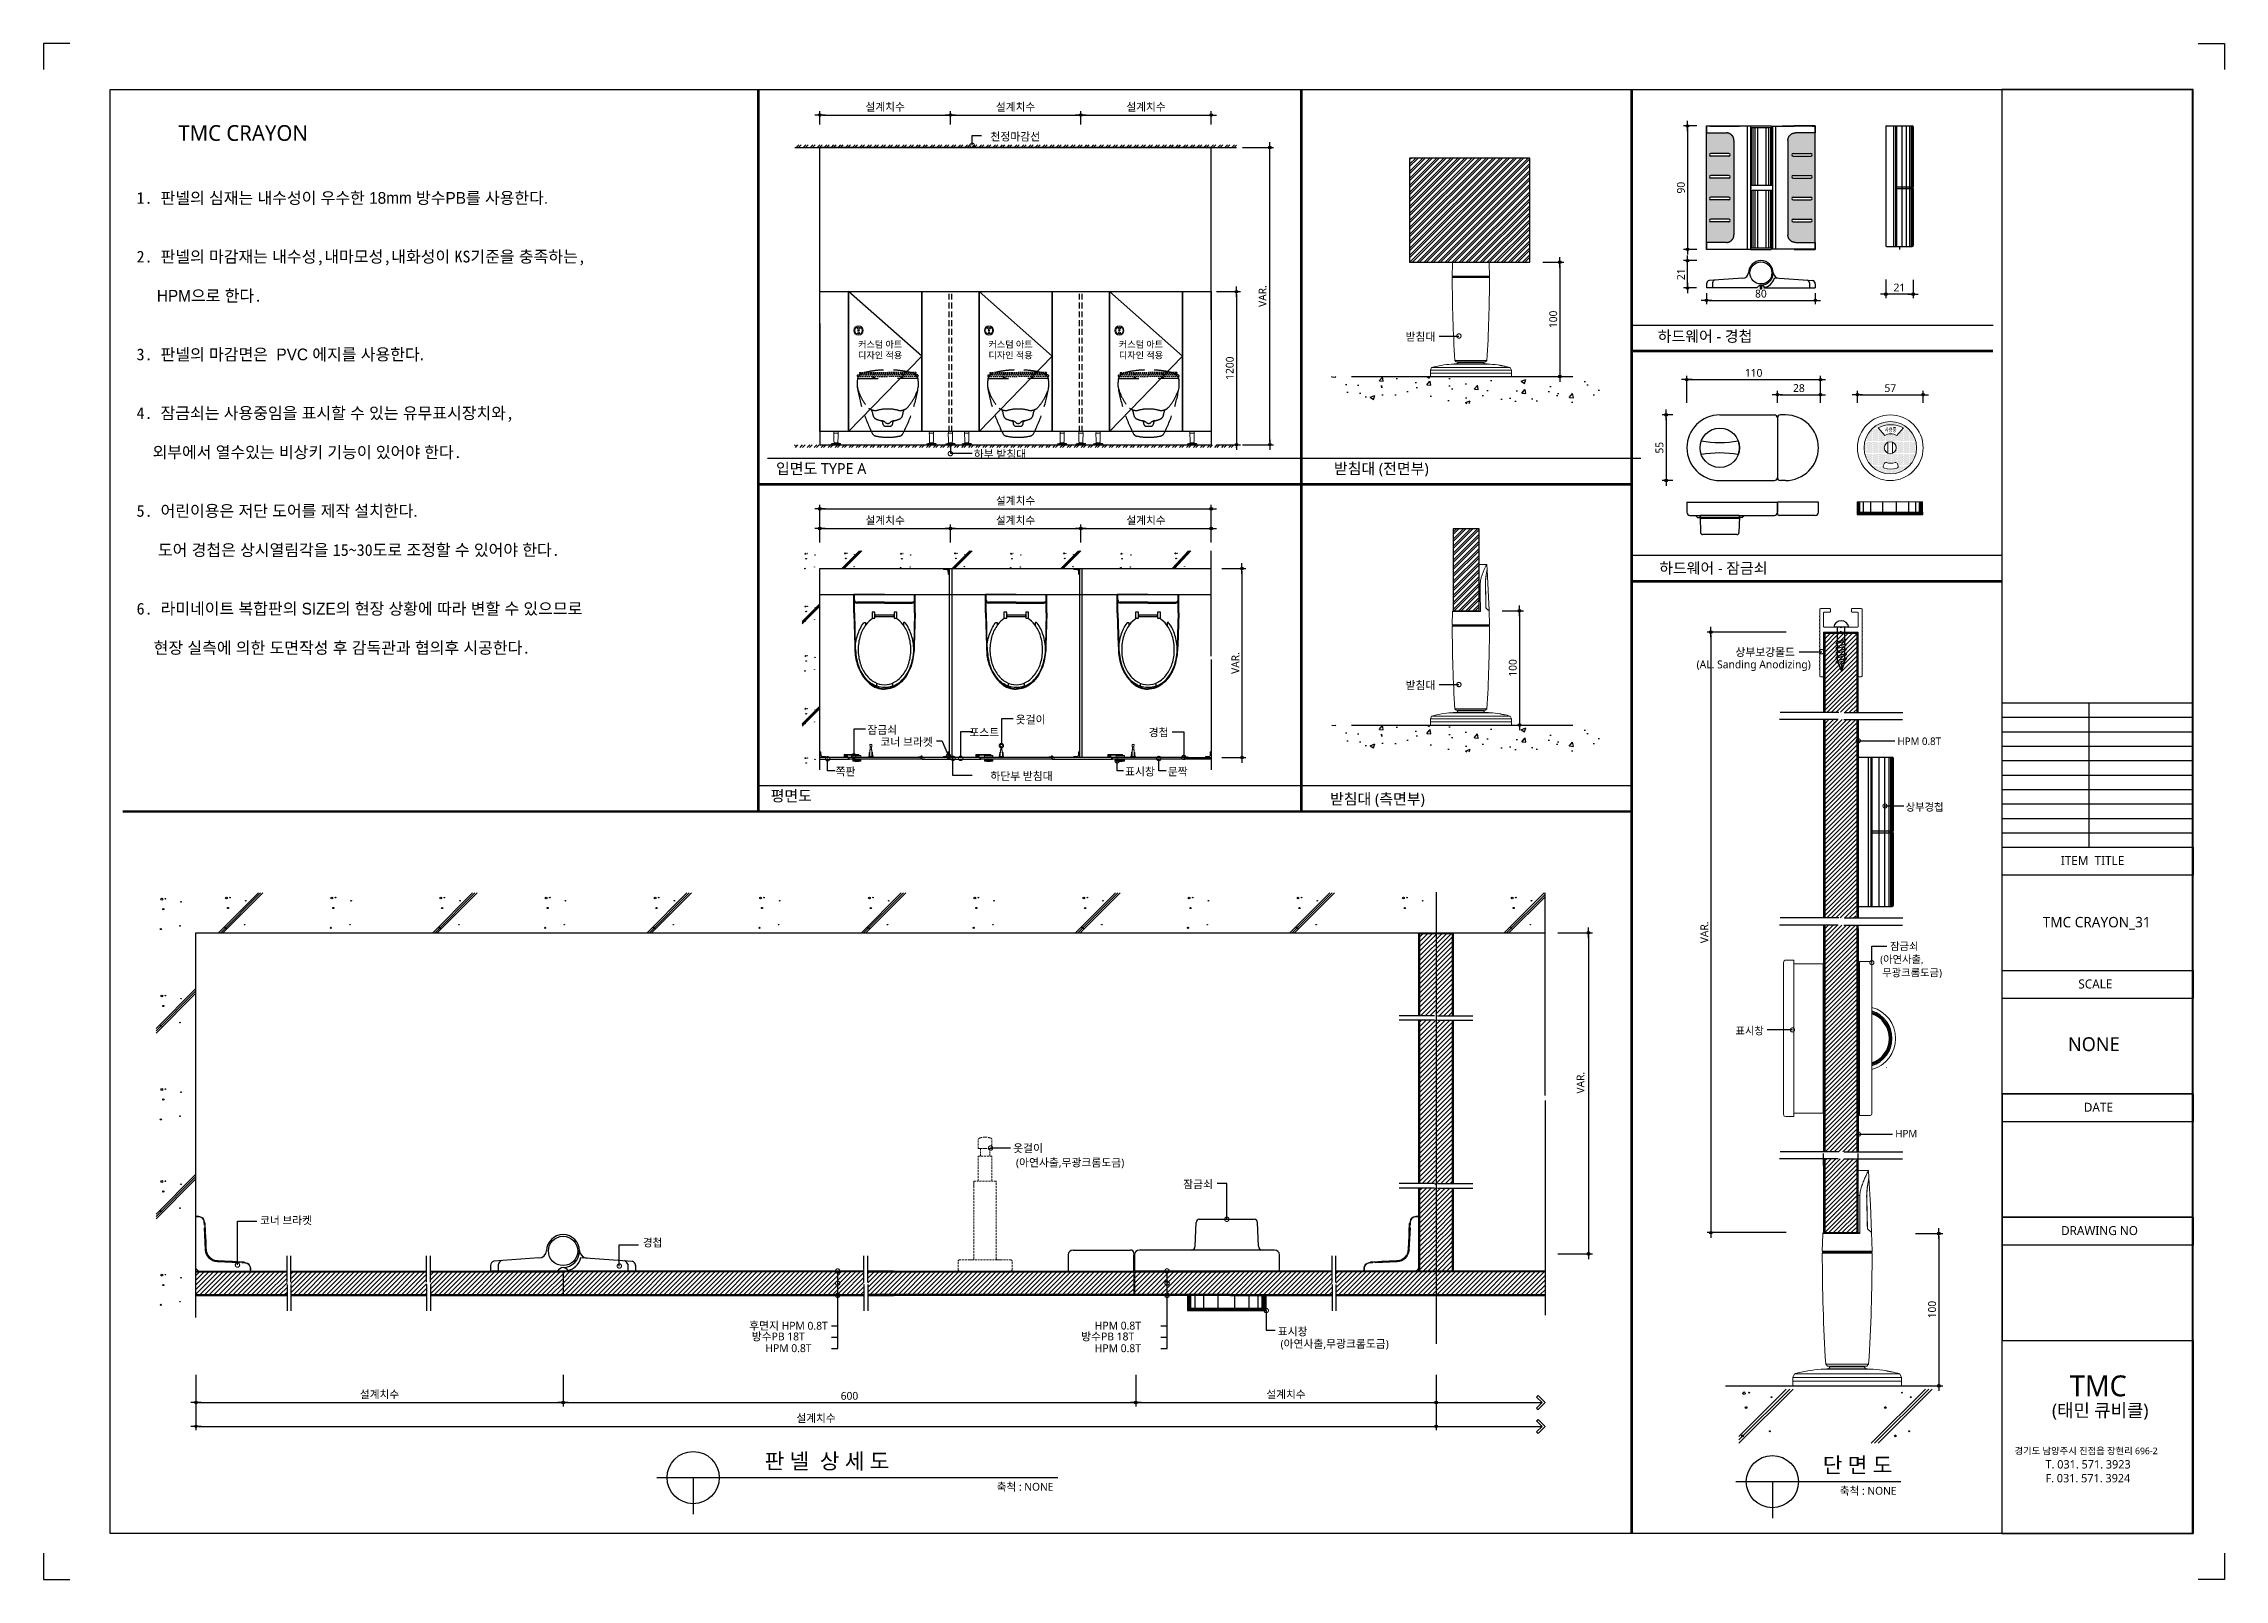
# Model space of a CAD drawing. Extents: x -256 to 8104, y -176 to 5714.
import ezdxf
from ezdxf.enums import TextEntityAlignment as Align

# ---------------------------------------------------------------- set-up
doc = ezdxf.new("R2010")
doc.units = 0
doc.header["$LTSCALE"] = 30
for name, pattern in [('CEN', [62, 60, -1, 0, -1]), ('HIDDEN', [0.375, 0.25, -0.125]), ('HIDDEN2', [4.7625, 3.175, -1.5875])]:
    doc.linetypes.add(name, pattern=pattern)
doc.layers.get('0').update_dxf_attribs({"linetype": 'CONTINUOUS'})
doc.layers.get('DEFPOINTS').update_dxf_attribs({"linetype": 'CONTINUOUS'})
for name, color, linetype in [('02---제품선', 4, 'CONTINUOUS'), ('0_toilet', 6, 'CONTINUOUS'), ('C', 2, 'CONTINUOUS'), ('curior-0Line', 252, 'CONTINUOUS'), ('DIM', 7, 'CONTINUOUS'), ('FIN', 5, 'CONTINUOUS'), ('HAT', 8, 'CONTINUOUS'), ('HID', 9, 'HIDDEN'), ('jac text', 7, 'CONTINUOUS'), ('TIT', 3, 'CONTINUOUS'), ('경첩', 4, 'CONTINUOUS'), ('기타', 1, 'CONTINUOUS'), ('문자', 3, 'CONTINUOUS'), ('부자재', 4, 'CONTINUOUS'), ('상부보강몰드', 4, 'HIDDEN2'), ('옷걸이', 4, 'CONTINUOUS'), ('잠금쇠(회전형)', 4, 'CONTINUOUS'), ('중심선', 1, 'CEN'), ('치수', 1, 'CONTINUOUS'), ('판넬', 2, 'CONTINUOUS'), ('해치', 8, 'CONTINUOUS')]:
    doc.layers.add(name, color=color, linetype=linetype)
doc.styles.add('HDW', font='gulim.ttc')
doc.styles.add('돋움', font='malgun.ttf')
doc.dimstyles.new('10', dxfattribs={"dimscale": 10, "dimtxt": 3, "dimasz": 1, "dimexe": 1.5, "dimexo": 2, "dimgap": 1, "dimtad": 1, "dimdec": 0, "dimlunit": 6, "dimtxsty": '돋움', "dimblk": 'DIMDOT', "dimcen": -1, "dimdle": 1.5, "dimclrt": 3, "dimazin": 3, "dimtfac": 1, "dimtdec": 0, "dimtix": 1, "dimtmove": 2, "dimatfit": 3, "dimldrblk": 'DIMDOT', "dimarcsym": 0})
pattern_1 = [(45, (100838.018, -6725.627), (-8.55643, 8.55643), [])]
pattern_2 = [(45, (100030.479, -6837.206), (-8.980256, 8.980256), [])]

# ---------------------------------------------------------------- blocks, each defined once
blk = doc.blocks.new('DIMDOT')
at = {"linetype": 'Continuous'}
blk.add_line((-2, 0), (2, 0), dxfattribs=at)
for radius in [0.5, 0.25]:
    blk.add_circle((0, 0), radius, dxfattribs=at)
blk = doc.blocks.new('*D827')
at = {"layer": 'DEFPOINTS', "color": 0}
for p in [(111575.8, -1249.7), (111075.8, -1306), (111575.8, -1306)]:
    blk.add_point(p, dxfattribs=at)
at = {"layer": 'DIM', "color": 0, "lineweight": -2, "ltscale": 10}
for p, q in [((111075.8, -1286), (111075.8, -1234.7)), ((111085.8, -1249.7), (111565.8, -1249.7)), ((111575.8, -1286), (111575.8, -1234.7))]:
    blk.add_line(p, q, dxfattribs=at)
at = {"layer": 'DIM', "color": 0, "lineweight": -2, "xscale": 10, "yscale": 10, "zscale": 10, "rotation": 180}
blk.add_blockref('DIMDOT', (111075.8, -1249.7), dxfattribs=at)
at = {"layer": 'DIM', "color": 0, "lineweight": -2, "xscale": 10, "yscale": 10, "zscale": 10}
blk.add_blockref('DIMDOT', (111575.8, -1249.7), dxfattribs=at)
at = {"layer": 'DIM', "color": 3, "insert": (111325.8, -1220.1), "char_height": 30, "attachment_point": 5, "style": '돋움'}
blk.add_mtext('설계치수', dxfattribs=at)
blk = doc.blocks.new('*D828')
at = {"layer": 'DEFPOINTS', "color": 0}
for p in [(112075.8, -1249.7), (111575.8, -1306), (112075.8, -1306)]:
    blk.add_point(p, dxfattribs=at)
at = {"layer": 'DIM', "color": 0, "lineweight": -2, "ltscale": 10}
for p, q in [((111575.8, -1286), (111575.8, -1234.7)), ((111585.8, -1249.7), (112065.8, -1249.7)), ((112075.8, -1286), (112075.8, -1234.7))]:
    blk.add_line(p, q, dxfattribs=at)
at = {"layer": 'DIM', "color": 0, "lineweight": -2, "xscale": 10, "yscale": 10, "zscale": 10, "rotation": 180}
blk.add_blockref('DIMDOT', (111575.8, -1249.7), dxfattribs=at)
at = {"layer": 'DIM', "color": 0, "lineweight": -2, "xscale": 10, "yscale": 10, "zscale": 10}
blk.add_blockref('DIMDOT', (112075.8, -1249.7), dxfattribs=at)
at = {"layer": 'DIM', "color": 3, "insert": (111825.8, -1220.1), "char_height": 30, "attachment_point": 5, "style": '돋움'}
blk.add_mtext('설계치수', dxfattribs=at)
blk = doc.blocks.new('*D829')
at = {"layer": 'DEFPOINTS', "color": 0}
for p in [(112575.8, -1249.7), (112075.8, -1306), (112575.8, -1306)]:
    blk.add_point(p, dxfattribs=at)
at = {"layer": 'DIM', "color": 0, "lineweight": -2, "ltscale": 10}
for p, q in [((112075.8, -1286), (112075.8, -1234.7)), ((112085.8, -1249.7), (112565.8, -1249.7)), ((112575.8, -1286), (112575.8, -1234.7))]:
    blk.add_line(p, q, dxfattribs=at)
at = {"layer": 'DIM', "color": 0, "lineweight": -2, "xscale": 10, "yscale": 10, "zscale": 10, "rotation": 180}
blk.add_blockref('DIMDOT', (112075.8, -1249.7), dxfattribs=at)
at = {"layer": 'DIM', "color": 0, "lineweight": -2, "xscale": 10, "yscale": 10, "zscale": 10}
blk.add_blockref('DIMDOT', (112575.8, -1249.7), dxfattribs=at)
at = {"layer": 'DIM', "color": 3, "insert": (112325.8, -1220.1), "char_height": 30, "attachment_point": 5, "style": '돋움'}
blk.add_mtext('설계치수', dxfattribs=at)
blk = doc.blocks.new('*D830')
at = {"layer": 'DEFPOINTS', "color": 0}
for p in [(112575.8, -1926.9), (112575.8, -2513.9), (112672.7, -2513.9)]:
    blk.add_point(p, dxfattribs=at)
at = {"layer": 'DIM', "color": 0, "lineweight": -2, "ltscale": 10}
for p, q in [((112595.8, -1926.9), (112687.7, -1926.9)), ((112672.7, -1936.9), (112672.7, -2503.9)), ((112595.8, -2513.9), (112687.7, -2513.9))]:
    blk.add_line(p, q, dxfattribs=at)
at = {"layer": 'DIM', "color": 0, "lineweight": -2, "xscale": 10, "yscale": 10, "zscale": 10}
for p, rotation in [((112672.7, -1926.9), 90), ((112672.7, -2513.9), 270)]:
    blk.add_blockref('DIMDOT', p, dxfattribs=dict(at, rotation=rotation))
at = {"layer": 'DIM', "color": 3, "insert": (112647.1, -2220.4), "char_height": 30, "attachment_point": 5, "rotation": 90, "style": '돋움'}
blk.add_mtext('1200', dxfattribs=at)
blk = doc.blocks.new('*D831')
at = {"layer": 'DEFPOINTS', "color": 0}
for p in [(112596.8, -2988.8), (112596.8, -3713.8), (112693.7, -3713.8)]:
    blk.add_point(p, dxfattribs=at)
at = {"layer": 'DIM', "color": 0, "lineweight": -2, "ltscale": 10}
for p, q in [((112616.8, -2988.8), (112708.7, -2988.8)), ((112693.7, -2998.8), (112693.7, -3703.8)), ((112616.8, -3713.8), (112708.7, -3713.8))]:
    blk.add_line(p, q, dxfattribs=at)
at = {"layer": 'DIM', "color": 0, "lineweight": -2, "xscale": 10, "yscale": 10, "zscale": 10}
for p, rotation in [((112693.7, -2988.8), 90), ((112693.7, -3713.8), 270)]:
    blk.add_blockref('DIMDOT', p, dxfattribs=dict(at, rotation=rotation))
at = {"layer": 'DIM', "color": 3, "insert": (112668.5, -3351.3), "char_height": 30, "attachment_point": 5, "rotation": 90, "style": '돋움'}
blk.add_mtext('VAR.', dxfattribs=at)
blk = doc.blocks.new('_DOTSMALL')
at = {"color": 0, "linetype": 'ByBlock', "const_width": 0.5}
blk.add_lwpolyline([(-0.0625, 0, 1), (0.0625, 0, 1)], format="xyb", close=True, dxfattribs=at)
blk = doc.blocks.new('A$C63EC304E')
at = {"layer": '치수', "color": 1, "xscale": 2.5, "yscale": 2.5, "zscale": 2.5, "rotation": 234.3098741996962}
blk.add_blockref('_DOTSMALL', (0.31, 0.31), dxfattribs=at)
blk = doc.blocks.new('A$C2BC9653E')
at = {"layer": '치수', "xscale": 0.3333333333333333, "yscale": 0.3333333333333333, "zscale": 0.3333333333333333}
blk.add_blockref('A$C63EC304E', (0, 0), dxfattribs=at)
blk = doc.blocks.new('A$C7FC71301')
at = {"layer": '치수', "rotation": 180}
blk.add_blockref('A$C2BC9653E', (0.21, 0.21), dxfattribs=at)
blk = doc.blocks.new('A$C4A20372B')
at = {"layer": '치수'}
blk.add_blockref('A$C7FC71301', (0, 0), dxfattribs=at)
blk = doc.blocks.new('A$C566469F5')
at = {"layer": '치수'}
blk.add_blockref('A$C4A20372B', (0, 0), dxfattribs=at)
blk = doc.blocks.new('A$C7E317CD4')
at = {"layer": '해치', "xscale": 2, "yscale": 2, "zscale": 2}
blk.add_blockref('A$C566469F5', (0, 0), dxfattribs=at)
blk = doc.blocks.new('A$C601D7F27')
at = {"layer": '치수'}
blk.add_blockref('A$C7E317CD4', (0, 0), dxfattribs=at)
blk = doc.blocks.new('A$C38802C08')
at = {"layer": '치수'}
blk.add_blockref('A$C601D7F27', (0, 0), dxfattribs=at)
blk = doc.blocks.new('*D832')
at = {"layer": 'DEFPOINTS', "color": 0}
for p in [(112575.8, -2835.2), (112075.8, -2908.4), (112575.8, -2908.4)]:
    blk.add_point(p, dxfattribs=at)
at = {"layer": 'DIM', "color": 0, "lineweight": -2, "ltscale": 10}
for p, q in [((112075.8, -2888.4), (112075.8, -2820.2)), ((112085.8, -2835.2), (112565.8, -2835.2)), ((112575.8, -2888.4), (112575.8, -2820.2))]:
    blk.add_line(p, q, dxfattribs=at)
at = {"layer": 'DIM', "color": 0, "lineweight": -2, "xscale": 10, "yscale": 10, "zscale": 10, "rotation": 180}
blk.add_blockref('DIMDOT', (112075.8, -2835.2), dxfattribs=at)
at = {"layer": 'DIM', "color": 0, "lineweight": -2, "xscale": 10, "yscale": 10, "zscale": 10}
blk.add_blockref('DIMDOT', (112575.8, -2835.2), dxfattribs=at)
at = {"layer": 'DIM', "color": 3, "insert": (112325.8, -2805.6), "char_height": 30, "attachment_point": 5, "style": '돋움'}
blk.add_mtext('설계치수', dxfattribs=at)
blk = doc.blocks.new('*D833')
at = {"layer": 'DEFPOINTS', "color": 0}
for p in [(112575.8, -2759.9), (111075.8, -2908.4), (112575.8, -2908.4)]:
    blk.add_point(p, dxfattribs=at)
at = {"layer": 'DIM', "color": 0, "lineweight": -2, "ltscale": 10}
for p, q in [((111075.8, -2888.4), (111075.8, -2744.9)), ((112575.8, -2888.4), (112575.8, -2744.9)), ((111085.8, -2759.9), (112565.8, -2759.9))]:
    blk.add_line(p, q, dxfattribs=at)
at = {"layer": 'DIM', "color": 0, "lineweight": -2, "xscale": 10, "yscale": 10, "zscale": 10, "rotation": 180}
blk.add_blockref('DIMDOT', (111075.8, -2759.9), dxfattribs=at)
at = {"layer": 'DIM', "color": 0, "lineweight": -2, "xscale": 10, "yscale": 10, "zscale": 10}
blk.add_blockref('DIMDOT', (112575.8, -2759.9), dxfattribs=at)
at = {"layer": 'DIM', "color": 3, "insert": (111825.8, -2730.2), "char_height": 30, "attachment_point": 5, "style": '돋움'}
blk.add_mtext('설계치수', dxfattribs=at)
blk = doc.blocks.new('*D834')
at = {"layer": 'DEFPOINTS', "color": 0}
for p in [(112075.8, -2835.2), (111575.8, -2908.4), (112075.8, -2908.4)]:
    blk.add_point(p, dxfattribs=at)
at = {"layer": 'DIM', "color": 0, "lineweight": -2, "ltscale": 10}
for p, q in [((111575.8, -2888.4), (111575.8, -2820.2)), ((111585.8, -2835.2), (112065.8, -2835.2)), ((112075.8, -2888.4), (112075.8, -2820.2))]:
    blk.add_line(p, q, dxfattribs=at)
at = {"layer": 'DIM', "color": 0, "lineweight": -2, "xscale": 10, "yscale": 10, "zscale": 10, "rotation": 180}
blk.add_blockref('DIMDOT', (111575.8, -2835.2), dxfattribs=at)
at = {"layer": 'DIM', "color": 0, "lineweight": -2, "xscale": 10, "yscale": 10, "zscale": 10}
blk.add_blockref('DIMDOT', (112075.8, -2835.2), dxfattribs=at)
at = {"layer": 'DIM', "color": 3, "insert": (111825.8, -2805.6), "char_height": 30, "attachment_point": 5, "style": '돋움'}
blk.add_mtext('설계치수', dxfattribs=at)
blk = doc.blocks.new('*D835')
at = {"layer": 'DEFPOINTS', "color": 0}
for p in [(111575.8, -2835.2), (111075.8, -2908.4), (111575.8, -2908.4)]:
    blk.add_point(p, dxfattribs=at)
at = {"layer": 'DIM', "color": 0, "lineweight": -2, "ltscale": 10}
for p, q in [((111075.8, -2888.4), (111075.8, -2820.2)), ((111085.8, -2835.2), (111565.8, -2835.2)), ((111575.8, -2888.4), (111575.8, -2820.2))]:
    blk.add_line(p, q, dxfattribs=at)
at = {"layer": 'DIM', "color": 0, "lineweight": -2, "xscale": 10, "yscale": 10, "zscale": 10, "rotation": 180}
blk.add_blockref('DIMDOT', (111075.8, -2835.2), dxfattribs=at)
at = {"layer": 'DIM', "color": 0, "lineweight": -2, "xscale": 10, "yscale": 10, "zscale": 10}
blk.add_blockref('DIMDOT', (111575.8, -2835.2), dxfattribs=at)
at = {"layer": 'DIM', "color": 3, "insert": (111325.8, -2805.6), "char_height": 30, "attachment_point": 5, "style": '돋움'}
blk.add_mtext('설계치수', dxfattribs=at)
blk = doc.blocks.new('*D836')
at = {"layer": 'DEFPOINTS', "color": 0}
for p in [(114911.2, -2264.3), (114399.2, -2373), (114911.2, -2373)]:
    blk.add_point(p, dxfattribs=at)
at = {"layer": 'DIM', "color": 0, "lineweight": -2, "ltscale": 10}
for p, q in [((114399.2, -2353), (114399.2, -2249.3)), ((114911.2, -2353), (114911.2, -2249.3)), ((114409.2, -2264.3), (114901.2, -2264.3))]:
    blk.add_line(p, q, dxfattribs=at)
at = {"layer": 'DIM', "color": 0, "lineweight": -2, "xscale": 10, "yscale": 10, "zscale": 10, "rotation": 180}
blk.add_blockref('DIMDOT', (114399.2, -2264.3), dxfattribs=at)
at = {"layer": 'DIM', "color": 0, "lineweight": -2, "xscale": 10, "yscale": 10, "zscale": 10}
blk.add_blockref('DIMDOT', (114911.2, -2264.3), dxfattribs=at)
at = {"layer": 'DIM', "color": 3, "insert": (114655.2, -2238.7), "char_height": 30, "attachment_point": 5, "style": '돋움'}
blk.add_mtext('110', dxfattribs=at)
blk = doc.blocks.new('*D837')
at = {"layer": 'DEFPOINTS', "color": 0}
for p in [(114911.2, -2322.3), (114746.2, -2373), (114911.2, -2373)]:
    blk.add_point(p, dxfattribs=at)
at = {"layer": 'DIM', "color": 0, "lineweight": -2, "ltscale": 10}
for p, q in [((114746.2, -2353), (114746.2, -2307.3)), ((114756.2, -2322.3), (114901.2, -2322.3)), ((114911.2, -2353), (114911.2, -2307.3))]:
    blk.add_line(p, q, dxfattribs=at)
at = {"layer": 'DIM', "color": 0, "lineweight": -2, "xscale": 10, "yscale": 10, "zscale": 10, "rotation": 180}
blk.add_blockref('DIMDOT', (114746.2, -2322.3), dxfattribs=at)
at = {"layer": 'DIM', "color": 0, "lineweight": -2, "xscale": 10, "yscale": 10, "zscale": 10}
blk.add_blockref('DIMDOT', (114911.2, -2322.3), dxfattribs=at)
at = {"layer": 'DIM', "color": 3, "insert": (114828.7, -2296.8), "char_height": 30, "attachment_point": 5, "style": '돋움'}
blk.add_mtext('28', dxfattribs=at)
blk = doc.blocks.new('*D838')
at = {"layer": 'DEFPOINTS', "color": 0}
for p in [(115305, -2322.3), (115053, -2373), (115305, -2373)]:
    blk.add_point(p, dxfattribs=at)
at = {"layer": 'DIM', "color": 0, "lineweight": -2, "ltscale": 10}
for p, q in [((115053, -2353), (115053, -2307.3)), ((115063, -2322.3), (115295, -2322.3)), ((115305, -2353), (115305, -2307.3))]:
    blk.add_line(p, q, dxfattribs=at)
at = {"layer": 'DIM', "color": 0, "lineweight": -2, "xscale": 10, "yscale": 10, "zscale": 10, "rotation": 180}
blk.add_blockref('DIMDOT', (115053, -2322.3), dxfattribs=at)
at = {"layer": 'DIM', "color": 0, "lineweight": -2, "xscale": 10, "yscale": 10, "zscale": 10}
blk.add_blockref('DIMDOT', (115305, -2322.3), dxfattribs=at)
at = {"layer": 'DIM', "color": 3, "insert": (115179, -2297), "char_height": 30, "attachment_point": 5, "style": '돋움'}
blk.add_mtext('57', dxfattribs=at)
blk = doc.blocks.new('*D839')
at = {"layer": 'DEFPOINTS', "color": 0}
for p in [(114456.9, -1291.6), (114401.9, -1764.7), (114456.9, -1764.7)]:
    blk.add_point(p, dxfattribs=at)
at = {"layer": 'DIM', "color": 0, "lineweight": -2, "ltscale": 10}
for p, q in [((114436.9, -1291.6), (114386.9, -1291.6)), ((114401.9, -1301.6), (114401.9, -1754.7)), ((114436.9, -1764.7), (114386.9, -1764.7))]:
    blk.add_line(p, q, dxfattribs=at)
at = {"layer": 'DIM', "color": 0, "lineweight": -2, "xscale": 10, "yscale": 10, "zscale": 10}
for p, rotation in [((114401.9, -1291.6), 90), ((114401.9, -1764.7), 270)]:
    blk.add_blockref('DIMDOT', p, dxfattribs=dict(at, rotation=rotation))
at = {"layer": 'DIM', "color": 3, "insert": (114376.4, -1528.2), "char_height": 30, "attachment_point": 5, "rotation": 90, "style": '돋움'}
blk.add_mtext('90', dxfattribs=at)
blk = doc.blocks.new('*D840')
at = {"layer": 'DEFPOINTS', "color": 0}
for p in [(114474.5, -1912.9), (114891.6, -1912.9), (114891.6, -1960.3)]:
    blk.add_point(p, dxfattribs=at)
at = {"layer": 'DIM', "color": 0, "lineweight": -2, "ltscale": 10}
for p, q in [((114474.5, -1932.9), (114474.5, -1975.3)), ((114484.5, -1960.3), (114881.6, -1960.3)), ((114891.6, -1932.9), (114891.6, -1975.3))]:
    blk.add_line(p, q, dxfattribs=at)
at = {"layer": 'DIM', "color": 0, "lineweight": -2, "xscale": 10, "yscale": 10, "zscale": 10, "rotation": 180}
blk.add_blockref('DIMDOT', (114474.5, -1960.3), dxfattribs=at)
at = {"layer": 'DIM', "color": 0, "lineweight": -2, "xscale": 10, "yscale": 10, "zscale": 10}
blk.add_blockref('DIMDOT', (114891.6, -1960.3), dxfattribs=at)
at = {"layer": 'DIM', "color": 3, "insert": (114683, -1934.8), "char_height": 30, "attachment_point": 5, "style": '돋움'}
blk.add_mtext('80', dxfattribs=at)
blk = doc.blocks.new('*D841')
at = {"layer": 'DEFPOINTS', "color": 0}
for p in [(114401.9, -1807.9), (114456.9, -1807.9), (114456.2, -1912.9)]:
    blk.add_point(p, dxfattribs=at)
at = {"layer": 'DIM', "color": 0, "lineweight": -2, "ltscale": 10}
for p, q in [((114436.9, -1807.9), (114386.9, -1807.9)), ((114401.9, -1902.9), (114401.9, -1817.9)), ((114436.2, -1912.9), (114386.9, -1912.9))]:
    blk.add_line(p, q, dxfattribs=at)
at = {"layer": 'DIM', "color": 0, "lineweight": -2, "xscale": 10, "yscale": 10, "zscale": 10}
for p, rotation in [((114401.9, -1807.9), 90), ((114401.9, -1912.9), 270)]:
    blk.add_blockref('DIMDOT', p, dxfattribs=dict(at, rotation=rotation))
at = {"layer": 'DIM', "color": 3, "insert": (114376.5, -1860.4), "char_height": 30, "attachment_point": 5, "rotation": 90, "style": '돋움'}
blk.add_mtext('21', dxfattribs=at)
blk = doc.blocks.new('*D842')
at = {"layer": 'DEFPOINTS', "color": 0}
for p in [(115161.4, -1860.8), (115266.4, -1861.5), (115161.4, -1936.4)]:
    blk.add_point(p, dxfattribs=at)
at = {"layer": 'DIM', "color": 0, "lineweight": -2, "ltscale": 10}
for p, q in [((115161.4, -1880.8), (115161.4, -1951.4)), ((115266.4, -1881.5), (115266.4, -1951.4)), ((115256.4, -1936.4), (115171.4, -1936.4))]:
    blk.add_line(p, q, dxfattribs=at)
at = {"layer": 'DIM', "color": 0, "lineweight": -2, "xscale": 10, "yscale": 10, "zscale": 10, "rotation": 180}
blk.add_blockref('DIMDOT', (115161.4, -1936.4), dxfattribs=at)
at = {"layer": 'DIM', "color": 0, "lineweight": -2, "xscale": 10, "yscale": 10, "zscale": 10}
blk.add_blockref('DIMDOT', (115266.4, -1936.4), dxfattribs=at)
at = {"layer": 'DIM', "color": 3, "insert": (115213.9, -1911.1), "char_height": 30, "attachment_point": 5, "style": '돋움'}
blk.add_mtext('21', dxfattribs=at)
blk = doc.blocks.new('A$C10E41893')
at = {"layer": '부자재'}
for p, q in [((6, 0), (6, 196)), ((123, 196), (6, 196)), ((123, 192), (6, 192)), ((55, 0), (55, 177)), ((61, 0), (61, 177)), ((6, 0), (6, -196)), ((55, 0), (55, -177)), ((61, 0), (61, -177)), ((123, -192), (6, -192)), ((123, -196), (6, -196))]:
    blk.add_line(p, q, dxfattribs=at)
for points in [[(123, 196, -0.012538), (123, 196), (335, 190, -0.055395), (445, 175, -0.154276), (577, 93, -0.179504), (612, 0, -0.179504)], [(123, 192, -0.012538), (123, 192), (335, 187, -0.055395), (444, 172, -0.154276), (574, 91, -0.179504), (608, 0, -0.179504)], [(157, -72, 0.089162), (200, -119, 0.085733), (270, -155, 0.075373), (359, -168, 0.075373), (447, -155, 0.085733), (517, -119, 0.106084), (567, -62, 0.126931), (583, 0, 0.126931), (567, 62, 0.106084), (517, 119, 0.085733), (447, 155, 0.075373), (359, 168, 0.075373), (270, 155, 0.085733), (200, 119, 0.089162), (157, 72)], [(572, 51), (589, 51), (589, 60, 0.021185), (583, 71, 0.106084), (528, 134, 0.085733), (453, 172, 0.075373), (359, 187, 0.075373), (265, 172, 0.085733), (189, 134, 0.007337), (184, 130), (184, 122), (205, 122)], [(123, -196, 0.012538), (123, -196), (335, -190, 0.055395), (445, -175, 0.154276), (577, -93, 0.179504), (612, 0, 0.179504)], [(123, -192, 0.012538), (123, -192), (335, -187, 0.055395), (444, -172, 0.154276), (574, -91, 0.179504), (608, 0, 0.179504)], [(589, -51, 0.090214), (598, 0, 0.090214), (589, 51, 0.106084)], [(572, -51), (589, -51), (589, -60, -0.021185), (583, -71, -0.106084), (528, -134, -0.085733), (453, -172, -0.075373), (359, -187, -0.075373), (265, -172, -0.085733), (189, -134, -0.007337), (184, -130), (184, -122), (205, -122)]]:
    blk.add_lwpolyline(points, format="xyb", dxfattribs=at)
blk.add_lwpolyline([(138, -61), (119, -61), (119, -79), (157, -79), (157, -61), (138, -61), (147, -61), (147, 61), (138, 61), (157, 61), (157, 79), (119, 79), (119, 61), (138, 61), (138, -61), (119, -61)], dxfattribs=at)
for centre, start, end in [((40, 177), 0, 90), ((46, 177), 0, 90), ((40, -177), 270, 0), ((46, -177), 270, 0)]:
    blk.add_arc(centre, 15, start, end, dxfattribs=at)
blk = doc.blocks.new('A$C460A2A32')
at = {"color": 0}
for p, q in [((3, 20), (0, 16)), ((3, 20), (9, 20)), ((4, 10), (162, 10)), ((9, 20), (162, 20)), ((13, 32), (11, 30)), ((13, 32), (162, 32)), ((13, 27), (162, 27)), ((312, 32), (162, 32)), ((312, 27), (162, 27)), ((316, 20), (162, 20)), ((321, 10), (162, 10)), ((312, 32), (313, 30)), ((322, 20), (316, 20)), ((322, 20), (324, 16))]:
    blk.add_line(p, q, dxfattribs=at)
for centre, radius, start, end in [((4, 14), 4, 150.0107, 270), ((13, 29), 2, 135, 270), ((109, 28), 26, 182.6717, 198.4118), ((109, 10), 26, 180, 202.6199), ((107, 28), 23, 183.0205, 200.9186), ((107, 10), 23, 180, 205.7715), ((69, 10), 23, 334.2285, 0), ((69, 28), 23, 339.0814, 356.9795), ((67, 10), 26, 337.3801, 0), ((67, 28), 26, 341.5882, 357.3283), ((257, 10), 26, 180, 202.6199), ((257, 28), 26, 182.6717, 198.4118), ((256, 28), 23, 183.0205, 200.9186), ((256, 10), 23, 180, 205.7715), ((217, 10), 23, 334.2285, 0), ((217, 28), 23, 339.0814, 356.9795), ((216, 28), 26, 341.5882, 357.3283), ((216, 10), 26, 337.3801, 0), ((312, 29), 2, 270, 45), ((321, 14), 4, 270, 29.9893)]:
    blk.add_arc(centre, radius, start, end, dxfattribs=at)
blk = doc.blocks.new('*D843')
at = {"layer": 'DEFPOINTS', "color": 0}
for p in [(114364.9, -2399.5), (114319.3, -2651.5), (114364.9, -2651.5)]:
    blk.add_point(p, dxfattribs=at)
at = {"layer": 'DIM', "color": 0, "lineweight": -2, "ltscale": 10}
for p, q in [((114344.9, -2399.5), (114304.3, -2399.5)), ((114319.3, -2409.5), (114319.3, -2641.5)), ((114344.9, -2651.5), (114304.3, -2651.5))]:
    blk.add_line(p, q, dxfattribs=at)
at = {"layer": 'DIM', "color": 0, "lineweight": -2, "xscale": 10, "yscale": 10, "zscale": 10}
for p, rotation in [((114319.3, -2399.5), 90), ((114319.3, -2651.5), 270)]:
    blk.add_blockref('DIMDOT', p, dxfattribs=dict(at, rotation=rotation))
at = {"layer": 'DIM', "color": 3, "insert": (114294, -2525.5), "char_height": 30, "attachment_point": 5, "rotation": 90, "style": '돋움'}
blk.add_mtext('55', dxfattribs=at)
blk = doc.blocks.new('*D844')
at = {"layer": 'DEFPOINTS', "color": 0}
for p in [(114800.2, -3232.6), (114491.5, -5535.8), (114800.2, -5535.8)]:
    blk.add_point(p, dxfattribs=at)
at = {"layer": 'DIM', "color": 0, "lineweight": -2, "ltscale": 10}
for p, q in [((114780.2, -3232.6), (114476.5, -3232.6)), ((114491.5, -3242.6), (114491.5, -5525.8)), ((114780.2, -5535.8), (114476.5, -5535.8))]:
    blk.add_line(p, q, dxfattribs=at)
at = {"layer": 'DIM', "color": 0, "lineweight": -2, "xscale": 10, "yscale": 10, "zscale": 10}
for p, rotation in [((114491.5, -3232.6), 90), ((114491.5, -5535.8), 270)]:
    blk.add_blockref('DIMDOT', p, dxfattribs=dict(at, rotation=rotation))
at = {"layer": 'DIM', "color": 3, "insert": (114466.2, -4384.2), "char_height": 30, "attachment_point": 5, "rotation": 90, "style": '돋움'}
blk.add_mtext('VAR.', dxfattribs=at)
blk = doc.blocks.new('A$C13EB2441')
for p, q in [((0.84, 7.37), (0.84, 14.11)), ((0.84, 6.74), (0.84, 0))]:
    blk.add_line(p, q)
blk = doc.blocks.new('*D845')
at = {"layer": 'DEFPOINTS', "color": 0}
for p in [(115255.9, -5538.8), (115265.1, -6123.1), (115364.9, -6123.1)]:
    blk.add_point(p, dxfattribs=at)
at = {"layer": 'DIM', "color": 0, "lineweight": -2, "ltscale": 10}
for p, q in [((115275.9, -5538.8), (115379.9, -5538.8)), ((115364.9, -5548.8), (115364.9, -6113.1)), ((115285.1, -6123.1), (115379.9, -6123.1))]:
    blk.add_line(p, q, dxfattribs=at)
at = {"layer": 'DIM', "color": 0, "lineweight": -2, "xscale": 10, "yscale": 10, "zscale": 10}
for p, rotation in [((115364.9, -5538.8), 90), ((115364.9, -6123.1), 270)]:
    blk.add_blockref('DIMDOT', p, dxfattribs=dict(at, rotation=rotation))
at = {"layer": 'DIM', "color": 3, "insert": (115339.3, -5830.9), "char_height": 30, "attachment_point": 5, "rotation": 90, "style": '돋움'}
blk.add_mtext('100', dxfattribs=at)
blk = doc.blocks.new('*D846')
at = {"layer": 'DEFPOINTS', "color": 0}
for p in [(113671.3, -3150.9), (113614.6, -3589.1), (113757.5, -3589.1)]:
    blk.add_point(p, dxfattribs=at)
at = {"layer": 'DIM', "color": 0, "lineweight": -2, "ltscale": 10}
for p, q in [((113691.3, -3150.9), (113772.5, -3150.9)), ((113757.5, -3160.9), (113757.5, -3579.1)), ((113634.6, -3589.1), (113772.5, -3589.1))]:
    blk.add_line(p, q, dxfattribs=at)
at = {"layer": 'DIM', "color": 0, "lineweight": -2, "xscale": 10, "yscale": 10, "zscale": 10}
for p, rotation in [((113757.5, -3150.9), 90), ((113757.5, -3589.1), 270)]:
    blk.add_blockref('DIMDOT', p, dxfattribs=dict(at, rotation=rotation))
at = {"layer": 'DIM', "color": 3, "insert": (113731.9, -3370), "char_height": 30, "attachment_point": 5, "rotation": 90, "style": '돋움'}
blk.add_mtext('100', dxfattribs=at)
blk = doc.blocks.new('*D847')
at = {"layer": 'DEFPOINTS', "color": 0}
for p in [(112675.2, -1373.9), (112800.1, -1373.9), (112675.2, -2513.9)]:
    blk.add_point(p, dxfattribs=at)
at = {"layer": 'DIM', "color": 0, "lineweight": -2, "ltscale": 10}
for p, q in [((112695.2, -1373.9), (112815.1, -1373.9)), ((112800.1, -2503.9), (112800.1, -1383.9)), ((112695.2, -2513.9), (112815.1, -2513.9))]:
    blk.add_line(p, q, dxfattribs=at)
at = {"layer": 'DIM', "color": 0, "lineweight": -2, "xscale": 10, "yscale": 10, "zscale": 10}
for p, rotation in [((112800.1, -1373.9), 90), ((112800.1, -2513.9), 270)]:
    blk.add_blockref('DIMDOT', p, dxfattribs=dict(at, rotation=rotation))
at = {"layer": 'DIM', "color": 3, "insert": (112772.8, -1944), "char_height": 30, "attachment_point": 5, "rotation": 90, "style": '돋움'}
blk.add_mtext('VAR.', dxfattribs=at)
blk = doc.blocks.new('*D848')
at = {"layer": 'DEFPOINTS', "color": 0}
for p in [(113826.4, -1814.2), (113769.7, -2252.4), (113912.6, -2252.4)]:
    blk.add_point(p, dxfattribs=at)
at = {"layer": 'DIM', "color": 0, "lineweight": -2, "ltscale": 10}
for p, q in [((113846.4, -1814.2), (113927.6, -1814.2)), ((113912.6, -1824.2), (113912.6, -2242.4)), ((113789.7, -2252.4), (113927.6, -2252.4))]:
    blk.add_line(p, q, dxfattribs=at)
at = {"layer": 'DIM', "color": 0, "lineweight": -2, "xscale": 10, "yscale": 10, "zscale": 10}
for p, rotation in [((113912.6, -1814.2), 90), ((113912.6, -2252.4), 270)]:
    blk.add_blockref('DIMDOT', p, dxfattribs=dict(at, rotation=rotation))
at = {"layer": 'DIM', "color": 3, "insert": (113887, -2033.3), "char_height": 30, "attachment_point": 5, "rotation": 90, "style": '돋움'}
blk.add_mtext('100', dxfattribs=at)
blk = doc.blocks.new('*D849')
at = {"layer": 'DEFPOINTS', "color": 0}
for p in [(108683.9, -6061.7), (110091, -6061.7), (110091, -6187.4)]:
    blk.add_point(p, dxfattribs=at)
at = {"layer": 'DIM', "color": 0, "lineweight": -2, "ltscale": 10}
for p, q in [((108683.9, -6081.7), (108683.9, -6202.4)), ((110091, -6081.7), (110091, -6202.4)), ((108693.9, -6187.4), (110081, -6187.4))]:
    blk.add_line(p, q, dxfattribs=at)
at = {"layer": 'DIM', "color": 0, "lineweight": -2, "xscale": 10, "yscale": 10, "zscale": 10, "rotation": 180}
blk.add_blockref('DIMDOT', (108683.9, -6187.4), dxfattribs=at)
at = {"layer": 'DIM', "color": 0, "lineweight": -2, "xscale": 10, "yscale": 10, "zscale": 10}
blk.add_blockref('DIMDOT', (110091, -6187.4), dxfattribs=at)
at = {"layer": 'DIM', "color": 3, "insert": (109387.4, -6157.7), "char_height": 30, "attachment_point": 5, "style": '돋움'}
blk.add_mtext('설계치수', dxfattribs=at)
blk = doc.blocks.new('*D850')
at = {"layer": 'DEFPOINTS', "color": 0}
for p in [(108683.9, -6061.7), (113437.8, -6061.7), (113437.8, -6278.9)]:
    blk.add_point(p, dxfattribs=at)
at = {"layer": 'DIM', "color": 0, "lineweight": -2, "ltscale": 10}
for p, q in [((108683.9, -6081.7), (108683.9, -6293.9)), ((113437.8, -6081.7), (113437.8, -6293.9)), ((108693.9, -6278.9), (113427.8, -6278.9))]:
    blk.add_line(p, q, dxfattribs=at)
at = {"layer": 'DIM', "color": 0, "lineweight": -2, "xscale": 10, "yscale": 10, "zscale": 10, "rotation": 180}
blk.add_blockref('DIMDOT', (108683.9, -6278.9), dxfattribs=at)
at = {"layer": 'DIM', "color": 0, "lineweight": -2, "xscale": 10, "yscale": 10, "zscale": 10}
blk.add_blockref('DIMDOT', (113437.8, -6278.9), dxfattribs=at)
at = {"layer": 'DIM', "color": 3, "insert": (111060.8, -6249.2), "char_height": 30, "attachment_point": 5, "style": '돋움'}
blk.add_mtext('설계치수', dxfattribs=at)
blk = doc.blocks.new('*D851')
at = {"layer": 'DEFPOINTS', "color": 0}
for p in [(112286.9, -6061.7), (113437.8, -6061.7), (113437.8, -6187.4)]:
    blk.add_point(p, dxfattribs=at)
at = {"layer": 'DIM', "color": 0, "lineweight": -2, "ltscale": 10}
for p, q in [((112286.9, -6081.7), (112286.9, -6202.4)), ((113437.8, -6081.7), (113437.8, -6202.4)), ((112296.9, -6187.4), (113427.8, -6187.4))]:
    blk.add_line(p, q, dxfattribs=at)
at = {"layer": 'DIM', "color": 0, "lineweight": -2, "xscale": 10, "yscale": 10, "zscale": 10, "rotation": 180}
blk.add_blockref('DIMDOT', (112286.9, -6187.4), dxfattribs=at)
at = {"layer": 'DIM', "color": 0, "lineweight": -2, "xscale": 10, "yscale": 10, "zscale": 10}
blk.add_blockref('DIMDOT', (113437.8, -6187.4), dxfattribs=at)
at = {"layer": 'DIM', "color": 3, "insert": (112862.4, -6157.7), "char_height": 30, "attachment_point": 5, "style": '돋움'}
blk.add_mtext('설계치수', dxfattribs=at)
blk = doc.blocks.new('*D852')
at = {"layer": 'DEFPOINTS', "color": 0}
for p in [(110091, -6061.7), (112286.9, -6061.7), (112286.9, -6187.4)]:
    blk.add_point(p, dxfattribs=at)
at = {"layer": 'DIM', "color": 0, "lineweight": -2, "ltscale": 10}
for p, q in [((110091, -6081.7), (110091, -6202.4)), ((112286.9, -6081.7), (112286.9, -6202.4)), ((110101, -6187.4), (112276.9, -6187.4))]:
    blk.add_line(p, q, dxfattribs=at)
at = {"layer": 'DIM', "color": 0, "lineweight": -2, "xscale": 10, "yscale": 10, "zscale": 10, "rotation": 180}
blk.add_blockref('DIMDOT', (110091, -6187.4), dxfattribs=at)
at = {"layer": 'DIM', "color": 0, "lineweight": -2, "xscale": 10, "yscale": 10, "zscale": 10}
blk.add_blockref('DIMDOT', (112286.9, -6187.4), dxfattribs=at)
at = {"layer": 'DIM', "color": 3, "insert": (111189, -6161.9), "char_height": 30, "attachment_point": 5, "style": '돋움'}
blk.add_mtext('600', dxfattribs=at)
blk = doc.blocks.new('A$C06B31977')
for p, q in [((1.26, 11.06), (1.26, 21.17)), ((1.26, 10.11), (1.26, 0))]:
    blk.add_line(p, q)
blk = doc.blocks.new('*D853')
at = {"layer": 'DEFPOINTS', "color": 0}
for p in [(113884.6, -4386), (113884.6, -5617.4), (114022.4, -5617.4)]:
    blk.add_point(p, dxfattribs=at)
at = {"layer": 'DIM', "color": 0, "lineweight": -2, "ltscale": 10}
for p, q in [((113904.6, -4386), (114037.4, -4386)), ((114022.4, -4396), (114022.4, -5607.4)), ((113904.6, -5617.4), (114037.4, -5617.4))]:
    blk.add_line(p, q, dxfattribs=at)
at = {"layer": 'DIM', "color": 0, "lineweight": -2, "xscale": 10, "yscale": 10, "zscale": 10}
for p, rotation in [((114022.4, -4386), 90), ((114022.4, -5617.4), 270)]:
    blk.add_blockref('DIMDOT', p, dxfattribs=dict(at, rotation=rotation))
at = {"layer": 'DIM', "color": 3, "insert": (113991.7, -4960.8), "char_height": 30, "attachment_point": 5, "rotation": 90, "style": '돋움'}
blk.add_mtext('VAR.', dxfattribs=at)
blk = doc.blocks.new('CRAYON_31', base_point=(108355.6, -6689.9))
at = {"layer": 'HAT'}
h = blk.add_hatch(dxfattribs=at)
h.set_pattern_fill('ANSI32', color=256, scale=2, style=0)
h.set_pattern_definition([(45, (99739.715, -7007.093), (-13.470384, 13.470384), []), (45, (99748.695, -7007.093), (-13.470384, 13.470384), [])])
h.paths.add_polyline_path([(110979.1, -1364.1), (112672.7, -1364.1), (112672.7, -1374.1), (110979.1, -1374.1)])
h = blk.add_hatch(dxfattribs=at)
h.set_pattern_fill('ANSI32', color=256, scale=2, style=0)
h.set_pattern_definition([(45, (100034.084, -6865.616), (-13.470384, 13.470384), []), (45, (100043.064, -6865.616), (-13.470384, 13.470384), [])])
h.paths.add_polyline_path([(113637, -1814.2), (113797, -1814.2), (113797, -1414.9), (113336.2, -1414.9), (113336.2, -1814.2)])
h = blk.add_hatch(dxfattribs=at)
h.set_pattern_fill('ANSI32', color=256, scale=2, style=0)
h.set_pattern_definition([(45, (99739.715, -6825.113), (-13.470384, 13.470384), []), (45, (99748.695, -6825.113), (-13.470384, 13.470384), [])])
h.paths.add_polyline_path([(110979.1, -2524.4), (112672.7, -2524.4), (112672.7, -2514.4), (110979.1, -2514.4)])
h = blk.add_hatch(dxfattribs=at)
h.set_pattern_fill('ANSI32', color=256, scale=2, style=0)
h.set_pattern_definition([(45, (100056.944, -6965.801), (-13.470384, 13.470384), []), (45, (100065.925, -6965.801), (-13.470384, 13.470384), [])])
h.paths.add_polyline_path([(113503.4, -3151), (113602.9, -3151), (113602.9, -2836.6), (113503.4, -2836.6)])
at = {"layer": 'HAT', "transparency": 33554687}
h = blk.add_hatch(dxfattribs=at)
h.set_pattern_fill('ANSI31', color=256, scale=3.811219)
h.set_pattern_definition(pattern_1)
h.paths.add_polyline_path([(114981.5, -3540.3), (115002.6, -3540.3), (115051.6, -3540.3), (115051.6, -3237.3), (114927.7, -3237.3), (114927.7, -3540.3)])
at = {"layer": 'HAT'}
h = blk.add_hatch(dxfattribs=at)
h.set_pattern_fill('ANSI31', color=256, scale=3.811219, style=0)
h.set_pattern_definition(pattern_1)
edge = h.paths.add_edge_path()
edge.add_line((115051.6, -3614.4), (114995, -3614.4))
edge.add_arc((114993, -3614.4), 1.99, -54.30987, 0, ccw=False)
edge.add_arc((114993, -3614.4), 1.99, 125.69013, 305.69013, ccw=False)
edge.add_arc((114993, -3614.4), 1.99, 0, 125.69013, ccw=False)
edge.add_line((114995, -3614.4), (115051.6, -3614.4))
edge.add_line((115051.6, -3614.4), (115051.6, -3567.9))
edge.add_line((115051.6, -3567.9), (115041.8, -3567.9))
edge.add_spline(control_points=[(115039.1, -3575.4), (115040, -3572.9), (115040.9, -3570.4), (115041.8, -3567.9)], knot_values=[0, 0, 0, 0, 0.152076, 0.152076, 0.152076, 0.152076], degree=3, periodic=0)
edge.add_line((115041.8, -3567.9), (114989.7, -3567.9))
edge.add_line((114989.7, -3567.9), (114989.7, -4328.8))
edge.add_line((114989.7, -4328.8), (115043.7, -4328.8))
edge.add_spline(control_points=[(115043.7, -4328.8), (115046.7, -4320.4), (115049.6, -4313), (115051.6, -4309.4)], knot_values=[0.152076, 0.152076, 0.152076, 0.152076, 0.673721, 0.673721, 0.673721, 0.673721], degree=3, periodic=0)
edge.add_spline(control_points=[(115053.9, -4328.8), (115054.4, -4319.2), (115055.4, -4304.6), (115052.6, -4307.4), (115051.6, -4309.4)], knot_values=[0.673721, 0.673721, 0.673721, 0.673721, 1.332503, 1.60798, 1.60798, 1.60798, 1.60798], degree=3, periodic=0)
edge.add_line((115051.6, -4309.4), (115051.6, -3614.4))
h.paths.add_polyline_path([(114989.7, -3567.9), (114927.7, -3567.9), (114927.7, -4328.8), (114989.7, -4328.8)])
h = blk.add_hatch(dxfattribs=at)
h.set_pattern_fill('ANSI31', color=256, scale=3.811219, style=0)
h.set_pattern_definition(pattern_1)
h.paths.add_polyline_path([(114989.7, -4791.4), (114927.7, -4791.4), (114927.7, -5225.4), (114989.7, -5225.4), (114989.7, -5121.1, -0.567825), (114989.7, -5117.7)])
h.paths.add_polyline_path([(115051.6, -4791.4), (114989.7, -4791.4), (114989.7, -5117.7, -0.582142), (114992.7, -5119.4), (115051.6, -5119.4)])
edge = h.paths.add_edge_path()
edge.add_line((115051.6, -5119.4), (114992.7, -5119.4))
edge.add_arc((114990.7, -5119.4), 1.99, -54.30987, 0, ccw=False)
edge.add_arc((114990.7, -5119.4), 1.99, 239.17799, 305.69013, ccw=False)
edge.add_line((114989.7, -5121.1), (114989.7, -5225.4))
edge.add_line((114989.7, -5225.4), (115043.7, -5225.4))
edge.add_spline(control_points=[(115043.7, -5225.4), (115046.7, -5217.1), (115049.6, -5209.6), (115051.6, -5206)], knot_values=[0.152076, 0.152076, 0.152076, 0.152076, 0.673721, 0.673721, 0.673721, 0.673721], degree=3, periodic=0)
edge.add_line((115051.6, -5206), (115051.6, -5119.4))
h.paths.add_polyline_path([(114989.7, -4356.4), (114927.7, -4356.4), (114927.7, -4791.4), (114989.7, -4791.4)])
edge = h.paths.add_edge_path()
edge.add_line((115051.6, -4356.4), (115041.8, -4356.4))
edge.add_spline(control_points=[(115039.1, -4363.8), (115040, -4361.3), (115040.9, -4358.8), (115041.8, -4356.4)], knot_values=[0, 0, 0, 0, 0.152076, 0.152076, 0.152076, 0.152076], degree=3, periodic=0)
edge.add_line((115041.8, -4356.4), (114989.7, -4356.4))
edge.add_line((114989.7, -4356.4), (114989.7, -4791.4))
edge.add_line((114989.7, -4791.4), (115051.6, -4791.4))
edge.add_line((115051.6, -4791.4), (115051.6, -4356.4))
at = {"layer": 'HAT', "transparency": 33554687}
h = blk.add_hatch(dxfattribs=at)
h.set_pattern_fill('ANSI31', color=256, scale=3.811219, style=0)
h.set_pattern_definition(pattern_1)
h.paths.add_polyline_path([(114979.6, -5253.1), (114927.7, -5253.1), (114927.7, -5535.8), (114989.7, -5535.8), (114989.7, -5253.1)])
h.paths.add_polyline_path([(115051.6, -5253.1), (115000.7, -5253.1), (114989.7, -5253.1), (114989.7, -5535.8), (115051.6, -5535.8)])
at = {"layer": '해치'}
h = blk.add_hatch(dxfattribs=at)
h.set_pattern_fill('DOTS', color=256, scale=2.628474)
h.set_pattern_definition([(0, (111512.758, -956.575), (2.086351, 4.172702), [0, -4.172702])])
edge = h.paths.add_edge_path()
edge.add_line((114475, -1738.2), (114475, -1738.2))
edge.add_spline(control_points=[(114475, -1738.2), (114475.2, -1738.2), (114486.8, -1738.2)], knot_values=[-0.724312, -0.724312, -0.724312, 0.724312, 0.724312, 0.724312], weights=[1, 0.748956, 1], degree=2, periodic=0)
edge.add_line((114486.8, -1738.2), (114550.7, -1738.2))
edge.add_spline(control_points=[(114550.7, -1738.2), (114579.6, -1738.2), (114579.6, -1709.3)], knot_values=[-1.570796, -1.570796, -1.570796, 0, 0, 0], weights=[1, 0.707107, 1], degree=2, periodic=0)
edge.add_line((114579.6, -1709.3), (114579.6, -1347.1))
edge.add_spline(control_points=[(114579.6, -1347.1), (114579.6, -1318.1), (114550.7, -1318.1)], knot_values=[0, 0, 0, 1.570796, 1.570796, 1.570796], weights=[1, 0.707107, 1], degree=2, periodic=0)
edge.add_line((114550.7, -1318.1), (114486.8, -1318.1))
edge.add_spline(control_points=[(114486.8, -1318.1), (114475.2, -1318.1), (114475, -1318.1)], knot_values=[-0.724312, -0.724312, -0.724312, 0.724312, 0.724312, 0.724312], weights=[1, 0.748956, 1], degree=2, periodic=0)
edge.add_line((114475, -1318.1), (114475, -1738.2))
h.paths.add_polyline_path([(114559.9, -1396.9, -0.414214), (114565.1, -1402.1, -0.414214), (114559.9, -1407.4), (114491.5, -1407.4, -0.414214), (114486.3, -1402.1, -0.414214), (114491.5, -1396.9)], flags=16)
h.paths.add_polyline_path([(114559.9, -1480.9, -0.414214), (114565.1, -1486.2, -0.414214), (114559.9, -1491.4), (114491.5, -1491.4, -0.414214), (114486.3, -1486.2, -0.414214), (114491.5, -1480.9)], flags=16)
h.paths.add_polyline_path([(114559.9, -1564.9, -0.414214), (114565.1, -1570.2, -0.414214), (114559.9, -1575.4), (114491.5, -1575.4, -0.414214), (114486.3, -1570.2, -0.414214), (114491.5, -1564.9)], flags=16)
h.paths.add_polyline_path([(114559.9, -1648.9, -0.414214), (114565.1, -1654.2, -0.414214), (114559.9, -1659.4), (114491.5, -1659.4, -0.414214), (114486.3, -1654.2, -0.414214), (114491.5, -1648.9)], flags=16)
h = blk.add_hatch(dxfattribs=at)
h.set_pattern_fill('DOTS', color=256, scale=2.628474)
h.set_pattern_definition([(0, (111038.1406, -956.575), (2.086351, 4.1727023), [0, -4.1727023])])
edge = h.paths.add_edge_path()
edge.add_spline(control_points=[(114786.4, -1347.1), (114786.4, -1318.1), (114815.3, -1318.1)], knot_values=[0, 0, 0, 1.570796, 1.570796, 1.570796], weights=[1, 0.707107, 1], degree=2, periodic=0)
edge.add_line((114815.3, -1318.1), (114879.2, -1318.1))
edge.add_spline(control_points=[(114879.2, -1318.1), (114890.8, -1318.1), (114891, -1318.1)], knot_values=[-0.724312, -0.724312, -0.724312, 0.724312, 0.724312, 0.724312], weights=[1, 0.748956, 1], degree=2, periodic=0)
edge.add_line((114891.1, -1318.1), (114891.1, -1738.2))
edge.add_line((114891.1, -1738.2), (114891, -1738.2))
edge.add_spline(control_points=[(114891, -1738.2), (114890.8, -1738.2), (114879.2, -1738.2)], knot_values=[-0.724312, -0.724312, -0.724312, 0.724312, 0.724312, 0.724312], weights=[1, 0.748956, 1], degree=2, periodic=0)
edge.add_line((114879.2, -1738.2), (114815.3, -1738.2))
edge.add_spline(control_points=[(114815.3, -1738.2), (114786.4, -1738.2), (114786.4, -1709.3)], knot_values=[-1.570796, -1.570796, -1.570796, 0, 0, 0], weights=[1, 0.707107, 1], degree=2, periodic=0)
edge.add_line((114786.4, -1709.3), (114786.4, -1347.1))
h.paths.add_polyline_path([(114806.2, -1396.9, 0.414214), (114800.9, -1402.1, 0.414214), (114806.2, -1407.4), (114874.5, -1407.4, 0.414214), (114879.8, -1402.1, 0.414214), (114874.5, -1396.9)], flags=16)
h.paths.add_polyline_path([(114806.2, -1480.9, 0.414214), (114800.9, -1486.2, 0.414214), (114806.2, -1491.4), (114874.5, -1491.4, 0.414214), (114879.8, -1486.2, 0.414214), (114874.5, -1480.9)], flags=16)
h.paths.add_polyline_path([(114806.2, -1564.9, 0.414214), (114800.9, -1570.2, 0.414214), (114806.2, -1575.4), (114874.5, -1575.4, 0.414214), (114879.8, -1570.2, 0.414214), (114874.5, -1564.9)], flags=16)
h.paths.add_polyline_path([(114806.2, -1648.9, 0.414214), (114800.9, -1654.2, 0.414214), (114806.2, -1659.4), (114874.5, -1659.4, 0.414214), (114879.8, -1654.2, 0.414214), (114874.5, -1648.9)], flags=16)
h = blk.add_hatch(dxfattribs=at)
h.set_pattern_fill('AR-CONC', color=256, style=0)
h.set_pattern_definition([(50, (111595.11, -3789.11), (182.185, -15.939), [19.05, -209.55]), (355, (111595.11, -3789.1), (-35.243, 191.057), [15.24, -167.64]), (100.451, (111610.3, -3790.44), (146.943, 175.117), [16.19, -178.09]), (46.184, (111595.1, -3738.3), (271.079, -42.042), [28.575, -314.325]), (96.636, (111617.7, -3741.8), (237.404, 247.426), [24.285, -267.135]), (351.184, (111595.1, -3738.3), (237.405, 247.425), [22.86, -251.46]), (21, (111620.51, -3751.01), (151.615, -102.2655), [19.05, -209.55]), (326, (111620.51, -3751), (61.802, 184.188), [15.24, -167.64]), (71.4514, (111633.15, -3759.53), (213.416, 81.923), [16.19, -178.09]), (37.5, (111595.11, -3789.11), (3.0886, 84.555), [0, -165.608, 0, -170.18, 0, -168.275]), (7.5, (111595.11, -3789.11), (66.8197, 100.1806), [0, -97.028, 0, -161.798, 0, -64.135]), (327.5, (111538.47, -3789.11), (135.5906, -5.7287), [0, -63.5, 0, -198.12, 0, -262.89]), (317.5, (111513.07, -3789.11), (148.129, 25.4265), [0, -82.55, 0, -131.572, 0, -186.69])])
h.paths.add_polyline_path([(114074.7, -2355.3), (114074.7, -2252.4), (113024.5, -2252.4), (113024.5, -2355.3)])
h = blk.add_hatch(dxfattribs=at)
h.set_pattern_fill('DOTS', color=256, scale=2.628474)
h.set_pattern_definition([(0, (109484.9524, -5982.8523), (2.086351, 4.1727023), [0, -4.1727023])])
h.paths.add_polyline_path([(115279.6, -2525.5, 1), (115078.3, -2525.5, 1)])
h.paths.add_polyline_path([(115156, -2525.5, -1), (115201.9, -2525.5, -1)], flags=16)
h.paths.add_polyline_path([(115203.7, -2478.2, 0.250537), (115157.8, -2478.2), (115132, -2449.8, -0.258173), (115229.5, -2449.8)], flags=16)
h.paths.add_polyline_path([(115206.4, -2587), (115209.2, -2595.1, -0.437988), (115204.4, -2604.2, -0.127495), (115157.2, -2604.2, -0.437988), (115152.3, -2595.1), (115155.1, -2587, -0.407197), (115163.9, -2582.6, 0.156299), (115197.6, -2582.6, -0.407197)], flags=16)
h.paths.add_polyline_path([(115153.8, -2470.4), (115207.2, -2470.4), (115207.2, -2442.9), (115153.8, -2442.9)], flags=8)
h = blk.add_hatch(dxfattribs=at)
h.set_pattern_fill('AR-CONC', color=256, style=0)
h.set_pattern_definition([(50, (111595.11, -5125.81), (182.185, -15.939), [19.05, -209.55]), (355, (111595.11, -5125.81), (-35.243, 191.057), [15.24, -167.64]), (100.451, (111610.3, -5127.14), (146.943, 175.117), [16.19, -178.09]), (46.184, (111595.1, -5075.01), (271.079, -42.042), [28.575, -314.325]), (96.636, (111617.7, -5078.52), (237.404, 247.426), [24.285, -267.135]), (351.184, (111595.1, -5075), (237.405, 247.425), [22.86, -251.46]), (21, (111620.51, -5087.71), (151.615, -102.2655), [19.05, -209.55]), (326, (111620.51, -5087.71), (61.802, 184.188), [15.24, -167.64]), (71.4514, (111633.15, -5096.23), (213.416, 81.923), [16.19, -178.09]), (37.5, (111595.11, -5125.81), (3.0886, 84.555), [0, -165.608, 0, -170.18, 0, -168.275]), (7.5, (111595.11, -5125.81), (66.8197, 100.1806), [0, -97.028, 0, -161.798, 0, -64.135]), (327.5, (111538.47, -5125.81), (135.5906, -5.7287), [0, -63.5, 0, -198.12, 0, -262.89]), (317.5, (111513.07, -5125.81), (148.129, 25.4265), [0, -82.55, 0, -131.572, 0, -186.69])])
h.paths.add_polyline_path([(114074.7, -3692.1), (114074.7, -3589.1), (113024.5, -3589.1), (113024.5, -3692.1)])
h = blk.add_hatch(dxfattribs=at)
h.set_pattern_fill('ANSI31', color=256, scale=4, style=0)
h.set_pattern_definition([(45, (-162872.601, -62833.817), (-8.9802561, 8.9802561), [])])
edge = h.paths.add_edge_path()
edge.add_line((113437.8, -4389.4), (113375.4, -4389.4))
edge.add_line((113375.4, -4389.4), (113374.5, -4390.3))
edge.add_line((113374.5, -4390.3), (113374.5, -4490.7))
edge.add_line((113374.5, -4490.7), (113417.3, -4490.7))
edge.add_line((113417.3, -4490.7), (113417.3, -4532.2))
edge.add_line((113417.3, -4532.2), (113374.5, -4532.2))
edge.add_line((113374.5, -4532.2), (113374.5, -4703.9))
edge.add_line((113374.5, -4703.9), (113431, -4703.9))
edge.add_spline(control_points=[(113431, -4703.9), (113433.8, -4696.3), (113439.8, -4680.9), (113436, -4711.8), (113437.5, -4714.3), (113437.8, -4714.4)], knot_values=[0.456227, 0.456227, 0.456227, 0.456227, 2.847595, 6.178025, 6.737145, 6.737145, 6.737145, 6.737145], degree=3, periodic=0)
edge.add_spline(control_points=[(113437.5, -4714.1), (113437.6, -4711.1), (113437.6, -4708.4), (113437, -4708), (113437, -4708)], knot_values=[0.891967, 0.891967, 0.891967, 0.891967, 1.280656, 1.337888, 1.337888, 1.337888, 1.337888], degree=3, periodic=0)
edge.add_line((113437.8, -4714.4), (113437.8, -4389.4))
edge = h.paths.add_edge_path()
edge.add_line((113501.1, -4389.4), (113437.8, -4389.4))
edge.add_line((113437.8, -4389.4), (113437.8, -4714.4))
edge.add_spline(control_points=[(113437.8, -4714.4), (113438.9, -4714.6), (113441.2, -4710.2), (113443.8, -4703.9)], knot_values=[6.737145, 6.737145, 6.737145, 6.737145, 8.913909, 8.913909, 8.913909, 8.913909], degree=3, periodic=0)
edge.add_spline(control_points=[(113443.8, -4703.9), (113445.9, -4699.1), (113448.2, -4693.1), (113450.5, -4687.2)], knot_values=[8.913909, 8.913909, 8.913909, 8.913909, 10.573873, 10.573873, 10.573873, 10.573873], degree=3, periodic=0)
edge.add_line((113443.8, -4703.9), (113501.1, -4703.9))
edge.add_line((113501.1, -4703.9), (113501.1, -4532.2))
edge.add_line((113501.1, -4532.2), (113458.3, -4532.2))
edge.add_line((113458.3, -4532.2), (113458.3, -4490.7))
edge.add_line((113458.3, -4490.7), (113501.1, -4490.7))
edge.add_line((113501.1, -4490.7), (113501.1, -4389.4))
h.paths.add_polyline_path([(113501.1, -4490.7), (113458.3, -4490.7), (113458.3, -4532.2), (113501.1, -4532.2)], flags=16)
h.paths.add_polyline_path([(113417.3, -4490.7), (113374.5, -4490.7), (113374.5, -4532.2), (113417.3, -4532.2)], flags=16)
h = blk.add_hatch(dxfattribs=at)
h.set_pattern_fill('ANSI31', color=256, scale=4, style=0)
h.set_pattern_definition([(45, (113437.803, -5034.368), (-8.98026, 8.98026), [])])
h.paths.add_polyline_path([(113501.1, -4721), (113374.5, -4721), (113374.5, -5347.7), (113501.1, -5347.7)])
at = {"layer": '해치', "transparency": 33554687}
h = blk.add_hatch(dxfattribs=at)
h.set_pattern_fill('ANSI31', color=256, scale=4)
h.set_pattern_definition(pattern_2)
edge = h.paths.add_edge_path()
edge.add_spline(control_points=[(113437.8, -5375.3), (113437.5, -5375.2), (113436.4, -5373.5), (113437.3, -5363.6), (113437.5, -5358)], knot_values=[1.337888, 1.337888, 1.337888, 1.337888, 1.524261, 2.245715, 2.245715, 2.245715, 2.245715], degree=3, periodic=0)
edge.add_spline(control_points=[(113437.8, -5358.2), (113437.5, -5358.1), (113436, -5355.6), (113439.8, -5324.7), (113433.8, -5340.1), (113431, -5347.7)], knot_values=[0.152076, 0.152076, 0.152076, 0.152076, 0.338449, 1.448592, 2.245715, 2.245715, 2.245715, 2.245715], degree=3, periodic=0)
edge.add_spline(control_points=[(113437.5, -5358), (113437.6, -5354.9), (113437.6, -5352.2), (113437, -5351.8), (113437, -5351.8)], knot_values=[0.891967, 0.891967, 0.891967, 0.891967, 1.280656, 1.337888, 1.337888, 1.337888, 1.337888], degree=3, periodic=0)
edge.add_spline(control_points=[(113437, -5351.8), (113436, -5351.7), (113433.6, -5357.7), (113431, -5364.8)], knot_values=[0.152076, 0.152076, 0.152076, 0.152076, 0.891967, 0.891967, 0.891967, 0.891967], degree=3, periodic=0)
edge.add_spline(control_points=[(113429.4, -5369.3), (113430, -5367.8), (113430.5, -5366.3), (113431, -5364.8)], knot_values=[0, 0, 0, 0, 0.152076, 0.152076, 0.152076, 0.152076], degree=3, periodic=0)
edge.add_line((113431, -5364.8), (113374.5, -5364.8))
edge.add_line((113374.5, -5364.8), (113374.5, -5537.3))
edge.add_line((113374.5, -5537.3), (113419.2, -5537.3))
edge.add_line((113419.2, -5537.3), (113419.2, -5578.8))
edge.add_line((113419.2, -5578.8), (113374.5, -5578.8))
edge.add_line((113374.5, -5578.8), (113374.5, -5683.1))
edge.add_line((113374.5, -5683.1), (113437.8, -5683.1))
edge.add_line((113437.8, -5683.1), (113437.8, -5375.3))
h.paths.add_polyline_path([(113501.1, -5537.3), (113456.4, -5537.3), (113456.4, -5578.8), (113501.1, -5578.8)])
h.paths.add_polyline_path([(113419.2, -5537.3), (113374.5, -5537.3), (113374.5, -5578.8), (113419.2, -5578.8)], flags=16)
h = blk.add_hatch(dxfattribs=at)
h.set_pattern_fill('ANSI31', color=256, scale=4)
h.set_pattern_definition(pattern_2)
h.paths.add_polyline_path([(113501.1, -5425.8), (113437.8, -5425.8), (113437.8, -5683.1), (113501.1, -5683.1), (113501.1, -5578.8), (113456.4, -5578.8), (113456.4, -5537.3), (113501.1, -5537.3)])
edge = h.paths.add_edge_path()
edge.add_line((113501.1, -5364.8), (113443.8, -5364.8))
edge.add_spline(control_points=[(113443.8, -5364.8), (113441.2, -5371.1), (113438.9, -5375.5), (113437.8, -5375.3)], knot_values=[2.245715, 2.245715, 2.245715, 2.245715, 2.971303, 2.971303, 2.971303, 2.971303], degree=3, periodic=0)
edge.add_line((113437.8, -5375.3), (113437.8, -5425.8))
edge.add_line((113437.8, -5425.8), (113501.1, -5425.8))
edge.add_line((113501.1, -5425.8), (113501.1, -5364.8))
h = blk.add_hatch(dxfattribs=at)
h.set_pattern_fill('ANSI31', color=256, scale=4, style=0)
h.set_pattern_definition(pattern_2)
h.paths.add_polyline_path([(109032.9, -5734.7), (109032.9, -5725.2), (109032.9, -5686.4), (108683.9, -5686.4), (108683.9, -5773.1), (109032.9, -5773.1)])
h.paths.add_polyline_path([(109047.6, -5734.7), (109047.6, -5725.2), (109047.6, -5686.4), (109568, -5686.4), (109568, -5734.7), (109568, -5773.1), (109047.6, -5773.1)])
at = {"layer": '해치'}
h = blk.add_hatch(dxfattribs=at)
h.set_pattern_fill('ANSI31', color=256, scale=4)
h.set_pattern_definition(pattern_2)
h.paths.add_polyline_path([(110091, -5773.1), (110091, -5686.4), (109582.6, -5686.4), (109582.6, -5773.1)])
at = {"layer": '해치', "transparency": 33554687}
h = blk.add_hatch(dxfattribs=at)
h.set_pattern_fill('ANSI31', color=256, scale=4)
h.set_pattern_definition(pattern_2)
h.paths.add_polyline_path([(110091, -5686.4), (110091, -5773.1), (111143.9, -5773.1), (111143.9, -5731.8, -0.610943), (111142.3, -5728.5, -0.241509), (111143.9, -5727.6), (111143.9, -5686.4)])
h = blk.add_hatch(dxfattribs=at)
h.set_pattern_fill('ANSI31', color=256, scale=4)
h.set_pattern_definition(pattern_2)
h.paths.add_polyline_path([(111244.7, -5686.4), (111143.9, -5686.4), (111143.9, -5727.6, -0.610943), (111145.6, -5730.9, -0.241509), (111143.9, -5731.8), (111143.9, -5773.1), (111244.7, -5773.1)])
h = blk.add_hatch(dxfattribs=at)
h.set_pattern_fill('ANSI31', color=256, scale=4)
h.set_pattern_definition(pattern_2)
h.paths.add_polyline_path([(112278.9, -5773.1), (112278.9, -5686.4), (111358.9, -5686.4), (111259.3, -5686.4), (111259.3, -5725.2), (111259.3, -5734.7), (111259.3, -5773.1), (111358.9, -5773.1)])
h = blk.add_hatch(dxfattribs=at)
h.set_pattern_fill('ANSI31', color=256, scale=4, style=0)
h.set_pattern_definition(pattern_2)
h.paths.add_polyline_path([(113053.9, -5734.7), (113053.9, -5725.2), (113053.9, -5686.4), (113437.8, -5686.4), (113437.8, -5773.1), (113053.9, -5773.1)])
edge = h.paths.add_edge_path()
edge.add_line((113039.3, -5734.7), (113039.3, -5725.2))
edge.add_line((113039.3, -5725.2), (113039.3, -5686.4))
edge.add_line((113039.3, -5686.4), (112406.8, -5686.4))
edge.add_line((112406.8, -5686.4), (112406.8, -5727.6))
edge.add_arc((112406.8, -5729.7), 2.08, -35.69013, 90, ccw=False)
edge.add_arc((112406.8, -5729.7), 2.08, 270, 324.30987, ccw=False)
edge.add_line((112406.8, -5731.8), (112406.8, -5773.1))
edge.add_line((112406.8, -5773.1), (113039.3, -5773.1))
edge.add_line((113039.3, -5773.1), (113039.3, -5734.7))
h.paths.add_polyline_path([(112281.9, -5686.4), (112281.9, -5773.1), (112406.8, -5773.1), (112406.8, -5731.8, -0.610943), (112405.1, -5728.5, -0.241509), (112406.8, -5727.6), (112406.8, -5686.4)])
h.paths.add_polyline_path([(113855.5, -5686.4), (113437.8, -5686.4), (113437.8, -5773.1), (113855.5, -5773.1)])
at = {"color": 2}
for p, q in [((108099.7, -975.6), (108099.7, -1075.6)), ((108099.7, -975.6), (108099.7, -1075.6)), ((108099.7, -975.6), (108099.7, -1075.6)), ((108199.7, -975.6), (108099.7, -975.6)), ((108099.7, -975.6), (108099.7, -1075.6)), ((116359.7, -975.6), (116459.7, -975.6)), ((116359.7, -975.6), (116459.7, -975.6)), ((116359.7, -975.6), (116459.7, -975.6)), ((116459.7, -975.6), (116459.7, -1075.6)), ((116459.7, -975.6), (116459.7, -1075.6)), ((116459.7, -975.6), (116459.7, -1075.6)), ((110979.1, -1374.1), (112672.7, -1374.1)), ((115213.9, -1753.2), (115213.9, -1764.7)), ((113113.9, -2252.4), (113961.5, -2252.4)), ((113113.9, -3589.1), (113961.5, -3589.1)), ((110091, -5683.1), (110091, -5776.4)), ((112278.9, -5686.4), (112278.9, -5773.1)), ((112281.9, -5686.4), (112281.9, -5773.1)), ((108099.7, -6765.6), (108099.7, -6865.6)), ((108099.7, -6765.6), (108099.7, -6865.6)), ((108099.7, -6765.6), (108099.7, -6865.6)), ((108099.7, -6765.6), (108099.7, -6865.6)), ((116459.7, -6765.6), (116459.7, -6865.6)), ((116459.7, -6765.6), (116459.7, -6865.6)), ((116459.7, -6765.6), (116459.7, -6865.6)), ((108099.7, -6865.6), (108199.7, -6865.6)), ((116459.7, -6865.6), (116359.7, -6865.6)), ((116459.7, -6865.6), (116359.7, -6865.6)), ((116459.7, -6865.6), (116359.7, -6865.6))]:
    blk.add_line(p, q, dxfattribs=at)
for p, q in [((111075.8, -2035.2), (111075.8, -1374.1)), ((112575.8, -2035.2), (112575.8, -1374.1)), ((111075.8, -2049), (111075.8, -2513.9)), ((112575.8, -2049), (112575.8, -2513.9)), ((111075.8, -2513.9), (112575.8, -2513.9)), ((112575.8, -3324.7), (112575.8, -2921.1)), ((111075.8, -3760.5), (111075.8, -2988.8)), ((111075.8, -2988.8), (112575.8, -2988.8)), ((111075.8, -3088.8), (112575.8, -3088.8)), ((112575.8, -3338), (112575.8, -3760.5)), ((113855.5, -5009.7), (113855.5, -4232.9)), ((108683.9, -4386), (113855.5, -4386)), ((108683.9, -5861), (108683.9, -4386)), ((113431.2, -4703.9), (113296.4, -4703.9)), ((113443.8, -4703.9), (113578.6, -4703.9)), ((113855.5, -5028.7), (113855.5, -5852)), ((113431.2, -5347.7), (113296.4, -5347.7)), ((113443.8, -5347.7), (113578.6, -5347.7)), ((114546.7, -6123.1), (115379.7, -6123.1))]:
    blk.add_line(p, q)
at = {"color": 8}
for p, q in [((114187.5, -2055.1), (115572.8, -2055.1)), ((110874.4, -2565.7), (114222.2, -2565.7)), ((114187.5, -2937.8), (115607.2, -2937.8)), ((110839.7, -3820.6), (112802.3, -3820.6)), ((112802.3, -3820.6), (114187.5, -3820.6))]:
    blk.add_line(p, q, dxfattribs=at)
at = {"color": 4}
for p, q in [((111564.5, -2990.9), (111554.8, -2990.3)), ((111564.5, -2990.9), (111565.2, -2990.9)), ((111568.6, -2994.7), (111569.1, -3004.8)), ((112064.5, -2990.9), (112054.8, -2990.3)), ((112064.5, -2990.9), (112065.2, -2990.9)), ((112068.6, -2994.7), (112069.1, -3004.8))]:
    blk.add_line(p, q, dxfattribs=at)
at = {"color": 2}
for points in [[(108354.9, -1151.5), (115607.2, -1151.5), (115607.2, -6689.8), (108354.9, -6689.8)], [(108354.9, -1151.5), (115607.2, -1151.5), (115607.2, -6689.8), (108354.9, -6689.8)], [(108354.9, -1151.5), (116336.8, -1151.5), (116336.8, -6689.8), (108354.9, -6689.8)]]:
    blk.add_lwpolyline(points, close=True, dxfattribs=at)
at = {"color": 8, "const_width": 10}
for points in [[(110839.7, -3920.6), (110839.7, -1151.5)], [(112920.7, -3920.6), (112920.7, -1151.5)], [(114187.5, -6689.8), (114187.5, -1151.5)], [(114187.5, -2155.1), (115572.8, -2155.1)], [(110839.7, -2665.7), (114187.5, -2665.7)], [(114187.5, -3037.8), (115607.2, -3037.8)], [(108403, -3920.6), (114187.5, -3920.6)]]:
    blk.add_lwpolyline(points, dxfattribs=at)
at = {"color": 4}
for centre, radius, start, end in [((111554.9, -2988.7), 1.61, 184.02269, 266.84997), ((111565, -2994.5), 3.66, 356.64811, 86.2207), ((111570.8, -3004.6), 1.65, 186.1664, 269.59836), ((112054.8, -2988.7), 1.61, 184.02269, 266.84997), ((112064.9, -2994.5), 3.66, 356.64811, 86.2207), ((112070.7, -3004.6), 1.65, 186.1664, 269.59836)]:
    blk.add_arc(centre, radius, start, end, dxfattribs=at)
at = {"layer": '02---제품선'}
for p, q in [((114525.2, -2399.5), (114734.6, -2399.5)), ((114746.2, -2411.1), (114746.2, -2639.9)), ((114746.2, -2411.1), (114746.2, -2639.9)), ((114777.2, -2399.5), (114757.9, -2399.5)), ((114525.2, -2651.5), (114734.6, -2651.5)), ((114777.2, -2651.5), (114757.9, -2651.5)), ((114399.2, -2734.5), (114746.2, -2734.5)), ((114399.2, -2734.5), (114399.2, -2773.3)), ((114746.2, -2734.5), (114746.2, -2773.3)), ((114903.2, -2734.5), (114746.2, -2734.5)), ((114746.2, -2777.1), (114746.2, -2734.5)), ((114903.2, -2773.3), (114903.2, -2734.5)), ((114410.9, -2784.9), (114432.2, -2784.9)), ((114432.2, -2784.9), (114618.3, -2784.9)), ((114440, -2792.6), (114432.2, -2784.9)), ((114440, -2792.6), (114447.7, -2792.6)), ((114447.7, -2792.6), (114602.8, -2792.6)), ((114449.6, -2792.6), (114449.6, -2788.8)), ((114449.6, -2790.7), (114451.7, -2851.1)), ((114597, -2784.9), (114453.5, -2784.9)), ((114597, -2796.5), (114453.5, -2796.5)), ((114600.9, -2790.7), (114598.8, -2851.1)), ((114600.8, -2792.6), (114600.8, -2788.8)), ((114610.5, -2792.6), (114602.8, -2792.6)), ((114610.5, -2792.6), (114618.3, -2784.9)), ((114618.3, -2784.9), (114734.6, -2784.9)), ((114891.6, -2784.9), (114754, -2784.9)), ((114591.1, -2858.6), (114459.4, -2858.6)), ((112514.6, -5587.9), (112517.8, -5496.5)), ((112530.2, -5484.6), (112740.8, -5484.6)), ((112756.4, -5587.9), (112753.2, -5496.5)), ((112027.7, -5621), (112027.7, -5683.1)), ((112027.7, -5683.1), (112278.9, -5683.1)), ((112046.3, -5602.4), (112266.5, -5602.4)), ((112278.9, -5614.8), (112278.9, -5683.1)), ((112278.9, -5683.1), (112278.9, -5621)), ((112281.9, -5621), (112281.9, -5683.1)), ((112837.1, -5683.1), (112281.9, -5683.1)), ((112486.6, -5602.4), (112300.5, -5602.4)), ((112499.6, -5602.4), (112486.6, -5602.4)), ((112771.4, -5602.4), (112499.6, -5602.4)), ((112818.5, -5602.4), (112771.4, -5602.4)), ((112837.1, -5683.1), (112837.1, -5621))]:
    blk.add_line(p, q, dxfattribs=at)
blk.add_circle((114525.2, -2525.5), 75.6, dxfattribs=at)
blk.add_circle((114525.2, -2525.5), 75.6, dxfattribs=at)
for centre, radius, start, end in [((114525.2, -2525.5), 126, 90, 180), ((114734.6, -2411.1), 11.6, 0, 90), ((114757.9, -2411.1), 11.6, 90, 180), ((114777.2, -2525.5), 126, 0, 90), ((114525.2, -2088.7), 416.6, 260.2031, 279.7969), ((114525.2, -2525.5), 75.6, 340.75123, 19.24877), ((114525.2, -2525.5), 126, 180, 270), ((114525.2, -2962.3), 416.6, 80.2031, 99.7969), ((114777.2, -2525.5), 126, 270, 0), ((114734.6, -2639.9), 11.6, 270, 0), ((114757.9, -2639.9), 11.6, 180, 270), ((114410.9, -2773.3), 11.6, 180, 270), ((114453.5, -2788.8), 3.88, 90, 180), ((114453.5, -2792.6), 3.88, 180, 270), ((114597, -2788.8), 3.88, 0, 90), ((114597, -2792.6), 3.88, 270, 0), ((114734.6, -2773.3), 11.6, 270, 0), ((114754, -2777.1), 7.75, 180, 270), ((114891.6, -2773.3), 11.6, 270, 0), ((114459.4, -2850.8), 7.75, 182, 270), ((114591.1, -2850.8), 7.75, 270, 358), ((112530.2, -5497), 12.4, 90, 178), ((112740.8, -5497), 12.4, 2, 90), ((112499.6, -5587.4), 15, 270, 358), ((112771.4, -5587.4), 15, 182, 270), ((112046.3, -5621), 18.6, 90, 180), ((112266.5, -5614.8), 12.4, 0, 90), ((112300.5, -5621), 18.6, 90, 180), ((112818.5, -5621), 18.6, 0, 90)]:
    blk.add_arc(centre, radius, start, end, dxfattribs=at)
at = {"layer": '0_toilet'}
for p, q in [((111570.8, -2988.8), (111570.8, -3713.8)), ((111580.8, -2988.8), (111580.8, -3713.8)), ((112070.7, -2988.8), (112070.7, -3713.8)), ((112080.8, -3713.8), (112080.8, -2988.8)), ((111184.7, -3713.8), (111075.8, -3713.8)), ((111075.8, -3719.8), (111187.7, -3719.8)), ((111184.7, -3716.8), (111184.7, -3713.8)), ((111184.7, -3716.8), (111188.4, -3716.8)), ((111464.3, -3713.8), (111185.4, -3713.8)), ((111185.4, -3716.8), (111185.4, -3713.8)), ((111187.7, -3719.8), (111187.7, -3716.8)), ((111188.4, -3719.8), (111188.4, -3716.8)), ((111464.3, -3719.8), (111188.4, -3719.8)), ((111464.3, -3719.8), (111464.3, -3713.8)), ((111689.7, -3713.8), (111465.8, -3713.8)), ((111465.8, -3719.8), (111465.8, -3713.8)), ((111465.8, -3719.8), (111692.7, -3719.8)), ((111689.7, -3716.8), (111689.7, -3713.8)), ((111689.7, -3716.8), (111693.5, -3716.8)), ((111964.3, -3713.8), (111690.5, -3713.8)), ((111690.5, -3716.8), (111690.5, -3713.8)), ((111692.7, -3719.8), (111692.7, -3716.8)), ((111693.5, -3719.8), (111693.5, -3716.8)), ((111964.3, -3719.8), (111693.5, -3719.8)), ((111964.3, -3719.8), (111964.3, -3713.8)), ((112194.8, -3713.8), (111965.8, -3713.8)), ((111965.8, -3719.8), (111965.8, -3713.8)), ((111965.8, -3719.8), (112197.8, -3719.8)), ((112194.8, -3716.8), (112194.8, -3713.8)), ((112194.8, -3716.8), (112198.5, -3716.8)), ((112474.4, -3713.8), (112195.5, -3713.8)), ((112195.5, -3716.8), (112195.5, -3713.8)), ((112197.8, -3719.8), (112197.8, -3716.8)), ((112198.5, -3719.8), (112198.5, -3716.8)), ((112474.4, -3719.8), (112198.5, -3719.8)), ((112474.4, -3719.8), (112474.4, -3713.8)), ((112475.9, -3713.8), (112575.8, -3713.8)), ((112475.9, -3719.8), (112475.9, -3713.8)), ((112575.8, -3719.8), (112475.9, -3719.8))]:
    blk.add_line(p, q, dxfattribs=at)
at = {"layer": 'C'}
for p, q in [((114927.7, -3237.3), (114927.7, -3540.3)), ((114927.7, -3237.3), (115051.6, -3237.3)), ((114927.7, -3237.3), (115051.6, -3237.3)), ((114927.7, -3237.3), (115051.6, -3237.3)), ((115051.6, -3540.3), (115051.6, -3237.3)), ((114927.7, -3567.9), (114927.7, -4328.8)), ((115051.6, -4328.8), (115051.6, -3567.9)), ((114927.7, -4356.4), (114927.7, -5225.4)), ((115051.6, -5225.4), (115051.6, -4356.4)), ((114927.7, -5253.1), (114927.7, -5535.8)), ((115051.6, -5535.8), (115051.6, -5253.1)), ((108683.9, -5686.4), (109032.9, -5686.4)), ((109047.6, -5686.4), (109568, -5686.4)), ((109582.6, -5686.4), (110091, -5686.4)), ((111244.7, -5686.4), (110091, -5686.4)), ((111259.3, -5686.4), (112278.9, -5686.4)), ((111358.9, -5686.4), (111259.3, -5686.4)), ((112281.9, -5686.4), (112649, -5686.4)), ((113039.3, -5686.4), (112649, -5686.4)), ((113855.5, -5686.4), (113053.9, -5686.4)), ((108683.9, -5773.1), (109032.9, -5773.1)), ((109047.6, -5773.1), (109568, -5773.1)), ((109582.6, -5773.1), (110107.2, -5773.1)), ((110091, -5773.1), (111244.7, -5773.1)), ((112278.9, -5773.1), (111259.3, -5773.1)), ((111259.3, -5773.1), (111358.9, -5773.1)), ((112649, -5773.1), (112281.9, -5773.1)), ((112649, -5773.1), (113039.3, -5773.1)), ((113053.9, -5773.1), (113855.5, -5773.1))]:
    blk.add_line(p, q, dxfattribs=at)
at = {"layer": 'curior-0Line'}
for p, q in [((115607.2, -1151.5), (115607.2, -6689)), ((115607.6, -3503.9), (116339.7, -3503.9)), ((115939.8, -3503.9), (115939.8, -4057.7)), ((115607.6, -3559.3), (116339.7, -3559.3)), ((115607.6, -3614.7), (116339.7, -3614.7)), ((115607.6, -3670), (116339.7, -3670)), ((115607.6, -3725.4), (116339.7, -3725.4)), ((115607.6, -3780.8), (116339.7, -3780.8)), ((115607.6, -3836.2), (116339.7, -3836.2)), ((115607.6, -3891.5), (116339.7, -3891.5)), ((115607.6, -3946.9), (116339.7, -3946.9)), ((115607.6, -4002.3), (116339.7, -4002.3)), ((115607.6, -4057.7), (116339.7, -4057.7))]:
    blk.add_line(p, q, dxfattribs=at)
for points in [[(116339.7, -1151.5), (115607.2, -1151.5), (115607.2, -6689.8), (116339.7, -6689.8)], [(115607.6, -4057.7), (116339.7, -4057.7), (116339.7, -4165.4), (115607.6, -4165.4)], [(115607.6, -4530.6), (116339.7, -4530.6), (116339.7, -4638.3), (115607.6, -4638.3)], [(115607.6, -5476.4), (116339.7, -5476.4), (116339.7, -5003.5), (115607.6, -5003.5)], [(115607.6, -5003.5), (116339.7, -5003.5), (116339.7, -5111.2), (115607.6, -5111.2)], [(115607.6, -5949.3), (116339.7, -5949.3), (116339.7, -5476.4), (115607.6, -5476.4)], [(115607.6, -5476.4), (116339.7, -5476.4), (116339.7, -5584.1), (115607.6, -5584.1)], [(116339.7, -6689), (115607.9, -6689), (115607.9, -5949.3), (116339.7, -5949.3)]]:
    blk.add_lwpolyline(points, close=True, dxfattribs=at)
at = {"layer": 'DIM', "ltscale": 10}
for p, q in [((113823, -6166.3), (113828.7, -6160.6)), ((113844.1, -6187.4), (113823, -6166.3)), ((113855.5, -6187.4), (113828.7, -6160.6)), ((113437.8, -6187.4), (113844.1, -6187.4)), ((113844.1, -6187.4), (113823, -6208.5)), ((113823, -6208.5), (113828.7, -6214.2)), ((113823, -6257.8), (113828.7, -6252.1)), ((113844.1, -6278.9), (113823, -6257.8)), ((113855.5, -6187.4), (113828.7, -6214.2)), ((113855.5, -6278.9), (113828.7, -6252.1)), ((113437.8, -6278.9), (113844.1, -6278.9)), ((113844.1, -6278.9), (113823, -6299.9)), ((113823, -6299.9), (113828.7, -6305.6)), ((113855.5, -6278.9), (113828.7, -6305.6))]:
    blk.add_line(p, q, dxfattribs=at)
at = {"layer": 'FIN', "color": 4, "linetype": 'Continuous', "lineweight": 15}
for p, q in [((113642.3, -1867.6), (113641.1, -1819.1)), ((113502.4, -1870.2), (113639.8, -1870.2)), ((113420.8, -2218.2), (113415.9, -2228.7)), ((113415.9, -2228.7), (113415.9, -2239.6)), ((113415.9, -2239.6), (113415.9, -2252.4)), ((113415.9, -2252.4), (113726.3, -2252.4)), ((113509.8, -2190.5), (113515.2, -2195.9)), ((113627.1, -2195.9), (113515.2, -2195.9)), ((113522.8, -2198.2), (113517.7, -2204.1)), ((113624.6, -2204.1), (113517.7, -2204.1)), ((113522.8, -2195.9), (113522.8, -2198.2)), ((113522.8, -2198.2), (113619.5, -2198.2)), ((113619.5, -2198.2), (113619.5, -2195.9)), ((113624.6, -2204.1), (113619.5, -2198.2)), ((113627.1, -2195.9), (113632.5, -2190.5)), ((113726.3, -2228.7), (113721.5, -2218.2)), ((113726.3, -2239.6), (113726.3, -2228.7)), ((113726.3, -2252.4), (113726.3, -2239.6)), ((111129.1, -2464.2), (111129.1, -2464.2)), ((111129.2, -2463.9), (111145.1, -2463.9)), ((111129.2, -2470), (111145, -2470)), ((111130.1, -2506.8), (111130.7, -2507.4)), ((111143.6, -2507.4), (111130.7, -2507.4)), ((111131.6, -2507.7), (111131, -2508.3)), ((111131.6, -2507.4), (111131.6, -2507.7)), ((111131.6, -2507.7), (111142.7, -2507.7)), ((111142.7, -2507.7), (111142.7, -2507.4)), ((111143.3, -2508.3), (111142.7, -2507.7)), ((111143.6, -2507.4), (111144.2, -2506.8)), ((111145.3, -2469.7), (111145.2, -2464.1)), ((111495.2, -2464.2), (111495.2, -2464.2)), ((111495.3, -2463.9), (111511.2, -2463.9)), ((111495.4, -2470), (111511.1, -2470)), ((111496.2, -2506.8), (111496.8, -2507.4)), ((111509.7, -2507.4), (111496.8, -2507.4)), ((111497.7, -2507.7), (111497.1, -2508.3)), ((111497.7, -2507.4), (111497.7, -2507.7)), ((111497.7, -2507.7), (111508.8, -2507.7)), ((111508.8, -2507.7), (111508.8, -2507.4)), ((111509.4, -2508.3), (111508.8, -2507.7)), ((111509.7, -2507.4), (111510.3, -2506.8)), ((111511.4, -2469.7), (111511.3, -2464.1)), ((111568.1, -2464.2), (111568.1, -2464.2)), ((111568.2, -2463.9), (111584.1, -2463.9)), ((111568.2, -2470), (111584, -2470)), ((111569.1, -2506.8), (111569.7, -2507.4)), ((111582.6, -2507.4), (111569.7, -2507.4)), ((111570.6, -2507.7), (111570, -2508.3)), ((111570.6, -2507.4), (111570.6, -2507.7)), ((111570.6, -2507.7), (111581.7, -2507.7)), ((111581.7, -2507.7), (111581.7, -2507.4)), ((111582.3, -2508.3), (111581.7, -2507.7)), ((111582.6, -2507.4), (111583.2, -2506.8)), ((111584.3, -2469.7), (111584.2, -2464.1)), ((111630.5, -2464.2), (111630.5, -2464.2)), ((111630.6, -2463.9), (111646.5, -2463.9)), ((111630.7, -2470), (111646.5, -2470)), ((111631.5, -2506.8), (111632.1, -2507.4)), ((111645, -2507.4), (111632.1, -2507.4)), ((111633, -2507.7), (111632.4, -2508.3)), ((111633, -2507.4), (111633, -2507.7)), ((111633, -2507.7), (111644.1, -2507.7)), ((111644.1, -2507.7), (111644.1, -2507.4)), ((111644.7, -2508.3), (111644.1, -2507.7)), ((111645, -2507.4), (111645.6, -2506.8)), ((111646.7, -2469.7), (111646.6, -2464.1)), ((111996.3, -2464.2), (111996.3, -2464.2)), ((111996.4, -2463.9), (112012.3, -2463.9)), ((111996.4, -2470), (112012.2, -2470)), ((111997.3, -2506.8), (111997.9, -2507.4)), ((112010.8, -2507.4), (111997.9, -2507.4)), ((111998.8, -2507.7), (111998.2, -2508.3)), ((111998.8, -2507.4), (111998.8, -2507.7)), ((111998.8, -2507.7), (112009.9, -2507.7)), ((112009.9, -2507.7), (112009.9, -2507.4)), ((112010.5, -2508.3), (112009.9, -2507.7)), ((112010.8, -2507.4), (112011.4, -2506.8)), ((112012.5, -2469.7), (112012.4, -2464.1)), ((112068.1, -2463.9), (112084.1, -2463.9)), ((112068.1, -2464.2), (112068.1, -2464.2)), ((112068.2, -2470), (112084, -2470)), ((112069.1, -2506.8), (112069.7, -2507.4)), ((112082.5, -2507.4), (112069.7, -2507.4)), ((112070.6, -2507.7), (112070, -2508.3)), ((112070.6, -2507.4), (112070.6, -2507.7)), ((112070.6, -2507.7), (112081.7, -2507.7)), ((112081.7, -2507.7), (112081.7, -2507.4)), ((112082.3, -2508.3), (112081.7, -2507.7)), ((112082.5, -2507.4), (112083.2, -2506.8)), ((112084.3, -2469.7), (112084.2, -2464.1)), ((112134.2, -2463.9), (112150.2, -2463.9)), ((112134.2, -2464.2), (112134.2, -2464.2)), ((112134.3, -2470), (112150.1, -2470)), ((112135.2, -2506.8), (112135.8, -2507.4)), ((112148.6, -2507.4), (112135.8, -2507.4)), ((112136.7, -2507.7), (112136.1, -2508.3)), ((112136.7, -2507.4), (112136.7, -2507.7)), ((112136.7, -2507.7), (112147.8, -2507.7)), ((112147.8, -2507.7), (112147.8, -2507.4)), ((112148.3, -2508.3), (112147.8, -2507.7)), ((112148.6, -2507.4), (112149.3, -2506.8)), ((112150.4, -2469.7), (112150.2, -2464.1)), ((112494.4, -2463.9), (112510.4, -2463.9)), ((112494.4, -2464.2), (112494.4, -2464.2)), ((112494.5, -2470), (112510.3, -2470)), ((112495.4, -2506.8), (112496, -2507.4)), ((112508.8, -2507.4), (112496, -2507.4)), ((112496.9, -2507.7), (112496.3, -2508.3)), ((112496.9, -2507.4), (112496.9, -2507.7)), ((112496.9, -2507.7), (112508, -2507.7)), ((112508, -2507.7), (112508, -2507.4)), ((112508.5, -2508.3), (112508, -2507.7)), ((112508.8, -2507.4), (112509.4, -2506.8)), ((112510.6, -2469.7), (112510.4, -2464.1)), ((111119.9, -2510), (111119.3, -2511.2)), ((111119.3, -2511.2), (111119.3, -2512.4)), ((111119.3, -2512.4), (111119.3, -2513.9)), ((111119.3, -2513.9), (111154.9, -2513.9)), ((111143.3, -2508.3), (111131, -2508.3)), ((111154.9, -2511.2), (111154.4, -2510)), ((111154.9, -2512.4), (111154.9, -2511.2)), ((111154.9, -2513.9), (111154.9, -2512.4)), ((111486, -2510), (111485.4, -2511.2)), ((111485.4, -2511.2), (111485.4, -2512.4)), ((111485.4, -2512.4), (111485.4, -2513.9)), ((111485.4, -2513.9), (111521.1, -2513.9)), ((111509.4, -2508.3), (111497.1, -2508.3)), ((111521.1, -2511.2), (111520.5, -2510)), ((111521.1, -2512.4), (111521.1, -2511.2)), ((111521.1, -2513.9), (111521.1, -2512.4)), ((111558.9, -2510), (111558.3, -2511.2)), ((111558.3, -2511.2), (111558.3, -2512.4)), ((111558.3, -2512.4), (111558.3, -2513.9)), ((111558.3, -2513.9), (111593.9, -2513.9)), ((111582.3, -2508.3), (111570, -2508.3)), ((111593.9, -2511.2), (111593.4, -2510)), ((111593.9, -2512.4), (111593.9, -2511.2)), ((111593.9, -2513.9), (111593.9, -2512.4)), ((111621.3, -2510), (111620.8, -2511.2)), ((111620.8, -2511.2), (111620.8, -2512.4)), ((111620.8, -2512.4), (111620.8, -2513.9)), ((111620.8, -2513.9), (111656.4, -2513.9)), ((111644.7, -2508.3), (111632.4, -2508.3)), ((111656.4, -2511.2), (111655.8, -2510)), ((111656.4, -2512.4), (111656.4, -2511.2)), ((111656.4, -2513.9), (111656.4, -2512.4)), ((111987.1, -2510), (111986.5, -2511.2)), ((111986.5, -2511.2), (111986.5, -2512.4)), ((111986.5, -2512.4), (111986.5, -2513.9)), ((111986.5, -2513.9), (112022.1, -2513.9)), ((112010.5, -2508.3), (111998.2, -2508.3)), ((112022.1, -2511.2), (112021.6, -2510)), ((112022.1, -2512.4), (112022.1, -2511.2)), ((112022.1, -2513.9), (112022.1, -2512.4)), ((112058.9, -2510), (112058.3, -2511.2)), ((112058.3, -2511.2), (112058.3, -2512.4)), ((112058.3, -2512.4), (112058.3, -2513.9)), ((112058.3, -2513.9), (112093.9, -2513.9)), ((112082.3, -2508.3), (112070, -2508.3)), ((112093.9, -2511.2), (112093.4, -2510)), ((112093.9, -2512.4), (112093.9, -2511.2)), ((112093.9, -2513.9), (112093.9, -2512.4)), ((112125, -2510), (112124.4, -2511.2)), ((112124.4, -2511.2), (112124.4, -2512.4)), ((112124.4, -2512.4), (112124.4, -2513.9)), ((112124.4, -2513.9), (112160, -2513.9)), ((112148.3, -2508.3), (112136.1, -2508.3)), ((112160, -2511.2), (112159.5, -2510)), ((112160, -2512.4), (112160, -2511.2)), ((112160, -2513.9), (112160, -2512.4)), ((112485.1, -2510), (112484.6, -2511.2)), ((112484.6, -2511.2), (112484.6, -2512.4)), ((112484.6, -2512.4), (112484.6, -2513.9)), ((112484.6, -2513.9), (112520.2, -2513.9)), ((112508.5, -2508.3), (112496.3, -2508.3)), ((112520.2, -2511.2), (112519.7, -2510)), ((112520.2, -2512.4), (112520.2, -2511.2)), ((112520.2, -2513.9), (112520.2, -2512.4)), ((113632.2, -2972.9), (113602.9, -2972.9)), ((113602.9, -2972.9), (113602.9, -3044.5)), ((113633.3, -2993.3), (113632.2, -2972.9)), ((113503.4, -3151), (113501.1, -3153.1)), ((113503.4, -3151), (113602.9, -3151)), ((113642.3, -3204.3), (113641, -3150.9)), ((113502.4, -3206.9), (113639.8, -3206.9)), ((113420.8, -3554.9), (113415.9, -3565.4)), ((113415.9, -3565.4), (113415.9, -3576.3)), ((113415.9, -3576.3), (113415.9, -3589.1)), ((113415.9, -3589.1), (113726.3, -3589.1)), ((113509.8, -3527.2), (113515.2, -3532.6)), ((113627.1, -3532.6), (113515.2, -3532.6)), ((113522.8, -3534.9), (113517.7, -3540.8)), ((113624.6, -3540.8), (113517.7, -3540.8)), ((113522.8, -3532.6), (113522.8, -3534.9)), ((113522.8, -3534.9), (113619.5, -3534.9)), ((113619.5, -3534.9), (113619.5, -3532.6)), ((113624.6, -3540.8), (113619.5, -3534.9)), ((113627.1, -3532.6), (113632.5, -3527.2)), ((113726.3, -3565.4), (113721.5, -3554.9)), ((113726.3, -3576.3), (113726.3, -3565.4)), ((113726.3, -3589.1), (113726.3, -3576.3)), ((115095.6, -5297.1), (115056.3, -5297.1)), ((115056.3, -5297.1), (115056.3, -5393.2)), ((115097.1, -5324.5), (115095.6, -5297.1)), ((114923, -5535.8), (114919.8, -5538.8)), ((114923, -5535.8), (115056.3, -5535.8)), ((115109.1, -5607.4), (115107.4, -5535.7)), ((114921.6, -5610.9), (115105.8, -5610.9)), ((114812.2, -6077.3), (114805.7, -6091.4)), ((114805.7, -6091.4), (114805.7, -6106)), ((114931.5, -6040.2), (114938.7, -6047.4)), ((115088.8, -6047.4), (114938.7, -6047.4)), ((114948.9, -6050.4), (114942.1, -6058.3)), ((115085.4, -6058.3), (114942.1, -6058.3)), ((114948.9, -6047.4), (114948.9, -6050.4)), ((114948.9, -6050.4), (115078.5, -6050.4)), ((115078.5, -6050.4), (115078.5, -6047.4)), ((115085.4, -6058.3), (115078.5, -6050.4)), ((115088.8, -6047.4), (115096, -6040.2)), ((115221.8, -6091.4), (115215.2, -6077.3)), ((115221.8, -6106), (115221.8, -6091.4)), ((114805.7, -6106), (114805.7, -6123.1)), ((114805.7, -6123.1), (115221.8, -6123.1)), ((115221.8, -6123.1), (115221.8, -6106))]:
    blk.add_line(p, q, dxfattribs=at)
at = {"layer": 'FIN', "linetype": 'Continuous', "lineweight": 15}
for p, q in [((113499.9, -1867.6), (113642.3, -1867.6)), ((113642.4, -1872.7), (113499.9, -1872.7)), ((113726.3, -2228.7), (113415.9, -2228.7)), ((113726.3, -2239.6), (113415.9, -2239.6)), ((113415.9, -2239.6), (113726.3, -2239.6)), ((113420.8, -2218.2), (113721.5, -2218.2)), ((113428.6, -2253.4), (113428.6, -2252.4)), ((113428.7, -2253.4), (113428.6, -2253.4)), ((113428.7, -2253.4), (113428.7, -2252.4)), ((113439.4, -2253.4), (113428.7, -2253.4)), ((113439.4, -2253.4), (113439.4, -2252.4)), ((113439.5, -2253.4), (113439.4, -2253.4)), ((113439.5, -2253.4), (113439.5, -2252.4)), ((113645.4, -2205.2), (113496.8, -2205.2)), ((113498.7, -2205), (113643.5, -2205)), ((113509.8, -2190.5), (113632.5, -2190.5)), ((113588.9, -2253.4), (113588.9, -2252.4)), ((113594, -2253.4), (113588.9, -2253.4)), ((113594, -2253.4), (113594, -2252.4)), ((113601.1, -2253.4), (113601.1, -2252.4)), ((113601.2, -2253.4), (113601.2, -2252.4)), ((113601.4, -2253.4), (113601.4, -2252.4)), ((113601.9, -2253.4), (113601.9, -2252.4)), ((113604.1, -2253.4), (113601.9, -2253.4)), ((113604.1, -2253.4), (113604.1, -2252.4)), ((113604.9, -2253.4), (113604.1, -2253.4)), ((113604.9, -2253.4), (113604.9, -2252.4)), ((113605.6, -2253.4), (113604.9, -2253.4)), ((113605.6, -2253.4), (113605.6, -2252.4)), ((113605.9, -2253.4), (113605.6, -2253.4)), ((113605.9, -2253.4), (113605.9, -2252.4)), ((113606, -2253.4), (113605.9, -2253.4)), ((113606.1, -2253.4), (113606.1, -2252.4)), ((113607.7, -2253.4), (113607.7, -2252.4)), ((113609.6, -2253.4), (113609.6, -2252.4)), ((113609.6, -2253.4), (113609.6, -2252.4)), ((113610.3, -2253.4), (113609.7, -2253.4)), ((113610.3, -2253.4), (113610.3, -2252.4)), ((113610.7, -2253.4), (113610.3, -2253.4)), ((113610.7, -2253.4), (113610.7, -2252.4)), ((113611.4, -2253.4), (113610.7, -2253.4)), ((113611.4, -2253.4), (113611.4, -2252.4)), ((113700.7, -2253.4), (113700.7, -2252.4)), ((113702.5, -2253.4), (113702.5, -2252.4)), ((113706.3, -2253.4), (113706.3, -2252.4)), ((113710.2, -2253.4), (113710.2, -2252.4)), ((113712, -2253.4), (113712, -2252.4)), ((111145.3, -2470.3), (111128.9, -2470.3)), ((111129, -2469.7), (111145.3, -2469.7)), ((111130.1, -2506.8), (111144.2, -2506.8)), ((111495.1, -2469.7), (111511.4, -2469.7)), ((111511.4, -2470.3), (111495.1, -2470.3)), ((111496.2, -2506.8), (111510.3, -2506.8)), ((111584.3, -2470.3), (111567.9, -2470.3)), ((111568, -2469.7), (111584.3, -2469.7)), ((111569.1, -2506.8), (111583.2, -2506.8)), ((111630.4, -2469.7), (111646.7, -2469.7)), ((111646.8, -2470.3), (111630.4, -2470.3)), ((111631.5, -2506.8), (111645.6, -2506.8)), ((112012.5, -2470.3), (111996.1, -2470.3)), ((111996.2, -2469.7), (112012.5, -2469.7)), ((111997.3, -2506.8), (112011.4, -2506.8)), ((112067.9, -2469.7), (112084.3, -2469.7)), ((112084.3, -2470.3), (112067.9, -2470.3)), ((112069.1, -2506.8), (112083.2, -2506.8)), ((112134, -2469.7), (112150.4, -2469.7)), ((112150.4, -2470.3), (112134, -2470.3)), ((112135.2, -2506.8), (112149.3, -2506.8)), ((112494.2, -2469.7), (112510.6, -2469.7)), ((112510.6, -2470.3), (112494.2, -2470.3)), ((112495.4, -2506.8), (112509.4, -2506.8)), ((111154.9, -2511.2), (111119.3, -2511.2)), ((111154.9, -2512.4), (111119.3, -2512.4)), ((111119.3, -2512.4), (111154.9, -2512.4)), ((111119.9, -2510), (111154.4, -2510)), ((111120.8, -2514), (111120.8, -2513.9)), ((111120.8, -2514), (111120.8, -2513.9)), ((111122, -2514), (111120.8, -2514)), ((111120.8, -2514), (111120.8, -2514)), ((111122, -2514), (111122, -2513.9)), ((111122, -2514), (111122, -2513.9)), ((111122, -2514), (111122, -2514)), ((111145.7, -2508.5), (111128.6, -2508.5)), ((111128.8, -2508.5), (111145.4, -2508.5)), ((111139.2, -2514), (111139.2, -2513.9)), ((111139.8, -2514), (111139.2, -2514)), ((111139.8, -2514), (111139.8, -2513.9)), ((111140.6, -2514), (111140.6, -2513.9)), ((111140.6, -2514), (111140.6, -2513.9)), ((111140.6, -2514), (111140.6, -2513.9)), ((111140.7, -2514), (111140.7, -2513.9)), ((111140.9, -2514), (111140.7, -2514)), ((111140.9, -2514), (111140.9, -2513.9)), ((111141, -2514), (111140.9, -2514)), ((111141, -2514), (111141, -2513.9)), ((111141.1, -2514), (111141, -2514)), ((111141.1, -2514), (111141.1, -2513.9)), ((111141.1, -2514), (111141.1, -2513.9)), ((111141.1, -2514), (111141.1, -2513.9)), ((111141.1, -2514), (111141.1, -2514)), ((111141.1, -2514), (111141.1, -2514)), ((111141.3, -2514), (111141.3, -2513.9)), ((111141.5, -2514), (111141.5, -2513.9)), ((111141.5, -2514), (111141.5, -2513.9)), ((111141.6, -2514), (111141.6, -2513.9)), ((111141.7, -2514), (111141.6, -2514)), ((111141.6, -2514), (111141.6, -2514)), ((111141.7, -2514), (111141.7, -2513.9)), ((111141.8, -2514), (111141.7, -2514)), ((111141.8, -2514), (111141.8, -2513.9)), ((111152, -2514), (111152, -2513.9)), ((111152.2, -2514), (111152.2, -2513.9)), ((111152.7, -2514), (111152.7, -2513.9)), ((111153.1, -2514), (111153.1, -2513.9)), ((111153.3, -2514), (111153.3, -2513.9)), ((111521.1, -2511.2), (111485.4, -2511.2)), ((111521.1, -2512.4), (111485.4, -2512.4)), ((111485.4, -2512.4), (111521.1, -2512.4)), ((111486, -2510), (111520.5, -2510)), ((111486.9, -2514), (111486.9, -2513.9)), ((111486.9, -2514), (111486.9, -2513.9)), ((111488.1, -2514), (111486.9, -2514)), ((111486.9, -2514), (111486.9, -2514)), ((111488.1, -2514), (111488.1, -2513.9)), ((111488.1, -2514), (111488.1, -2513.9)), ((111488.1, -2514), (111488.1, -2514)), ((111511.8, -2508.5), (111494.7, -2508.5)), ((111494.9, -2508.5), (111511.6, -2508.5)), ((111505.3, -2514), (111505.3, -2513.9)), ((111505.9, -2514), (111505.3, -2514)), ((111505.9, -2514), (111505.9, -2513.9)), ((111506.7, -2514), (111506.7, -2513.9)), ((111506.7, -2514), (111506.7, -2513.9)), ((111506.7, -2514), (111506.7, -2513.9)), ((111506.8, -2514), (111506.8, -2513.9)), ((111507, -2514), (111506.8, -2514)), ((111507, -2514), (111507, -2513.9)), ((111507.1, -2514), (111507, -2514)), ((111507.1, -2514), (111507.1, -2513.9)), ((111507.2, -2514), (111507.1, -2514)), ((111507.2, -2514), (111507.2, -2513.9)), ((111507.2, -2514), (111507.2, -2513.9)), ((111507.2, -2514), (111507.2, -2514)), ((111507.3, -2514), (111507.2, -2514)), ((111507.3, -2514), (111507.3, -2513.9)), ((111507.4, -2514), (111507.4, -2513.9)), ((111507.7, -2514), (111507.7, -2513.9)), ((111507.7, -2514), (111507.7, -2513.9)), ((111507.8, -2514), (111507.7, -2514)), ((111507.8, -2514), (111507.8, -2513.9)), ((111507.8, -2514), (111507.8, -2513.9)), ((111507.8, -2514), (111507.8, -2514)), ((111507.9, -2514), (111507.8, -2514)), ((111507.9, -2514), (111507.9, -2513.9)), ((111518.1, -2514), (111518.1, -2513.9)), ((111518.3, -2514), (111518.3, -2513.9)), ((111518.8, -2514), (111518.8, -2513.9)), ((111519.2, -2514), (111519.2, -2513.9)), ((111519.4, -2514), (111519.4, -2513.9)), ((111593.9, -2511.2), (111558.3, -2511.2)), ((111593.9, -2512.4), (111558.3, -2512.4)), ((111558.3, -2512.4), (111593.9, -2512.4)), ((111558.9, -2510), (111593.4, -2510)), ((111559.8, -2514), (111559.8, -2513.9)), ((111559.8, -2514), (111559.8, -2513.9)), ((111561, -2514), (111559.8, -2514)), ((111559.8, -2514), (111559.8, -2514)), ((111561, -2514), (111561, -2513.9)), ((111561, -2514), (111561, -2513.9)), ((111561, -2514), (111561, -2514)), ((111584.7, -2508.5), (111567.6, -2508.5)), ((111567.8, -2508.5), (111584.4, -2508.5)), ((111578.2, -2514), (111578.2, -2513.9)), ((111578.8, -2514), (111578.2, -2514)), ((111578.8, -2514), (111578.8, -2513.9)), ((111579.6, -2514), (111579.6, -2513.9)), ((111579.6, -2514), (111579.6, -2513.9)), ((111579.6, -2514), (111579.6, -2513.9)), ((111579.7, -2514), (111579.7, -2513.9)), ((111579.9, -2514), (111579.7, -2514)), ((111579.9, -2514), (111579.9, -2513.9)), ((111580, -2514), (111579.9, -2514)), ((111580, -2514), (111580, -2513.9)), ((111580.1, -2514), (111580, -2514)), ((111580.1, -2514), (111580.1, -2513.9)), ((111580.1, -2514), (111580.1, -2513.9)), ((111580.1, -2514), (111580.1, -2513.9)), ((111580.1, -2514), (111580.1, -2514)), ((111580.1, -2514), (111580.1, -2514)), ((111580.3, -2514), (111580.3, -2513.9)), ((111580.5, -2514), (111580.5, -2513.9)), ((111580.5, -2514), (111580.5, -2513.9)), ((111580.6, -2514), (111580.6, -2513.9)), ((111580.7, -2514), (111580.6, -2514)), ((111580.6, -2514), (111580.6, -2514)), ((111580.7, -2514), (111580.7, -2513.9)), ((111580.7, -2514), (111580.7, -2513.9)), ((111580.7, -2514), (111580.7, -2514)), ((111591, -2514), (111591, -2513.9)), ((111591.2, -2514), (111591.2, -2513.9)), ((111591.6, -2514), (111591.6, -2513.9)), ((111592.1, -2514), (111592.1, -2513.9)), ((111592.3, -2514), (111592.3, -2513.9)), ((111656.4, -2511.2), (111620.8, -2511.2)), ((111656.4, -2512.4), (111620.8, -2512.4)), ((111620.8, -2512.4), (111656.4, -2512.4)), ((111621.3, -2510), (111655.8, -2510)), ((111622.2, -2514), (111622.2, -2513.9)), ((111622.2, -2514), (111622.2, -2513.9)), ((111623.5, -2514), (111622.2, -2514)), ((111622.2, -2514), (111622.2, -2514)), ((111623.5, -2514), (111623.5, -2513.9)), ((111623.5, -2514), (111623.5, -2513.9)), ((111623.5, -2514), (111623.5, -2514)), ((111647.1, -2508.5), (111630, -2508.5)), ((111630.3, -2508.5), (111646.9, -2508.5)), ((111640.6, -2514), (111640.6, -2513.9)), ((111641.2, -2514), (111640.6, -2514)), ((111641.2, -2514), (111641.2, -2513.9)), ((111642, -2514), (111642, -2513.9)), ((111642, -2514), (111642, -2513.9)), ((111642, -2514), (111642, -2513.9)), ((111642.1, -2514), (111642.1, -2513.9)), ((111642.4, -2514), (111642.1, -2514)), ((111642.4, -2514), (111642.4, -2513.9)), ((111642.5, -2514), (111642.4, -2514)), ((111642.5, -2514), (111642.5, -2513.9)), ((111642.5, -2514), (111642.5, -2513.9)), ((111642.5, -2514), (111642.5, -2514)), ((111642.6, -2514), (111642.5, -2514)), ((111642.6, -2514), (111642.6, -2513.9)), ((111642.6, -2514), (111642.6, -2513.9)), ((111642.6, -2514), (111642.6, -2514)), ((111642.8, -2514), (111642.8, -2513.9)), ((111643, -2514), (111643, -2513.9)), ((111643, -2514), (111643, -2513.9)), ((111643.1, -2514), (111643, -2514)), ((111643.1, -2514), (111643.1, -2513.9)), ((111643.1, -2514), (111643.1, -2513.9)), ((111643.1, -2514), (111643.1, -2514)), ((111643.2, -2514), (111643.1, -2514)), ((111643.2, -2514), (111643.2, -2513.9)), ((111653.5, -2514), (111653.5, -2513.9)), ((111653.7, -2514), (111653.7, -2513.9)), ((111654.1, -2514), (111654.1, -2513.9)), ((111654.5, -2514), (111654.5, -2513.9)), ((111654.7, -2514), (111654.7, -2513.9)), ((112022.1, -2511.2), (111986.5, -2511.2)), ((112022.1, -2512.4), (111986.5, -2512.4)), ((111986.5, -2512.4), (112022.1, -2512.4)), ((111987.1, -2510), (112021.6, -2510)), ((111988, -2514), (111988, -2513.9)), ((111988, -2514), (111988, -2513.9)), ((111989.2, -2514), (111988, -2514)), ((111988, -2514), (111988, -2514)), ((111989.2, -2514), (111989.2, -2513.9)), ((111989.2, -2514), (111989.2, -2513.9)), ((111989.2, -2514), (111989.2, -2514)), ((112012.9, -2508.5), (111995.8, -2508.5)), ((111996, -2508.5), (112012.6, -2508.5)), ((112006.4, -2514), (112006.4, -2513.9)), ((112007, -2514), (112006.4, -2514)), ((112007, -2514), (112007, -2513.9)), ((112007.8, -2514), (112007.8, -2513.9)), ((112007.8, -2514), (112007.8, -2513.9)), ((112007.8, -2514), (112007.8, -2513.9)), ((112007.9, -2514), (112007.9, -2513.9)), ((112008.1, -2514), (112007.9, -2514)), ((112008.1, -2514), (112008.1, -2513.9)), ((112008.2, -2514), (112008.1, -2514)), ((112008.2, -2514), (112008.2, -2513.9)), ((112008.3, -2514), (112008.2, -2514)), ((112008.3, -2514), (112008.3, -2513.9)), ((112008.3, -2514), (112008.3, -2513.9)), ((112008.3, -2514), (112008.3, -2513.9)), ((112008.3, -2514), (112008.3, -2514)), ((112008.3, -2514), (112008.3, -2514)), ((112008.5, -2514), (112008.5, -2513.9)), ((112008.7, -2514), (112008.7, -2513.9)), ((112008.7, -2514), (112008.7, -2513.9)), ((112008.8, -2514), (112008.8, -2513.9)), ((112008.9, -2514), (112008.8, -2514)), ((112008.8, -2514), (112008.8, -2514)), ((112008.9, -2514), (112008.9, -2513.9)), ((112009, -2514), (112008.9, -2514)), ((112009, -2514), (112009, -2513.9)), ((112019.2, -2514), (112019.2, -2513.9)), ((112019.4, -2514), (112019.4, -2513.9)), ((112019.9, -2514), (112019.9, -2513.9)), ((112020.3, -2514), (112020.3, -2513.9)), ((112020.5, -2514), (112020.5, -2513.9)), ((112093.9, -2511.2), (112058.3, -2511.2)), ((112093.9, -2512.4), (112058.3, -2512.4)), ((112058.3, -2512.4), (112093.9, -2512.4)), ((112058.9, -2510), (112093.4, -2510)), ((112059.8, -2514), (112059.8, -2513.9)), ((112059.8, -2514), (112059.8, -2513.9)), ((112061, -2514), (112059.8, -2514)), ((112059.8, -2514), (112059.8, -2514)), ((112061, -2514), (112061, -2513.9)), ((112061, -2514), (112061, -2513.9)), ((112061, -2514), (112061, -2514)), ((112084.7, -2508.5), (112067.6, -2508.5)), ((112067.8, -2508.5), (112084.4, -2508.5)), ((112078.2, -2514), (112078.2, -2513.9)), ((112078.8, -2514), (112078.2, -2514)), ((112078.8, -2514), (112078.8, -2513.9)), ((112079.6, -2514), (112079.6, -2513.9)), ((112079.6, -2514), (112079.6, -2513.9)), ((112079.6, -2514), (112079.6, -2513.9)), ((112079.7, -2514), (112079.7, -2513.9)), ((112079.9, -2514), (112079.7, -2514)), ((112079.9, -2514), (112079.9, -2513.9)), ((112080, -2514), (112079.9, -2514)), ((112080, -2514), (112080, -2513.9)), ((112080.1, -2514), (112080, -2514)), ((112080.1, -2514), (112080.1, -2513.9)), ((112080.1, -2514), (112080.1, -2513.9)), ((112080.1, -2514), (112080.1, -2513.9)), ((112080.1, -2514), (112080.1, -2514)), ((112080.1, -2514), (112080.1, -2514)), ((112080.3, -2514), (112080.3, -2513.9)), ((112080.5, -2514), (112080.5, -2513.9)), ((112080.5, -2514), (112080.5, -2513.9)), ((112080.6, -2514), (112080.5, -2514)), ((112080.6, -2514), (112080.6, -2513.9)), ((112080.7, -2514), (112080.6, -2514)), ((112080.7, -2514), (112080.7, -2513.9)), ((112080.7, -2514), (112080.7, -2513.9)), ((112080.7, -2514), (112080.7, -2514)), ((112091, -2514), (112091, -2513.9)), ((112091.2, -2514), (112091.2, -2513.9)), ((112091.6, -2514), (112091.6, -2513.9)), ((112092.1, -2514), (112092.1, -2513.9)), ((112092.3, -2514), (112092.3, -2513.9)), ((112160, -2511.2), (112124.4, -2511.2)), ((112160, -2512.4), (112124.4, -2512.4)), ((112124.4, -2512.4), (112160, -2512.4)), ((112125, -2510), (112159.5, -2510)), ((112125.8, -2514), (112125.8, -2513.9)), ((112125.9, -2514), (112125.8, -2514)), ((112125.9, -2514), (112125.9, -2513.9)), ((112127.1, -2514), (112125.9, -2514)), ((112127.1, -2514), (112127.1, -2513.9)), ((112127.1, -2514), (112127.1, -2513.9)), ((112127.1, -2514), (112127.1, -2514)), ((112150.7, -2508.5), (112133.7, -2508.5)), ((112133.9, -2508.5), (112150.5, -2508.5)), ((112144.3, -2514), (112144.3, -2513.9)), ((112144.8, -2514), (112144.3, -2514)), ((112144.8, -2514), (112144.8, -2513.9)), ((112145.7, -2514), (112145.7, -2513.9)), ((112145.7, -2514), (112145.7, -2513.9)), ((112145.7, -2514), (112145.7, -2513.9)), ((112145.7, -2514), (112145.7, -2513.9)), ((112146, -2514), (112145.7, -2514)), ((112146, -2514), (112146, -2513.9)), ((112146.1, -2514), (112146, -2514)), ((112146.1, -2514), (112146.1, -2513.9)), ((112146.2, -2514), (112146.1, -2514)), ((112146.2, -2514), (112146.2, -2513.9)), ((112146.2, -2514), (112146.2, -2513.9)), ((112146.2, -2514), (112146.2, -2513.9)), ((112146.2, -2514), (112146.2, -2514)), ((112146.2, -2514), (112146.2, -2514)), ((112146.4, -2514), (112146.4, -2513.9)), ((112146.6, -2514), (112146.6, -2513.9)), ((112146.6, -2514), (112146.6, -2513.9)), ((112146.7, -2514), (112146.6, -2514)), ((112146.7, -2514), (112146.7, -2513.9)), ((112146.7, -2514), (112146.7, -2513.9)), ((112146.7, -2514), (112146.7, -2514)), ((112146.8, -2514), (112146.7, -2514)), ((112146.8, -2514), (112146.8, -2513.9)), ((112157.1, -2514), (112157.1, -2513.9)), ((112157.3, -2514), (112157.3, -2513.9)), ((112157.7, -2514), (112157.7, -2513.9)), ((112158.2, -2514), (112158.2, -2513.9)), ((112158.4, -2514), (112158.4, -2513.9)), ((112520.2, -2511.2), (112484.6, -2511.2)), ((112520.2, -2512.4), (112484.6, -2512.4)), ((112484.6, -2512.4), (112520.2, -2512.4)), ((112485.1, -2510), (112519.7, -2510)), ((112486, -2514), (112486, -2513.9)), ((112486, -2514), (112486, -2513.9)), ((112487.3, -2514), (112486, -2514)), ((112486, -2514), (112486, -2514)), ((112487.3, -2514), (112487.3, -2513.9)), ((112487.3, -2514), (112487.3, -2513.9)), ((112487.3, -2514), (112487.3, -2514)), ((112510.9, -2508.5), (112493.9, -2508.5)), ((112494.1, -2508.5), (112510.7, -2508.5)), ((112504.4, -2514), (112504.4, -2513.9)), ((112505, -2514), (112504.4, -2514)), ((112505, -2514), (112505, -2513.9)), ((112505.8, -2514), (112505.8, -2513.9)), ((112505.9, -2514), (112505.9, -2513.9)), ((112505.9, -2514), (112505.9, -2513.9)), ((112505.9, -2514), (112505.9, -2513.9)), ((112506.2, -2514), (112505.9, -2514)), ((112506.2, -2514), (112506.2, -2513.9)), ((112506.3, -2514), (112506.2, -2514)), ((112506.3, -2514), (112506.3, -2513.9)), ((112506.4, -2514), (112506.3, -2514)), ((112506.4, -2514), (112506.4, -2513.9)), ((112506.4, -2514), (112506.4, -2513.9)), ((112506.4, -2514), (112506.4, -2513.9)), ((112506.4, -2514), (112506.4, -2514)), ((112506.4, -2514), (112506.4, -2514)), ((112506.6, -2514), (112506.6, -2513.9)), ((112506.8, -2514), (112506.8, -2513.9)), ((112506.8, -2514), (112506.8, -2513.9)), ((112506.9, -2514), (112506.8, -2514)), ((112506.9, -2514), (112506.9, -2513.9)), ((112506.9, -2514), (112506.9, -2513.9)), ((112506.9, -2514), (112506.9, -2514)), ((112507, -2514), (112506.9, -2514)), ((112507, -2514), (112507, -2513.9)), ((112517.3, -2514), (112517.3, -2513.9)), ((112517.5, -2514), (112517.5, -2513.9)), ((112517.9, -2514), (112517.9, -2513.9)), ((112518.4, -2514), (112518.4, -2513.9)), ((112518.6, -2514), (112518.6, -2513.9)), ((113607.1, -3044.5), (113602.9, -3044.5)), ((113626.8, -3046.5), (113627.1, -3046.5)), ((113627.4, -3071.9), (113627.8, -3071.9)), ((113607.5, -3153.1), (113501.1, -3153.1)), ((113628.5, -3122.8), (113628.8, -3122.8)), ((113628.6, -3137.6), (113629.1, -3137.6)), ((113628.8, -3137.8), (113629.1, -3137.8)), ((113630.8, -3141.9), (113630.3, -3141.9)), ((113640.5, -3150.4), (113641, -3150.4)), ((113499.9, -3204.4), (113642.3, -3204.4)), ((113642.4, -3209.4), (113499.9, -3209.4)), ((113726.3, -3565.4), (113415.9, -3565.4)), ((113726.3, -3576.3), (113415.9, -3576.3)), ((113415.9, -3576.3), (113726.3, -3576.3)), ((113420.8, -3554.9), (113721.5, -3554.9)), ((113428.6, -3590.1), (113428.6, -3589.1)), ((113428.7, -3590.1), (113428.6, -3590.1)), ((113428.7, -3590.1), (113428.7, -3589.1)), ((113439.4, -3590.1), (113428.7, -3590.1)), ((113439.4, -3590.1), (113439.4, -3589.1)), ((113439.5, -3590.1), (113439.4, -3590.1)), ((113439.5, -3590.1), (113439.5, -3589.1)), ((113645.4, -3541.9), (113496.8, -3541.9)), ((113498.7, -3541.7), (113643.5, -3541.7)), ((113509.8, -3527.2), (113632.5, -3527.2)), ((113588.9, -3590.1), (113588.9, -3589.1)), ((113594, -3590.1), (113588.9, -3590.1)), ((113594, -3590.1), (113594, -3589.1)), ((113601.1, -3590.1), (113601.1, -3589.1)), ((113601.2, -3590.1), (113601.2, -3589.1)), ((113601.4, -3590.1), (113601.4, -3589.1)), ((113601.9, -3590.1), (113601.9, -3589.1)), ((113604.1, -3590.1), (113601.9, -3590.1)), ((113604.1, -3590.1), (113604.1, -3589.1)), ((113604.9, -3590.1), (113604.1, -3590.1)), ((113604.9, -3590.1), (113604.9, -3589.1)), ((113605.6, -3590.1), (113604.9, -3590.1)), ((113605.6, -3590.1), (113605.6, -3589.1)), ((113605.9, -3590.1), (113605.6, -3590.1)), ((113605.9, -3590.1), (113605.9, -3589.1)), ((113606, -3590.1), (113605.9, -3590.1)), ((113606.1, -3590.1), (113606.1, -3589.1)), ((113607.7, -3590.1), (113607.7, -3589.1)), ((113609.6, -3590.1), (113609.6, -3589.1)), ((113609.6, -3590.1), (113609.6, -3589.1)), ((113610.3, -3590.1), (113609.7, -3590.1)), ((113610.3, -3590.1), (113610.3, -3589.1)), ((113610.7, -3590.1), (113610.3, -3590.1)), ((113610.7, -3590.1), (113610.7, -3589.1)), ((113611.4, -3590.1), (113610.7, -3590.1)), ((113611.4, -3590.1), (113611.4, -3589.1)), ((113700.7, -3590.1), (113700.7, -3589.1)), ((113702.5, -3590.1), (113702.5, -3589.1)), ((113706.3, -3590.1), (113706.3, -3589.1)), ((113710.2, -3590.1), (113710.2, -3589.1)), ((113712, -3590.1), (113712, -3589.1)), ((115062, -5393.2), (115056.3, -5393.2)), ((115088.4, -5395.8), (115088.8, -5395.8)), ((115089.2, -5429.9), (115089.6, -5429.9)), ((115090.6, -5498.1), (115091.1, -5498.1)), ((115062.5, -5538.8), (114919.8, -5538.8)), ((115090.8, -5517.9), (115091.4, -5517.9)), ((115091, -5518.2), (115091.4, -5518.2)), ((115093.8, -5523.7), (115093.1, -5523.7)), ((115106.7, -5535.2), (115107.4, -5535.2)), ((115109.2, -5614.2), (114918.2, -5614.2)), ((114918.3, -5607.4), (115109.2, -5607.4)), ((115221.8, -6091.4), (114805.7, -6091.4)), ((114812.2, -6077.3), (115215.2, -6077.3)), ((115113.3, -6059.8), (114914.1, -6059.8)), ((114916.7, -6059.6), (115110.8, -6059.6)), ((114931.5, -6040.2), (115096, -6040.2)), ((115221.8, -6106), (114805.7, -6106)), ((114805.7, -6106), (115221.8, -6106)), ((114822.7, -6124.5), (114822.7, -6123.1)), ((114822.8, -6124.5), (114822.7, -6124.5)), ((114822.8, -6124.5), (114822.8, -6123.1)), ((114837.2, -6124.5), (114822.8, -6124.5)), ((114837.2, -6124.5), (114837.2, -6123.1)), ((114837.3, -6124.5), (114837.2, -6124.5)), ((114837.3, -6124.5), (114837.3, -6123.1)), ((115037.6, -6124.5), (115037.6, -6123.1)), ((115044.4, -6124.5), (115037.6, -6124.5)), ((115044.4, -6124.5), (115044.4, -6123.1)), ((115053.9, -6124.5), (115053.9, -6123.1)), ((115054, -6124.5), (115054, -6123.1)), ((115054.3, -6124.5), (115054.3, -6123.1)), ((115055, -6124.5), (115055, -6123.1)), ((115057.9, -6124.5), (115055, -6124.5)), ((115057.9, -6124.5), (115057.9, -6123.1)), ((115059, -6124.5), (115057.9, -6124.5)), ((115059, -6124.5), (115059, -6123.1)), ((115059.9, -6124.5), (115059, -6124.5)), ((115059.9, -6124.5), (115059.9, -6123.1)), ((115060.3, -6124.5), (115059.9, -6124.5)), ((115060.3, -6124.5), (115060.3, -6123.1)), ((115060.5, -6124.5), (115060.3, -6124.5)), ((115060.7, -6124.5), (115060.7, -6123.1)), ((115062.7, -6124.5), (115062.7, -6123.1)), ((115065.3, -6124.5), (115065.3, -6123.1)), ((115065.3, -6124.5), (115065.3, -6123.1)), ((115066.3, -6124.5), (115065.4, -6124.5)), ((115066.3, -6124.5), (115066.3, -6123.1)), ((115066.7, -6124.5), (115066.3, -6124.5)), ((115066.7, -6124.5), (115066.7, -6123.1)), ((115067.7, -6124.5), (115066.7, -6124.5)), ((115067.7, -6124.5), (115067.7, -6123.1)), ((115187.5, -6124.5), (115187.5, -6123.1)), ((115189.8, -6124.5), (115189.8, -6123.1)), ((115195, -6124.5), (115195, -6123.1)), ((115200.1, -6124.5), (115200.1, -6123.1)), ((115202.5, -6124.5), (115202.5, -6123.1))]:
    blk.add_line(p, q, dxfattribs=at)
at = {"layer": 'FIN', "color": 4, "linetype": 'Continuous', "lineweight": 15, "flags": 128}
for points in [[(113636.1, -1814.2), (113506, -1814.2, 0.411572), (113501, -1819.2), (113501, -1819.2), (113499.9, -1867.6)], [(111145.2, -2464.1, 0.118135), (111145.1, -2463.9, 0.118135)], [(111511.3, -2464.1, 0.118135), (111511.2, -2463.9, 0.118135)], [(111584.2, -2464.1, 0.118135), (111584.1, -2463.9, 0.118135)], [(111646.6, -2464.1, 0.118135), (111646.5, -2463.9, 0.118135)], [(112012.4, -2464.1, 0.118135), (112012.3, -2463.9, 0.118135)], [(112084.2, -2464.1, 0.118135), (112084.1, -2463.9, 0.118135)], [(112150.2, -2464.1, 0.118135), (112150.2, -2463.9, 0.118135)], [(112510.4, -2464.1, 0.118135), (112510.4, -2463.9, 0.118135)]]:
    blk.add_lwpolyline(points, format="xyb", dxfattribs=at)
at = {"layer": 'FIN', "color": 4, "linetype": 'Continuous', "lineweight": 15}
for points in [[(111129.2, -2463.9, 0.124037), (111129.1, -2464.2, -0.001096), (111129.1, -2464.2), (111129, -2469.7)], [(111495.3, -2463.9, 0.124037), (111495.2, -2464.2, -0.001096), (111495.2, -2464.2), (111495.1, -2469.7)], [(111568.2, -2463.9, 0.124037), (111568.1, -2464.2, -0.001096), (111568.1, -2464.2), (111568, -2469.7)], [(111630.6, -2463.9, 0.124037), (111630.5, -2464.2, -0.001096), (111630.5, -2464.2), (111630.4, -2469.7)], [(111996.4, -2463.9, 0.124037), (111996.3, -2464.2, -0.001096), (111996.3, -2464.2), (111996.2, -2469.7)], [(112068.1, -2463.9, 0.124037), (112068.1, -2464.2, -0.001096), (112068.1, -2464.2), (112068, -2469.7)], [(112134.2, -2463.9, 0.124037), (112134.2, -2464.2, -0.001096), (112134.2, -2464.2), (112134, -2469.7)], [(112494.4, -2463.9, 0.124037), (112494.4, -2464.2, -0.001096), (112494.4, -2464.2), (112494.2, -2469.7)]]:
    blk.add_lwpolyline(points, format="xyb", dxfattribs=at)
at = {"layer": 'FIN', "color": 4, "linetype": 'Continuous', "lineweight": 15, "flags": 128}
for points in [[(113641.1, -3150.4), (113637.8, -3072.1), (113633.4, -2993.8)], [(113501.1, -3153.1), (113501, -3154.9), (113499.9, -3204.4)], [(115107.5, -5535.1), (115103.1, -5430.1), (115097.2, -5325.2)], [(114919.8, -5538.8), (114919.8, -5541.1), (114918.3, -5607.4)]]:
    blk.add_lwpolyline(points, dxfattribs=at)
at = {"layer": 'FIN', "color": 4, "linetype": 'Continuous', "lineweight": 15}
for centre, radius, start, end in [((113636.1, -1819.2), 5, 1.38762, 90.03489), ((113502.5, -1867.7), 2.54, 179.24153, 270), ((113502.4, -1872.8), 2.54, 90, 179.35787), ((118541, -1875.2), 5041.1, 179.97182, 183.58587), ((108815.2, -1882), 4827.1, 356.33536, 0.10965), ((113639.8, -1867.7), 2.54, 270, 0.75847), ((113639.8, -1872.8), 2.54, 0.64213, 90), ((113522.8, -2585.9), 381.6, 93.89912, 105.50062), ((113498.9, -2206.5), 1.53, 94.7479, 116.6788), ((113522.8, -2494.5), 290.5, 91.01155, 94.7479), ((113619.5, -2494.5), 290.5, 85.2521, 88.98845), ((113643.4, -2206.5), 1.53, 63.3212, 85.2521), ((113619.5, -2585.9), 381.6, 80.58313, 86.10088), ((113619.5, -2585.9), 381.6, 74.49938, 78.12698), ((111129.2, -2470.3), 0.292, 90, 179.35787), ((111129.2, -2469.7), 0.292, 179.24153, 270), ((111707.6, -2470.6), 578.7, 179.97182, 183.58587), ((110591.2, -2471.4), 554.1, 356.33536, 0.10965), ((111145, -2469.7), 0.292, 270, 0.75847), ((111145, -2470.3), 0.292, 0.64213, 90), ((111495.4, -2469.7), 0.292, 179.24153, 270), ((111495.4, -2470.3), 0.292, 90, 179.35787), ((112073.8, -2470.6), 578.7, 179.97182, 183.58587), ((110957.3, -2471.4), 554.1, 356.33536, 0.10965), ((111511.1, -2469.7), 0.292, 270, 0.75847), ((111511.1, -2470.3), 0.292, 0.64213, 90), ((111568.2, -2470.3), 0.292, 90, 179.35787), ((111568.2, -2469.7), 0.292, 179.24153, 270), ((112146.6, -2470.6), 578.7, 179.97182, 183.58587), ((111030.2, -2471.4), 554.1, 356.33536, 0.10965), ((111584, -2469.7), 0.292, 270, 0.75847), ((111584, -2470.3), 0.292, 0.64213, 90), ((111630.7, -2469.7), 0.292, 179.24153, 270), ((111630.7, -2470.3), 0.292, 90, 179.35787), ((112209.1, -2470.6), 578.7, 179.97182, 183.58587), ((111092.6, -2471.4), 554.1, 356.33536, 0.10965), ((111646.5, -2469.7), 0.292, 270, 0.75847), ((111646.5, -2470.3), 0.292, 0.64213, 90), ((111996.4, -2470.3), 0.292, 90, 179.35787), ((111996.4, -2469.7), 0.292, 179.24153, 270), ((112574.8, -2470.6), 578.7, 179.97182, 183.58587), ((111458.4, -2471.4), 554.1, 356.33536, 0.10965), ((112012.2, -2469.7), 0.292, 270, 0.75847), ((112012.2, -2470.3), 0.292, 0.64213, 90), ((112068.2, -2469.7), 0.292, 179.24153, 270), ((112068.2, -2470.3), 0.292, 90, 179.35787), ((112646.6, -2470.6), 578.7, 179.97182, 183.58587), ((111530.2, -2471.4), 554.1, 356.33536, 0.10965), ((112084, -2469.7), 0.292, 270, 0.75847), ((112084, -2470.3), 0.292, 0.64213, 90), ((112134.3, -2469.7), 0.292, 179.24153, 270), ((112134.3, -2470.3), 0.292, 90, 179.35787), ((112712.7, -2470.6), 578.7, 179.97182, 183.58587), ((111596.3, -2471.4), 554.1, 356.33536, 0.10965), ((112150.1, -2469.7), 0.292, 270, 0.75847), ((112150.1, -2470.3), 0.292, 0.64213, 90), ((112494.5, -2469.7), 0.292, 179.24153, 270), ((112494.5, -2470.3), 0.292, 90, 179.35787), ((113072.9, -2470.6), 578.7, 179.97182, 183.58587), ((111956.5, -2471.4), 554.1, 356.33536, 0.10965), ((112510.3, -2469.7), 0.292, 270, 0.75847), ((112510.3, -2470.3), 0.292, 0.64213, 90), ((111131.6, -2552.2), 43.8, 93.89912, 105.50062), ((111131.6, -2541.7), 33.3, 91.01155, 94.7479), ((111128.8, -2508.6), 0.175, 94.7479, 116.6788), ((111142.7, -2541.7), 33.3, 85.2521, 88.98845), ((111145.4, -2508.6), 0.175, 63.3212, 85.2521), ((111142.7, -2552.2), 43.8, 80.58313, 86.10088), ((111142.7, -2552.2), 43.8, 74.49938, 78.12698), ((111497.7, -2552.2), 43.8, 93.89912, 105.50062), ((111497.7, -2541.7), 33.3, 91.01155, 94.7479), ((111495, -2508.6), 0.175, 94.7479, 116.6788), ((111508.8, -2541.7), 33.3, 85.2521, 88.98845), ((111511.5, -2508.6), 0.175, 63.3212, 85.2521), ((111508.8, -2552.2), 43.8, 80.58313, 86.10088), ((111508.8, -2552.2), 43.8, 74.49938, 78.12698), ((111570.6, -2552.2), 43.8, 93.89912, 105.50062), ((111570.6, -2541.7), 33.3, 91.01155, 94.7479), ((111567.8, -2508.6), 0.175, 94.7479, 116.6788), ((111581.7, -2541.7), 33.3, 85.2521, 88.98845), ((111584.4, -2508.6), 0.175, 63.3212, 85.2521), ((111581.7, -2552.2), 43.8, 80.58313, 86.10088), ((111581.7, -2552.2), 43.8, 74.49938, 78.12698), ((111633, -2552.2), 43.8, 93.89912, 105.50062), ((111630.3, -2508.6), 0.175, 94.7479, 116.6788), ((111633, -2541.7), 33.3, 91.01155, 94.7479), ((111644.1, -2541.7), 33.3, 85.2521, 88.98845), ((111646.9, -2508.6), 0.175, 63.3212, 85.2521), ((111644.1, -2552.2), 43.8, 80.58313, 86.10088), ((111644.1, -2552.2), 43.8, 74.49938, 78.12698), ((111998.8, -2552.2), 43.8, 93.89912, 105.50062), ((111998.8, -2541.7), 33.3, 91.01155, 94.7479), ((111996, -2508.6), 0.175, 94.7479, 116.6788), ((112009.9, -2541.7), 33.3, 85.2521, 88.98845), ((112012.6, -2508.6), 0.175, 63.3212, 85.2521), ((112009.9, -2552.2), 43.8, 80.58313, 86.10088), ((112009.9, -2552.2), 43.8, 74.49938, 78.12698), ((112070.6, -2552.2), 43.8, 93.89912, 105.50062), ((112067.8, -2508.6), 0.175, 94.7479, 116.6788), ((112070.6, -2541.7), 33.3, 91.01155, 94.7479), ((112081.7, -2541.7), 33.3, 85.2521, 88.98845), ((112084.4, -2508.6), 0.175, 63.3212, 85.2521), ((112081.7, -2552.2), 43.8, 80.58313, 86.10088), ((112081.7, -2552.2), 43.8, 74.49938, 78.12698), ((112136.7, -2552.2), 43.8, 93.89912, 105.50062), ((112133.9, -2508.6), 0.175, 94.7479, 116.6788), ((112136.7, -2541.7), 33.3, 91.01155, 94.7479), ((112147.8, -2541.7), 33.3, 85.2521, 88.98845), ((112150.5, -2508.6), 0.175, 63.3212, 85.2521), ((112147.8, -2552.2), 43.8, 80.58313, 86.10088), ((112147.8, -2552.2), 43.8, 74.49938, 78.12698), ((112496.9, -2552.2), 43.8, 93.89912, 105.50062), ((112494.1, -2508.6), 0.175, 94.7479, 116.6788), ((112496.9, -2541.7), 33.3, 91.01155, 94.7479), ((112508, -2541.7), 33.3, 85.2521, 88.98845), ((112510.7, -2508.6), 0.175, 63.3212, 85.2521), ((112508, -2552.2), 43.8, 80.58313, 86.10088), ((112508, -2552.2), 43.8, 74.49938, 78.12698), ((113502.5, -3204.4), 2.54, 179.24153, 270), ((113502.4, -3209.5), 2.54, 90, 179.35787), ((118541, -3211.9), 5041.1, 179.97182, 183.58587), ((108815.2, -3218.7), 4827.1, 356.33536, 0.10965), ((113639.8, -3204.4), 2.54, 270, 0.75847), ((113639.8, -3209.5), 2.54, 0.64213, 90), ((113522.8, -3922.6), 381.6, 93.89912, 105.50062), ((113498.9, -3543.2), 1.53, 94.7479, 116.6788), ((113522.8, -3831.2), 290.5, 91.01155, 94.7479), ((113619.5, -3831.2), 290.5, 85.2521, 88.98845), ((113643.4, -3543.2), 1.53, 63.3212, 85.2521), ((113619.5, -3922.6), 381.6, 80.58313, 86.10088), ((113619.5, -3922.6), 381.6, 74.49938, 78.12698), ((114921.6, -5614.3), 3.41, 90, 179.35787), ((114921.7, -5607.5), 3.41, 179.24153, 270), ((121675.5, -5617.6), 6757.2, 179.97182, 183.58587), ((108638.8, -5626.6), 6470.4, 356.33536, 0.10965), ((115105.8, -5607.5), 3.41, 270, 0.75847), ((115105.8, -5614.3), 3.41, 0.64213, 90), ((114948.9, -6570.2), 511.5, 93.89912, 105.50062), ((114916.9, -6061.7), 2.05, 94.7479, 116.6788), ((114948.9, -6447.6), 389.3, 91.01155, 94.7479), ((115078.5, -6447.6), 389.3, 85.2521, 88.98845), ((115110.6, -6061.7), 2.05, 63.3212, 85.2521), ((115078.5, -6570.2), 511.5, 80.58313, 86.10088), ((115078.5, -6570.2), 511.5, 74.49938, 78.12698)]:
    blk.add_arc(centre, radius, start, end, dxfattribs=at)
at = {"layer": 'FIN', "linetype": 'Continuous', "lineweight": 15}
for points, knots in [([(113601.4, -2253.4), (113601.3, -2253.4), (113601.2, -2253.4), (113601.2, -2253.4), (113601.2, -2253.4)], [0, 0, 0, 0, 0.557964, 1, 1, 1, 1]), ([(113601.9, -2253.4), (113601.8, -2253.4), (113601.6, -2253.4), (113601.4, -2253.4), (113601.4, -2253.4)], [0, 0, 0, 0, 0.561741, 1, 1, 1, 1]), ([(113607.7, -2253.4), (113607.4, -2253.4), (113606.8, -2253.4), (113606.4, -2253.4), (113606.1, -2253.4)], [0, 0, 0, 0, 0.560188, 1, 1, 1, 1]), ([(113609.6, -2253.4), (113609.2, -2253.4), (113608.6, -2253.4), (113608, -2253.4), (113607.7, -2253.4)], [0, 0, 0, 0, 0.559958, 1, 1, 1, 1]), ([(113702.5, -2253.4), (113701.9, -2253.4), (113700.9, -2253.4), (113700.8, -2253.4), (113700.7, -2253.4)], [0, 0, 0, 0, 0.558554, 1, 1, 1, 1]), ([(113704, -2253.4), (113703.4, -2253.4), (113702.5, -2253.4), (113701.8, -2253.4), (113701.5, -2253.4)], [0, 0, 0, 0, 0.558511, 1, 1, 1, 1]), ([(113706.3, -2253.4), (113705.6, -2253.4), (113704.2, -2253.4), (113703, -2253.4), (113702.5, -2253.4)], [0, 0, 0, 0, 0.559859, 1, 1, 1, 1]), ([(113710.2, -2253.4), (113709.5, -2253.4), (113708.3, -2253.4), (113707, -2253.4), (113706.3, -2253.4)], [0, 0, 0, 0, 0.558977, 1, 1, 1, 1]), ([(113712, -2253.4), (113711.9, -2253.4), (113711.7, -2253.4), (113710.7, -2253.4), (113710.2, -2253.4)], [0, 0, 0, 0, 0.559094, 1, 1, 1, 1]), ([(111140.7, -2514), (111140.7, -2514), (111140.6, -2514), (111140.6, -2514), (111140.6, -2514)], [0, 0, 0, 0, 0.561741, 1, 1, 1, 1]), ([(111140.6, -2514), (111140.6, -2514), (111140.6, -2514), (111140.6, -2514), (111140.6, -2514)], [0, 0, 0, 0, 0.557964, 1, 1, 1, 1]), ([(111141.3, -2514), (111141.3, -2514), (111141.2, -2514), (111141.2, -2514), (111141.1, -2514)], [0, 0, 0, 0, 0.560188, 1, 1, 1, 1]), ([(111141.5, -2514), (111141.5, -2514), (111141.4, -2514), (111141.4, -2514), (111141.3, -2514)], [0, 0, 0, 0, 0.559958, 1, 1, 1, 1]), ([(111152.2, -2514), (111152.1, -2514), (111152, -2514), (111152, -2514), (111152, -2514)], [0, 0, 0, 0, 0.558554, 1, 1, 1, 1]), ([(111152.4, -2514), (111152.3, -2514), (111152.2, -2514), (111152.1, -2514), (111152.1, -2514)], [0, 0, 0, 0, 0.558511, 1, 1, 1, 1]), ([(111152.7, -2514), (111152.6, -2514), (111152.4, -2514), (111152.3, -2514), (111152.2, -2514)], [0, 0, 0, 0, 0.559859, 1, 1, 1, 1]), ([(111153.1, -2514), (111153, -2514), (111152.9, -2514), (111152.7, -2514), (111152.7, -2514)], [0, 0, 0, 0, 0.558977, 1, 1, 1, 1]), ([(111153.3, -2514), (111153.3, -2514), (111153.3, -2514), (111153.1, -2514), (111153.1, -2514)], [0, 0, 0, 0, 0.559094, 1, 1, 1, 1]), ([(111506.8, -2514), (111506.8, -2514), (111506.8, -2514), (111506.7, -2514), (111506.7, -2514)], [0, 0, 0, 0, 0.561741, 1, 1, 1, 1]), ([(111506.7, -2514), (111506.7, -2514), (111506.7, -2514), (111506.7, -2514), (111506.7, -2514)], [0, 0, 0, 0, 0.557964, 1, 1, 1, 1]), ([(111507.4, -2514), (111507.4, -2514), (111507.4, -2514), (111507.3, -2514), (111507.3, -2514)], [0, 0, 0, 0, 0.560188, 1, 1, 1, 1]), ([(111507.7, -2514), (111507.6, -2514), (111507.6, -2514), (111507.5, -2514), (111507.4, -2514)], [0, 0, 0, 0, 0.559958, 1, 1, 1, 1]), ([(111518.3, -2514), (111518.3, -2514), (111518.2, -2514), (111518.1, -2514), (111518.1, -2514)], [0, 0, 0, 0, 0.558554, 1, 1, 1, 1]), ([(111518.5, -2514), (111518.4, -2514), (111518.3, -2514), (111518.3, -2514), (111518.2, -2514)], [0, 0, 0, 0, 0.558511, 1, 1, 1, 1]), ([(111518.8, -2514), (111518.7, -2514), (111518.5, -2514), (111518.4, -2514), (111518.3, -2514)], [0, 0, 0, 0, 0.559859, 1, 1, 1, 1]), ([(111519.2, -2514), (111519.1, -2514), (111519, -2514), (111518.8, -2514), (111518.8, -2514)], [0, 0, 0, 0, 0.558977, 1, 1, 1, 1]), ([(111519.4, -2514), (111519.4, -2514), (111519.4, -2514), (111519.3, -2514), (111519.2, -2514)], [0, 0, 0, 0, 0.559094, 1, 1, 1, 1]), ([(111579.7, -2514), (111579.6, -2514), (111579.6, -2514), (111579.6, -2514), (111579.6, -2514)], [0, 0, 0, 0, 0.561741, 1, 1, 1, 1]), ([(111579.6, -2514), (111579.6, -2514), (111579.6, -2514), (111579.6, -2514), (111579.6, -2514)], [0, 0, 0, 0, 0.557964, 1, 1, 1, 1]), ([(111580.3, -2514), (111580.3, -2514), (111580.2, -2514), (111580.2, -2514), (111580.1, -2514)], [0, 0, 0, 0, 0.560188, 1, 1, 1, 1]), ([(111580.5, -2514), (111580.5, -2514), (111580.4, -2514), (111580.4, -2514), (111580.3, -2514)], [0, 0, 0, 0, 0.559958, 1, 1, 1, 1]), ([(111591.2, -2514), (111591.1, -2514), (111591, -2514), (111591, -2514), (111591, -2514)], [0, 0, 0, 0, 0.558554, 1, 1, 1, 1]), ([(111591.4, -2514), (111591.3, -2514), (111591.2, -2514), (111591.1, -2514), (111591.1, -2514)], [0, 0, 0, 0, 0.558511, 1, 1, 1, 1]), ([(111591.6, -2514), (111591.6, -2514), (111591.4, -2514), (111591.3, -2514), (111591.2, -2514)], [0, 0, 0, 0, 0.559859, 1, 1, 1, 1]), ([(111592.1, -2514), (111592, -2514), (111591.9, -2514), (111591.7, -2514), (111591.6, -2514)], [0, 0, 0, 0, 0.558977, 1, 1, 1, 1]), ([(111592.3, -2514), (111592.3, -2514), (111592.3, -2514), (111592.1, -2514), (111592.1, -2514)], [0, 0, 0, 0, 0.559094, 1, 1, 1, 1]), ([(111642.1, -2514), (111642.1, -2514), (111642.1, -2514), (111642.1, -2514), (111642, -2514)], [0, 0, 0, 0, 0.561741, 1, 1, 1, 1]), ([(111642, -2514), (111642, -2514), (111642, -2514), (111642, -2514), (111642, -2514)], [0, 0, 0, 0, 0.557964, 1, 1, 1, 1]), ([(111642.8, -2514), (111642.7, -2514), (111642.7, -2514), (111642.6, -2514), (111642.6, -2514)], [0, 0, 0, 0, 0.560188, 1, 1, 1, 1]), ([(111643, -2514), (111642.9, -2514), (111642.9, -2514), (111642.8, -2514), (111642.8, -2514)], [0, 0, 0, 0, 0.559958, 1, 1, 1, 1]), ([(111653.7, -2514), (111653.6, -2514), (111653.5, -2514), (111653.5, -2514), (111653.5, -2514)], [0, 0, 0, 0, 0.558554, 1, 1, 1, 1]), ([(111653.8, -2514), (111653.8, -2514), (111653.7, -2514), (111653.6, -2514), (111653.5, -2514)], [0, 0, 0, 0, 0.558511, 1, 1, 1, 1]), ([(111654.1, -2514), (111654, -2514), (111653.8, -2514), (111653.7, -2514), (111653.7, -2514)], [0, 0, 0, 0, 0.559859, 1, 1, 1, 1]), ([(111654.5, -2514), (111654.5, -2514), (111654.3, -2514), (111654.2, -2514), (111654.1, -2514)], [0, 0, 0, 0, 0.558977, 1, 1, 1, 1]), ([(111654.7, -2514), (111654.7, -2514), (111654.7, -2514), (111654.6, -2514), (111654.5, -2514)], [0, 0, 0, 0, 0.559094, 1, 1, 1, 1]), ([(112007.9, -2514), (112007.8, -2514), (112007.8, -2514), (112007.8, -2514), (112007.8, -2514)], [0, 0, 0, 0, 0.561741, 1, 1, 1, 1]), ([(112007.8, -2514), (112007.8, -2514), (112007.8, -2514), (112007.8, -2514), (112007.8, -2514)], [0, 0, 0, 0, 0.557964, 1, 1, 1, 1]), ([(112008.5, -2514), (112008.5, -2514), (112008.4, -2514), (112008.4, -2514), (112008.3, -2514)], [0, 0, 0, 0, 0.560188, 1, 1, 1, 1]), ([(112008.7, -2514), (112008.7, -2514), (112008.6, -2514), (112008.6, -2514), (112008.5, -2514)], [0, 0, 0, 0, 0.559958, 1, 1, 1, 1]), ([(112019.4, -2514), (112019.3, -2514), (112019.2, -2514), (112019.2, -2514), (112019.2, -2514)], [0, 0, 0, 0, 0.558554, 1, 1, 1, 1]), ([(112019.6, -2514), (112019.5, -2514), (112019.4, -2514), (112019.3, -2514), (112019.3, -2514)], [0, 0, 0, 0, 0.558511, 1, 1, 1, 1]), ([(112019.9, -2514), (112019.8, -2514), (112019.6, -2514), (112019.5, -2514), (112019.4, -2514)], [0, 0, 0, 0, 0.559859, 1, 1, 1, 1]), ([(112020.3, -2514), (112020.2, -2514), (112020.1, -2514), (112019.9, -2514), (112019.9, -2514)], [0, 0, 0, 0, 0.558977, 1, 1, 1, 1]), ([(112020.5, -2514), (112020.5, -2514), (112020.5, -2514), (112020.3, -2514), (112020.3, -2514)], [0, 0, 0, 0, 0.559094, 1, 1, 1, 1]), ([(112079.7, -2514), (112079.6, -2514), (112079.6, -2514), (112079.6, -2514), (112079.6, -2514)], [0, 0, 0, 0, 0.561741, 1, 1, 1, 1]), ([(112079.6, -2514), (112079.6, -2514), (112079.6, -2514), (112079.6, -2514), (112079.6, -2514)], [0, 0, 0, 0, 0.557964, 1, 1, 1, 1]), ([(112080.3, -2514), (112080.3, -2514), (112080.2, -2514), (112080.2, -2514), (112080.1, -2514)], [0, 0, 0, 0, 0.560188, 1, 1, 1, 1]), ([(112080.5, -2514), (112080.5, -2514), (112080.4, -2514), (112080.4, -2514), (112080.3, -2514)], [0, 0, 0, 0, 0.559958, 1, 1, 1, 1]), ([(112091.2, -2514), (112091.1, -2514), (112091, -2514), (112091, -2514), (112091, -2514)], [0, 0, 0, 0, 0.558554, 1, 1, 1, 1]), ([(112091.4, -2514), (112091.3, -2514), (112091.2, -2514), (112091.1, -2514), (112091.1, -2514)], [0, 0, 0, 0, 0.558511, 1, 1, 1, 1]), ([(112091.6, -2514), (112091.6, -2514), (112091.4, -2514), (112091.3, -2514), (112091.2, -2514)], [0, 0, 0, 0, 0.559859, 1, 1, 1, 1]), ([(112092.1, -2514), (112092, -2514), (112091.9, -2514), (112091.7, -2514), (112091.6, -2514)], [0, 0, 0, 0, 0.558977, 1, 1, 1, 1]), ([(112092.3, -2514), (112092.3, -2514), (112092.3, -2514), (112092.1, -2514), (112092.1, -2514)], [0, 0, 0, 0, 0.559094, 1, 1, 1, 1]), ([(112145.7, -2514), (112145.7, -2514), (112145.7, -2514), (112145.7, -2514), (112145.7, -2514)], [0, 0, 0, 0, 0.561741, 1, 1, 1, 1]), ([(112145.7, -2514), (112145.7, -2514), (112145.7, -2514), (112145.7, -2514), (112145.7, -2514)], [0, 0, 0, 0, 0.557964, 1, 1, 1, 1]), ([(112146.4, -2514), (112146.4, -2514), (112146.3, -2514), (112146.3, -2514), (112146.2, -2514)], [0, 0, 0, 0, 0.560188, 1, 1, 1, 1]), ([(112146.6, -2514), (112146.6, -2514), (112146.5, -2514), (112146.4, -2514), (112146.4, -2514)], [0, 0, 0, 0, 0.559958, 1, 1, 1, 1]), ([(112157.3, -2514), (112157.2, -2514), (112157.1, -2514), (112157.1, -2514), (112157.1, -2514)], [0, 0, 0, 0, 0.558554, 1, 1, 1, 1]), ([(112157.5, -2514), (112157.4, -2514), (112157.3, -2514), (112157.2, -2514), (112157.2, -2514)], [0, 0, 0, 0, 0.558511, 1, 1, 1, 1]), ([(112157.7, -2514), (112157.6, -2514), (112157.5, -2514), (112157.4, -2514), (112157.3, -2514)], [0, 0, 0, 0, 0.559859, 1, 1, 1, 1]), ([(112158.2, -2514), (112158.1, -2514), (112158, -2514), (112157.8, -2514), (112157.7, -2514)], [0, 0, 0, 0, 0.558977, 1, 1, 1, 1]), ([(112158.4, -2514), (112158.4, -2514), (112158.3, -2514), (112158.2, -2514), (112158.2, -2514)], [0, 0, 0, 0, 0.559094, 1, 1, 1, 1]), ([(112505.9, -2514), (112505.9, -2514), (112505.9, -2514), (112505.9, -2514), (112505.9, -2514)], [0, 0, 0, 0, 0.561741, 1, 1, 1, 1]), ([(112505.9, -2514), (112505.9, -2514), (112505.9, -2514), (112505.9, -2514), (112505.9, -2514)], [0, 0, 0, 0, 0.557964, 1, 1, 1, 1]), ([(112506.6, -2514), (112506.6, -2514), (112506.5, -2514), (112506.4, -2514), (112506.4, -2514)], [0, 0, 0, 0, 0.560188, 1, 1, 1, 1]), ([(112506.8, -2514), (112506.8, -2514), (112506.7, -2514), (112506.6, -2514), (112506.6, -2514)], [0, 0, 0, 0, 0.559958, 1, 1, 1, 1]), ([(112517.5, -2514), (112517.4, -2514), (112517.3, -2514), (112517.3, -2514), (112517.3, -2514)], [0, 0, 0, 0, 0.558554, 1, 1, 1, 1]), ([(112517.7, -2514), (112517.6, -2514), (112517.5, -2514), (112517.4, -2514), (112517.4, -2514)], [0, 0, 0, 0, 0.558511, 1, 1, 1, 1]), ([(112517.9, -2514), (112517.8, -2514), (112517.7, -2514), (112517.5, -2514), (112517.5, -2514)], [0, 0, 0, 0, 0.559859, 1, 1, 1, 1]), ([(112518.4, -2514), (112518.3, -2514), (112518.2, -2514), (112518, -2514), (112517.9, -2514)], [0, 0, 0, 0, 0.558977, 1, 1, 1, 1]), ([(112518.6, -2514), (112518.6, -2514), (112518.5, -2514), (112518.4, -2514), (112518.4, -2514)], [0, 0, 0, 0, 0.559094, 1, 1, 1, 1]), ([(113607.1, -3044.5), (113607.4, -3042.1), (113607.9, -3037.3), (113609.3, -3030.1), (113611.1, -3023.1), (113613.3, -3016.1), (113615.7, -3009.3), (113618.4, -3002.6), (113621.1, -2996.1), (113623.8, -2990.1), (113626.4, -2984.7), (113628.5, -2980.2), (113630.2, -2976.7), (113631.4, -2974.4), (113632.1, -2973.1), (113632.1, -2972.9), (113632.2, -2972.9)], [0, 0, 0, 0, 0.0728557, 0.145726, 0.2204904, 0.2952636, 0.3731809, 0.4510923, 0.5310454, 0.610964, 0.6872809, 0.764789, 0.8294418, 0.895744, 0.9479363, 1, 1, 1, 1]), ([(113633.4, -2993.3), (113633.4, -2993.3), (113633.4, -2993.1), (113633.2, -2994), (113632.9, -2995.9), (113632.4, -2998.6), (113631.7, -3002.6), (113630.8, -3007.7), (113629.9, -3013), (113628.8, -3020.2), (113627.8, -3028.6), (113627, -3038.1), (113626.9, -3043.7), (113626.8, -3046.5)], [0, 0, 0, 0, 0.009684, 0.084411, 0.139342, 0.19575, 0.292674, 0.392034, 0.480465, 0.568929, 0.750269, 0.874667, 1, 1, 1, 1]), ([(113633.4, -2993.8), (113633.4, -2993.9), (113633.4, -2994.1), (113633.1, -2995.6), (113632.7, -2997.7), (113632.2, -3001), (113631.4, -3005.2), (113630.7, -3009.6), (113629.7, -3015.7), (113628.5, -3024.2), (113627.5, -3035), (113627.2, -3042.7), (113627.1, -3046.5)], [0, 0, 0, 0, 0.065081, 0.114014, 0.164283, 0.248685, 0.335215, 0.413903, 0.492623, 0.653874, 0.825661, 1, 1, 1, 1]), ([(113607.5, -3153.1), (113607.5, -3152.4), (113607.5, -3133.9), (113607.3, -3097.7), (113607.2, -3062.3), (113607.1, -3044.5)], [0, 0, 0, 0, 0.020119, 0.51001, 1, 1, 1, 1]), ([(113626.8, -3046.5), (113627.1, -3056.7), (113627.6, -3077.6), (113628.2, -3108), (113628.6, -3128.1), (113628.7, -3137.6)], [0, 0, 0, 0, 0.338608, 0.686805, 1, 1, 1, 1]), ([(113627.1, -3046.5), (113627.2, -3050.7), (113627.4, -3057.1), (113627.6, -3065.6), (113627.7, -3069.8), (113627.8, -3071.9)], [0, 0, 0, 0, 0.499998, 0.749999, 1, 1, 1, 1]), ([(113627.8, -3071.9), (113627.9, -3076.2), (113628.1, -3084.7), (113628.4, -3101.6), (113628.7, -3114.3), (113628.8, -3122.8)], [0, 0, 0, 0, 0.250195, 0.500389, 1, 1, 1, 1]), ([(113630.7, -3142.3), (113630.4, -3142), (113629.7, -3141.3), (113629, -3139.8), (113628.8, -3138.5), (113628.7, -3137.8), (113628.7, -3137.6)], [0, 0, 0, 0, 0.3337457, 0.6692692, 0.9101086, 1, 1, 1, 1]), ([(113629.1, -3137.8), (113629.1, -3138.3), (113629.2, -3139.2), (113629.7, -3140.4), (113630.2, -3141.3), (113630.7, -3141.7), (113630.8, -3141.9)], [0, 0, 0, 0, 0.257997, 0.515126, 0.793816, 1, 1, 1, 1]), ([(113630.7, -3142.3), (113632, -3143.4), (113634.6, -3145.5), (113637.8, -3148.2), (113639.8, -3149.9), (113640.8, -3150.7), (113641.2, -3151), (113641, -3150.9), (113641, -3150.9)], [0, 0, 0, 0, 0.2109513, 0.4254062, 0.683951, 0.8181289, 0.9522979, 1, 1, 1, 1]), ([(113630.8, -3141.9), (113632.3, -3143.1), (113635.4, -3145.6), (113638.6, -3148.3), (113640.7, -3150.1), (113640.9, -3150.3), (113641, -3150.4)], [0, 0, 0, 0, 0.25138, 0.508909, 0.760628, 1, 1, 1, 1]), ([(113601.4, -3590.1), (113601.3, -3590.1), (113601.2, -3590.1), (113601.2, -3590.1), (113601.2, -3590.1)], [0, 0, 0, 0, 0.557964, 1, 1, 1, 1]), ([(113601.9, -3590.1), (113601.8, -3590.1), (113601.6, -3590.1), (113601.4, -3590.1), (113601.4, -3590.1)], [0, 0, 0, 0, 0.561741, 1, 1, 1, 1]), ([(113607.7, -3590.1), (113607.4, -3590.1), (113606.8, -3590.1), (113606.4, -3590.1), (113606.1, -3590.1)], [0, 0, 0, 0, 0.560188, 1, 1, 1, 1]), ([(113609.6, -3590.1), (113609.2, -3590.1), (113608.6, -3590.1), (113608, -3590.1), (113607.7, -3590.1)], [0, 0, 0, 0, 0.559958, 1, 1, 1, 1]), ([(113702.5, -3590.1), (113701.9, -3590.1), (113700.9, -3590.1), (113700.8, -3590.1), (113700.7, -3590.1)], [0, 0, 0, 0, 0.558554, 1, 1, 1, 1]), ([(113704, -3590.1), (113703.4, -3590.1), (113702.5, -3590.1), (113701.8, -3590.1), (113701.5, -3590.1)], [0, 0, 0, 0, 0.558511, 1, 1, 1, 1]), ([(113706.3, -3590.1), (113705.6, -3590.1), (113704.2, -3590.1), (113703, -3590.1), (113702.5, -3590.1)], [0, 0, 0, 0, 0.559859, 1, 1, 1, 1]), ([(113710.2, -3590.1), (113709.5, -3590.1), (113708.3, -3590.1), (113707, -3590.1), (113706.3, -3590.1)], [0, 0, 0, 0, 0.558977, 1, 1, 1, 1]), ([(113712, -3590.1), (113711.9, -3590.1), (113711.7, -3590.1), (113710.7, -3590.1), (113710.2, -3590.1)], [0, 0, 0, 0, 0.559094, 1, 1, 1, 1]), ([(115062, -5393.2), (115062.3, -5390), (115063, -5383.5), (115064.9, -5373.9), (115067.4, -5364.5), (115070.3, -5355.1), (115073.5, -5345.9), (115077.1, -5337), (115080.7, -5328.3), (115084.3, -5320.3), (115087.7, -5313), (115090.6, -5307), (115093, -5302.3), (115094.5, -5299.2), (115095.4, -5297.4), (115095.5, -5297.2), (115095.6, -5297.1)], [0, 0, 0, 0, 0.0728557, 0.145726, 0.2204904, 0.2952636, 0.3731809, 0.4510923, 0.5310454, 0.610964, 0.6872809, 0.764789, 0.8294418, 0.895744, 0.9479363, 1, 1, 1, 1]), ([(115097.2, -5324.5), (115097.2, -5324.5), (115097.2, -5324.3), (115097, -5325.5), (115096.6, -5328), (115095.9, -5331.6), (115094.9, -5337), (115093.7, -5343.8), (115092.5, -5351), (115091, -5360.6), (115089.7, -5371.9), (115088.7, -5384.5), (115088.5, -5392), (115088.4, -5395.8)], [0, 0, 0, 0, 0.009684, 0.084411, 0.139342, 0.19575, 0.292674, 0.392034, 0.480465, 0.568929, 0.750269, 0.874667, 1, 1, 1, 1]), ([(115097.2, -5325.2), (115097.2, -5325.3), (115097.1, -5325.6), (115096.8, -5327.6), (115096.3, -5330.5), (115095.5, -5334.8), (115094.5, -5340.4), (115093.5, -5346.4), (115092.2, -5354.6), (115090.7, -5365.9), (115089.3, -5380.4), (115088.9, -5390.7), (115088.8, -5395.8)], [0, 0, 0, 0, 0.065081, 0.114014, 0.164283, 0.248685, 0.335215, 0.413903, 0.492623, 0.653874, 0.825661, 1, 1, 1, 1]), ([(115062.5, -5538.8), (115062.5, -5537.8), (115062.4, -5513), (115062.3, -5464.5), (115062.1, -5417), (115062, -5393.2)], [0, 0, 0, 0, 0.020119, 0.51001, 1, 1, 1, 1]), ([(115088.4, -5395.8), (115088.7, -5409.6), (115089.4, -5437.5), (115090.3, -5478.2), (115090.7, -5505.2), (115091, -5517.9)], [0, 0, 0, 0, 0.338608, 0.686805, 1, 1, 1, 1]), ([(115088.8, -5395.8), (115088.9, -5401.5), (115089.2, -5410), (115089.4, -5421.4), (115089.6, -5427.1), (115089.6, -5429.9)], [0, 0, 0, 0, 0.499998, 0.749999, 1, 1, 1, 1]), ([(115089.6, -5429.9), (115089.8, -5435.6), (115090, -5447), (115090.5, -5469.7), (115090.9, -5486.8), (115091.1, -5498.1)], [0, 0, 0, 0, 0.250195, 0.500389, 1, 1, 1, 1]), ([(115093.6, -5524.3), (115093.2, -5523.8), (115092.3, -5523), (115091.4, -5520.9), (115091, -5519.1), (115091, -5518.2), (115091, -5517.9)], [0, 0, 0, 0, 0.3337457, 0.6692692, 0.9101086, 1, 1, 1, 1]), ([(115091.4, -5518.2), (115091.5, -5518.8), (115091.6, -5520.1), (115092.2, -5521.7), (115093, -5522.9), (115093.5, -5523.5), (115093.8, -5523.7)], [0, 0, 0, 0, 0.257997, 0.515126, 0.793816, 1, 1, 1, 1]), ([(115093.6, -5524.3), (115095.3, -5525.7), (115098.8, -5528.5), (115103.1, -5532.1), (115105.8, -5534.4), (115107.1, -5535.5), (115107.6, -5535.9), (115107.4, -5535.8), (115107.4, -5535.7)], [0, 0, 0, 0, 0.2109513, 0.4254062, 0.683951, 0.8181289, 0.9522979, 1, 1, 1, 1]), ([(115093.8, -5523.7), (115095.8, -5525.3), (115099.9, -5528.7), (115104.2, -5532.3), (115107, -5534.7), (115107.3, -5535), (115107.4, -5535.1)], [0, 0, 0, 0, 0.25138, 0.508909, 0.760628, 1, 1, 1, 1]), ([(115054.3, -6124.5), (115054.2, -6124.5), (115054, -6124.5), (115054, -6124.5), (115054, -6124.5)], [0, 0, 0, 0, 0.557964, 1, 1, 1, 1]), ([(115055, -6124.5), (115054.9, -6124.5), (115054.6, -6124.5), (115054.4, -6124.5), (115054.3, -6124.5)], [0, 0, 0, 0, 0.561741, 1, 1, 1, 1]), ([(115062.7, -6124.5), (115062.3, -6124.5), (115061.6, -6124.5), (115061, -6124.5), (115060.7, -6124.5)], [0, 0, 0, 0, 0.560188, 1, 1, 1, 1]), ([(115065.3, -6124.5), (115064.8, -6124.5), (115063.9, -6124.5), (115063.1, -6124.5), (115062.7, -6124.5)], [0, 0, 0, 0, 0.559958, 1, 1, 1, 1]), ([(115189.8, -6124.5), (115189.1, -6124.5), (115187.7, -6124.5), (115187.5, -6124.5), (115187.5, -6124.5)], [0, 0, 0, 0, 0.558554, 1, 1, 1, 1]), ([(115191.8, -6124.5), (115191.1, -6124.5), (115189.8, -6124.5), (115188.9, -6124.5), (115188.5, -6124.5)], [0, 0, 0, 0, 0.558511, 1, 1, 1, 1]), ([(115195, -6124.5), (115193.9, -6124.5), (115192.1, -6124.5), (115190.5, -6124.5), (115189.8, -6124.5)], [0, 0, 0, 0, 0.559859, 1, 1, 1, 1]), ([(115200.1, -6124.5), (115199.3, -6124.5), (115197.7, -6124.5), (115195.8, -6124.5), (115195, -6124.5)], [0, 0, 0, 0, 0.558977, 1, 1, 1, 1]), ([(115202.5, -6124.5), (115202.4, -6124.5), (115202.2, -6124.5), (115200.8, -6124.5), (115200.1, -6124.5)], [0, 0, 0, 0, 0.559094, 1, 1, 1, 1])]:
    blk.add_open_spline(points, degree=3, knots=knots, dxfattribs=at)
for points in [[(113601.8, -2253.4), (113601.6, -2253.4)], [(111140.7, -2514), (111140.6, -2514)], [(111506.8, -2514), (111506.8, -2514)], [(111579.6, -2514), (111579.6, -2514)], [(111642.1, -2514), (111642.1, -2514)], [(112007.8, -2514), (112007.8, -2514)], [(112079.6, -2514), (112079.6, -2514)], [(112145.7, -2514), (112145.7, -2514)], [(112505.9, -2514), (112505.9, -2514)], [(113602.9, -3151), (113607.5, -3153.1)], [(113628.8, -3122.8), (113629.1, -3137.6)], [(113629.1, -3137.6), (113629.1, -3137.8)], [(113601.8, -3590.1), (113601.6, -3590.1)], [(115091.1, -5498.1), (115091.4, -5517.9)], [(115056.3, -5535.8), (115062.5, -5538.8)], [(115091.4, -5517.9), (115091.4, -5518.2)], [(115054.9, -6124.5), (115054.6, -6124.5)]]:
    blk.add_open_spline(points, degree=1, dxfattribs=at)
at = {"layer": 'FIN', "color": 4, "linetype": 'Continuous', "lineweight": 15}
for points, knots in [([(113681.9, -2209.4), (113681.9, -2209.4), (113681.9, -2209.4), (113682, -2209.4), (113682.2, -2209.5), (113682.3, -2209.5)], [0, 0, 0, 0, 0.110152, 0.664814, 1, 1, 1, 1]), ([(113682.3, -2209.5), (113682.5, -2209.5), (113682.9, -2209.6), (113683.7, -2209.7), (113684.5, -2209.9), (113685.3, -2210), (113685.7, -2210.1), (113685.8, -2210.1)], [0, 0, 0, 0, 0.2159727, 0.4318558, 0.6498983, 0.8698049, 1, 1, 1, 1]), ([(113688.8, -2210.8), (113688.2, -2210.7), (113687.2, -2210.5), (113686.2, -2210.3), (113685.8, -2210.2)], [0, 0, 0, 0, 0.585266, 1, 1, 1, 1]), ([(113685.8, -2210.2), (113685.8, -2210.2), (113685.8, -2210.3), (113685.8, -2210.4), (113685.8, -2210.5)], [0, 0, 0, 0, 0.495973, 1, 1, 1, 1]), ([(113685.8, -2210.5), (113686.2, -2210.6), (113687.2, -2210.7), (113688.2, -2210.9), (113688.8, -2211)], [0, 0, 0, 0, 0.405872, 1, 1, 1, 1]), ([(113701, -2213.3), (113698.9, -2212.9), (113694.8, -2212), (113690.7, -2211.2), (113688.8, -2210.8)], [0, 0, 0, 0, 0.528575, 1, 1, 1, 1]), ([(113688.8, -2211), (113688.8, -2211), (113688.8, -2211), (113688.8, -2210.9), (113688.8, -2210.9)], [0, 0, 0, 0, 0.517301, 1, 1, 1, 1]), ([(113688.8, -2210.9), (113690.7, -2211.3), (113694.8, -2212.1), (113698.9, -2213), (113701, -2213.4)], [0, 0, 0, 0, 0.470682, 1, 1, 1, 1]), ([(113701, -2213.4), (113701, -2213.4), (113701, -2213.4), (113701, -2213.3), (113701, -2213.3)], [0, 0, 0, 0, 0.529757, 1, 1, 1, 1]), ([(111149.8, -2509), (111149.8, -2509), (111149.8, -2509), (111149.9, -2509), (111149.9, -2509), (111149.9, -2509)], [0, 0, 0, 0, 0.110152, 0.664814, 1, 1, 1, 1]), ([(111149.9, -2509), (111149.9, -2509), (111150, -2509), (111150, -2509), (111150.1, -2509), (111150.2, -2509), (111150.3, -2509), (111150.3, -2509)], [0, 0, 0, 0, 0.2159727, 0.4318558, 0.6498983, 0.8698049, 1, 1, 1, 1]), ([(111150.6, -2509.1), (111150.6, -2509.1), (111150.5, -2509.1), (111150.3, -2509.1), (111150.3, -2509)], [0, 0, 0, 0, 0.585266, 1, 1, 1, 1]), ([(111150.3, -2509), (111150.3, -2509.1), (111150.3, -2509.1), (111150.3, -2509.1), (111150.3, -2509.1)], [0, 0, 0, 0, 0.495973, 1, 1, 1, 1]), ([(111150.3, -2509.1), (111150.3, -2509.1), (111150.5, -2509.1), (111150.6, -2509.1), (111150.6, -2509.1)], [0, 0, 0, 0, 0.405872, 1, 1, 1, 1]), ([(111150.6, -2509.1), (111150.6, -2509.1), (111150.6, -2509.1), (111150.6, -2509.1), (111150.6, -2509.1)], [0, 0, 0, 0, 0.517301, 1, 1, 1, 1]), ([(111150.6, -2509.1), (111150.9, -2509.2), (111151.3, -2509.3), (111151.8, -2509.4), (111152, -2509.4)], [0, 0, 0, 0, 0.470682, 1, 1, 1, 1]), ([(111152, -2509.4), (111151.8, -2509.4), (111151.3, -2509.3), (111150.9, -2509.2), (111150.6, -2509.1)], [0, 0, 0, 0, 0.528575, 1, 1, 1, 1]), ([(111152, -2509.4), (111152, -2509.4), (111152, -2509.4), (111152, -2509.4), (111152, -2509.4)], [0, 0, 0, 0, 0.529757, 1, 1, 1, 1]), ([(111516, -2509), (111516, -2509), (111516.1, -2509), (111516.2, -2509), (111516.3, -2509), (111516.4, -2509), (111516.4, -2509), (111516.4, -2509)], [0, 0, 0, 0, 0.2159727, 0.4318558, 0.6498983, 0.8698049, 1, 1, 1, 1]), ([(111516, -2509), (111516, -2509), (111516, -2509), (111516, -2509), (111516, -2509), (111516, -2509)], [0, 0, 0, 0, 0.110152, 0.664814, 1, 1, 1, 1]), ([(111516.8, -2509.1), (111516.7, -2509.1), (111516.6, -2509.1), (111516.5, -2509.1), (111516.4, -2509)], [0, 0, 0, 0, 0.585266, 1, 1, 1, 1]), ([(111516.4, -2509), (111516.4, -2509.1), (111516.4, -2509.1), (111516.4, -2509.1), (111516.4, -2509.1)], [0, 0, 0, 0, 0.495973, 1, 1, 1, 1]), ([(111516.4, -2509.1), (111516.5, -2509.1), (111516.6, -2509.1), (111516.7, -2509.1), (111516.8, -2509.1)], [0, 0, 0, 0, 0.405872, 1, 1, 1, 1]), ([(111516.8, -2509.1), (111516.8, -2509.1), (111516.8, -2509.1), (111516.8, -2509.1), (111516.8, -2509.1)], [0, 0, 0, 0, 0.517301, 1, 1, 1, 1]), ([(111516.8, -2509.1), (111517, -2509.2), (111517.5, -2509.3), (111517.9, -2509.4), (111518.2, -2509.4)], [0, 0, 0, 0, 0.470682, 1, 1, 1, 1]), ([(111518.2, -2509.4), (111517.9, -2509.4), (111517.5, -2509.3), (111517, -2509.2), (111516.8, -2509.1)], [0, 0, 0, 0, 0.528575, 1, 1, 1, 1]), ([(111518.2, -2509.4), (111518.2, -2509.4), (111518.2, -2509.4), (111518.2, -2509.4), (111518.2, -2509.4)], [0, 0, 0, 0, 0.529757, 1, 1, 1, 1]), ([(111588.8, -2509), (111588.8, -2509), (111588.8, -2509), (111588.9, -2509), (111588.9, -2509), (111588.9, -2509)], [0, 0, 0, 0, 0.110152, 0.664814, 1, 1, 1, 1]), ([(111588.9, -2509), (111588.9, -2509), (111589, -2509), (111589, -2509), (111589.1, -2509), (111589.2, -2509), (111589.3, -2509), (111589.3, -2509)], [0, 0, 0, 0, 0.2159727, 0.4318558, 0.6498983, 0.8698049, 1, 1, 1, 1]), ([(111589.6, -2509.1), (111589.6, -2509.1), (111589.5, -2509.1), (111589.3, -2509.1), (111589.3, -2509)], [0, 0, 0, 0, 0.585266, 1, 1, 1, 1]), ([(111589.3, -2509), (111589.3, -2509.1), (111589.3, -2509.1), (111589.3, -2509.1), (111589.3, -2509.1)], [0, 0, 0, 0, 0.495973, 1, 1, 1, 1]), ([(111589.3, -2509.1), (111589.3, -2509.1), (111589.5, -2509.1), (111589.6, -2509.1), (111589.6, -2509.1)], [0, 0, 0, 0, 0.405872, 1, 1, 1, 1]), ([(111589.6, -2509.1), (111589.6, -2509.1), (111589.6, -2509.1), (111589.6, -2509.1), (111589.6, -2509.1)], [0, 0, 0, 0, 0.517301, 1, 1, 1, 1]), ([(111589.6, -2509.1), (111589.9, -2509.2), (111590.3, -2509.3), (111590.8, -2509.4), (111591, -2509.4)], [0, 0, 0, 0, 0.470682, 1, 1, 1, 1]), ([(111591, -2509.4), (111590.8, -2509.4), (111590.3, -2509.3), (111589.9, -2509.2), (111589.6, -2509.1)], [0, 0, 0, 0, 0.528575, 1, 1, 1, 1]), ([(111591, -2509.4), (111591, -2509.4), (111591, -2509.4), (111591, -2509.4), (111591, -2509.4)], [0, 0, 0, 0, 0.529757, 1, 1, 1, 1]), ([(111651.3, -2509), (111651.4, -2509), (111651.4, -2509), (111651.5, -2509), (111651.6, -2509), (111651.7, -2509), (111651.7, -2509), (111651.7, -2509)], [0, 0, 0, 0, 0.2159727, 0.4318558, 0.6498983, 0.8698049, 1, 1, 1, 1]), ([(111651.3, -2509), (111651.3, -2509), (111651.3, -2509), (111651.3, -2509), (111651.3, -2509), (111651.3, -2509)], [0, 0, 0, 0, 0.110152, 0.664814, 1, 1, 1, 1]), ([(111652.1, -2509.1), (111652, -2509.1), (111651.9, -2509.1), (111651.8, -2509.1), (111651.7, -2509)], [0, 0, 0, 0, 0.585266, 1, 1, 1, 1]), ([(111651.7, -2509), (111651.7, -2509.1), (111651.7, -2509.1), (111651.7, -2509.1), (111651.7, -2509.1)], [0, 0, 0, 0, 0.495973, 1, 1, 1, 1]), ([(111651.7, -2509.1), (111651.8, -2509.1), (111651.9, -2509.1), (111652, -2509.1), (111652.1, -2509.1)], [0, 0, 0, 0, 0.405872, 1, 1, 1, 1]), ([(111652.1, -2509.1), (111652.1, -2509.1), (111652.1, -2509.1), (111652.1, -2509.1), (111652.1, -2509.1)], [0, 0, 0, 0, 0.517301, 1, 1, 1, 1]), ([(111652.1, -2509.1), (111652.3, -2509.2), (111652.8, -2509.3), (111653.2, -2509.4), (111653.5, -2509.4)], [0, 0, 0, 0, 0.470682, 1, 1, 1, 1]), ([(111653.5, -2509.4), (111653.2, -2509.4), (111652.8, -2509.3), (111652.3, -2509.2), (111652.1, -2509.1)], [0, 0, 0, 0, 0.528575, 1, 1, 1, 1]), ([(111653.5, -2509.4), (111653.5, -2509.4), (111653.5, -2509.4), (111653.5, -2509.4), (111653.5, -2509.4)], [0, 0, 0, 0, 0.529757, 1, 1, 1, 1]), ([(112017, -2509), (112017, -2509), (112017, -2509), (112017.1, -2509), (112017.1, -2509), (112017.1, -2509)], [0, 0, 0, 0, 0.110152, 0.664814, 1, 1, 1, 1]), ([(112017.1, -2509), (112017.1, -2509), (112017.2, -2509), (112017.2, -2509), (112017.3, -2509), (112017.4, -2509), (112017.5, -2509), (112017.5, -2509)], [0, 0, 0, 0, 0.2159727, 0.4318558, 0.6498983, 0.8698049, 1, 1, 1, 1]), ([(112017.8, -2509.1), (112017.8, -2509.1), (112017.7, -2509.1), (112017.5, -2509.1), (112017.5, -2509)], [0, 0, 0, 0, 0.585266, 1, 1, 1, 1]), ([(112017.5, -2509), (112017.5, -2509.1), (112017.5, -2509.1), (112017.5, -2509.1), (112017.5, -2509.1)], [0, 0, 0, 0, 0.495973, 1, 1, 1, 1]), ([(112017.5, -2509.1), (112017.5, -2509.1), (112017.7, -2509.1), (112017.8, -2509.1), (112017.8, -2509.1)], [0, 0, 0, 0, 0.405872, 1, 1, 1, 1]), ([(112017.8, -2509.1), (112017.8, -2509.1), (112017.8, -2509.1), (112017.8, -2509.1), (112017.8, -2509.1)], [0, 0, 0, 0, 0.517301, 1, 1, 1, 1]), ([(112017.8, -2509.1), (112018.1, -2509.2), (112018.5, -2509.3), (112019, -2509.4), (112019.2, -2509.4)], [0, 0, 0, 0, 0.470682, 1, 1, 1, 1]), ([(112019.2, -2509.4), (112019, -2509.4), (112018.5, -2509.3), (112018.1, -2509.2), (112017.8, -2509.1)], [0, 0, 0, 0, 0.528575, 1, 1, 1, 1]), ([(112019.2, -2509.4), (112019.2, -2509.4), (112019.2, -2509.4), (112019.2, -2509.4), (112019.2, -2509.4)], [0, 0, 0, 0, 0.529757, 1, 1, 1, 1]), ([(112088.8, -2509), (112088.8, -2509), (112088.8, -2509), (112088.9, -2509), (112088.9, -2509), (112088.9, -2509)], [0, 0, 0, 0, 0.110152, 0.664814, 1, 1, 1, 1]), ([(112088.9, -2509), (112088.9, -2509), (112089, -2509), (112089, -2509), (112089.1, -2509), (112089.2, -2509), (112089.3, -2509), (112089.3, -2509)], [0, 0, 0, 0, 0.2159727, 0.4318558, 0.6498983, 0.8698049, 1, 1, 1, 1]), ([(112089.6, -2509.1), (112089.6, -2509.1), (112089.4, -2509.1), (112089.3, -2509.1), (112089.3, -2509)], [0, 0, 0, 0, 0.585266, 1, 1, 1, 1]), ([(112089.3, -2509), (112089.3, -2509.1), (112089.3, -2509.1), (112089.3, -2509.1), (112089.3, -2509.1)], [0, 0, 0, 0, 0.495973, 1, 1, 1, 1]), ([(112089.3, -2509.1), (112089.3, -2509.1), (112089.4, -2509.1), (112089.6, -2509.1), (112089.6, -2509.1)], [0, 0, 0, 0, 0.405872, 1, 1, 1, 1]), ([(112089.6, -2509.1), (112089.6, -2509.1), (112089.6, -2509.1), (112089.6, -2509.1), (112089.6, -2509.1)], [0, 0, 0, 0, 0.517301, 1, 1, 1, 1]), ([(112089.6, -2509.1), (112089.9, -2509.2), (112090.3, -2509.3), (112090.8, -2509.4), (112091, -2509.4)], [0, 0, 0, 0, 0.470682, 1, 1, 1, 1]), ([(112091, -2509.4), (112090.8, -2509.4), (112090.3, -2509.3), (112089.9, -2509.2), (112089.6, -2509.1)], [0, 0, 0, 0, 0.528575, 1, 1, 1, 1]), ([(112091, -2509.4), (112091, -2509.4), (112091, -2509.4), (112091, -2509.4), (112091, -2509.4)], [0, 0, 0, 0, 0.529757, 1, 1, 1, 1]), ([(112154.9, -2509), (112154.9, -2509), (112154.9, -2509), (112154.9, -2509), (112155, -2509), (112155, -2509)], [0, 0, 0, 0, 0.110152, 0.664814, 1, 1, 1, 1]), ([(112155, -2509), (112155, -2509), (112155, -2509), (112155.1, -2509), (112155.2, -2509), (112155.3, -2509), (112155.4, -2509), (112155.4, -2509)], [0, 0, 0, 0, 0.2159727, 0.4318558, 0.6498983, 0.8698049, 1, 1, 1, 1]), ([(112155.7, -2509.1), (112155.7, -2509.1), (112155.5, -2509.1), (112155.4, -2509.1), (112155.4, -2509)], [0, 0, 0, 0, 0.585266, 1, 1, 1, 1]), ([(112155.4, -2509), (112155.4, -2509.1), (112155.4, -2509.1), (112155.4, -2509.1), (112155.4, -2509.1)], [0, 0, 0, 0, 0.495973, 1, 1, 1, 1]), ([(112155.4, -2509.1), (112155.4, -2509.1), (112155.5, -2509.1), (112155.7, -2509.1), (112155.7, -2509.1)], [0, 0, 0, 0, 0.405872, 1, 1, 1, 1]), ([(112155.7, -2509.1), (112155.7, -2509.1), (112155.7, -2509.1), (112155.7, -2509.1), (112155.7, -2509.1)], [0, 0, 0, 0, 0.517301, 1, 1, 1, 1]), ([(112155.7, -2509.1), (112155.9, -2509.2), (112156.4, -2509.3), (112156.9, -2509.4), (112157.1, -2509.4)], [0, 0, 0, 0, 0.470682, 1, 1, 1, 1]), ([(112157.1, -2509.4), (112156.9, -2509.4), (112156.4, -2509.3), (112155.9, -2509.2), (112155.7, -2509.1)], [0, 0, 0, 0, 0.528575, 1, 1, 1, 1]), ([(112157.1, -2509.4), (112157.1, -2509.4), (112157.1, -2509.4), (112157.1, -2509.4), (112157.1, -2509.4)], [0, 0, 0, 0, 0.529757, 1, 1, 1, 1]), ([(112515.1, -2509), (112515.1, -2509), (112515.1, -2509), (112515.1, -2509), (112515.2, -2509), (112515.2, -2509)], [0, 0, 0, 0, 0.110152, 0.664814, 1, 1, 1, 1]), ([(112515.2, -2509), (112515.2, -2509), (112515.2, -2509), (112515.3, -2509), (112515.4, -2509), (112515.5, -2509), (112515.6, -2509), (112515.6, -2509)], [0, 0, 0, 0, 0.2159727, 0.4318558, 0.6498983, 0.8698049, 1, 1, 1, 1]), ([(112515.9, -2509.1), (112515.8, -2509.1), (112515.7, -2509.1), (112515.6, -2509.1), (112515.6, -2509)], [0, 0, 0, 0, 0.585266, 1, 1, 1, 1]), ([(112515.6, -2509), (112515.6, -2509.1), (112515.6, -2509.1), (112515.6, -2509.1), (112515.6, -2509.1)], [0, 0, 0, 0, 0.495973, 1, 1, 1, 1]), ([(112515.6, -2509.1), (112515.6, -2509.1), (112515.7, -2509.1), (112515.8, -2509.1), (112515.9, -2509.1)], [0, 0, 0, 0, 0.405872, 1, 1, 1, 1]), ([(112515.9, -2509.1), (112515.9, -2509.1), (112515.9, -2509.1), (112515.9, -2509.1), (112515.9, -2509.1)], [0, 0, 0, 0, 0.517301, 1, 1, 1, 1]), ([(112515.9, -2509.1), (112516.1, -2509.2), (112516.6, -2509.3), (112517.1, -2509.4), (112517.3, -2509.4)], [0, 0, 0, 0, 0.470682, 1, 1, 1, 1]), ([(112517.3, -2509.4), (112517.1, -2509.4), (112516.6, -2509.3), (112516.1, -2509.2), (112515.9, -2509.1)], [0, 0, 0, 0, 0.528575, 1, 1, 1, 1]), ([(112517.3, -2509.4), (112517.3, -2509.4), (112517.3, -2509.4), (112517.3, -2509.4), (112517.3, -2509.4)], [0, 0, 0, 0, 0.529757, 1, 1, 1, 1]), ([(113602.9, -3044.5), (113602.9, -3050.8), (113602.9, -3062.9), (113602.9, -3080.6), (113602.9, -3098.3), (113602.9, -3115.9), (113602.9, -3133.6), (113602.9, -3145.3), (113602.9, -3151)], [0, 0, 0, 0, 0.175429, 0.342116, 0.500062, 0.672632, 0.839276, 1, 1, 1, 1]), ([(113681.9, -3546.1), (113681.9, -3546.1), (113681.9, -3546.1), (113682, -3546.1), (113682.2, -3546.2), (113682.3, -3546.2)], [0, 0, 0, 0, 0.110152, 0.664814, 1, 1, 1, 1]), ([(113682.3, -3546.2), (113682.5, -3546.2), (113682.9, -3546.3), (113683.7, -3546.4), (113684.5, -3546.6), (113685.3, -3546.7), (113685.7, -3546.8), (113685.8, -3546.8)], [0, 0, 0, 0, 0.2159727, 0.4318558, 0.6498983, 0.8698049, 1, 1, 1, 1]), ([(113688.8, -3547.5), (113688.2, -3547.4), (113687.2, -3547.2), (113686.2, -3547), (113685.8, -3546.9)], [0, 0, 0, 0, 0.585266, 1, 1, 1, 1]), ([(113685.8, -3546.9), (113685.8, -3546.9), (113685.8, -3547), (113685.8, -3547.1), (113685.8, -3547.2)], [0, 0, 0, 0, 0.495973, 1, 1, 1, 1]), ([(113685.8, -3547.2), (113686.2, -3547.3), (113687.2, -3547.5), (113688.2, -3547.6), (113688.8, -3547.8)], [0, 0, 0, 0, 0.405872, 1, 1, 1, 1]), ([(113701, -3550), (113698.9, -3549.6), (113694.8, -3548.7), (113690.7, -3547.9), (113688.8, -3547.5)], [0, 0, 0, 0, 0.528575, 1, 1, 1, 1]), ([(113688.8, -3547.8), (113688.8, -3547.7), (113688.8, -3547.7), (113688.8, -3547.7), (113688.8, -3547.6)], [0, 0, 0, 0, 0.517301, 1, 1, 1, 1]), ([(113688.8, -3547.6), (113690.7, -3548), (113694.8, -3548.8), (113698.9, -3549.7), (113701, -3550.1)], [0, 0, 0, 0, 0.470682, 1, 1, 1, 1]), ([(113701, -3550.1), (113701, -3550.1), (113701, -3550.1), (113701, -3550), (113701, -3550)], [0, 0, 0, 0, 0.529757, 1, 1, 1, 1]), ([(115056.3, -5393.2), (115056.3, -5401.5), (115056.3, -5417.8), (115056.3, -5441.6), (115056.3, -5465.2), (115056.3, -5488.8), (115056.3, -5512.6), (115056.3, -5528.2), (115056.3, -5535.8)], [0, 0, 0, 0, 0.175429, 0.342116, 0.500062, 0.672632, 0.839276, 1, 1, 1, 1]), ([(115162.2, -6065.5), (115162.2, -6065.5), (115162.2, -6065.5), (115162.4, -6065.6), (115162.7, -6065.6), (115162.8, -6065.6)], [0, 0, 0, 0, 0.110152, 0.664814, 1, 1, 1, 1]), ([(115162.8, -6065.6), (115163, -6065.7), (115163.5, -6065.8), (115164.6, -6065.9), (115165.7, -6066.1), (115166.8, -6066.3), (115167.3, -6066.4), (115167.5, -6066.4)], [0, 0, 0, 0, 0.2159727, 0.4318558, 0.6498983, 0.8698049, 1, 1, 1, 1]), ([(115171.5, -6067.3), (115170.7, -6067.2), (115169.3, -6066.9), (115168, -6066.7), (115167.4, -6066.6)], [0, 0, 0, 0, 0.585266, 1, 1, 1, 1]), ([(115167.4, -6066.6), (115167.4, -6066.6), (115167.4, -6066.7), (115167.4, -6066.9), (115167.4, -6067)], [0, 0, 0, 0, 0.495973, 1, 1, 1, 1]), ([(115167.4, -6067), (115168, -6067.1), (115169.3, -6067.3), (115170.7, -6067.6), (115171.5, -6067.7)], [0, 0, 0, 0, 0.405872, 1, 1, 1, 1]), ([(115187.9, -6070.8), (115185, -6070.1), (115179.5, -6069), (115174.1, -6067.9), (115171.5, -6067.4)], [0, 0, 0, 0, 0.528575, 1, 1, 1, 1]), ([(115171.5, -6067.7), (115171.5, -6067.7), (115171.5, -6067.6), (115171.5, -6067.6), (115171.5, -6067.6)], [0, 0, 0, 0, 0.517301, 1, 1, 1, 1]), ([(115171.5, -6067.6), (115174.1, -6068.1), (115179.5, -6069.1), (115185, -6070.3), (115187.9, -6070.9)], [0, 0, 0, 0, 0.470682, 1, 1, 1, 1]), ([(115187.9, -6070.9), (115187.9, -6070.9), (115187.9, -6070.8), (115187.9, -6070.8), (115187.9, -6070.8)], [0, 0, 0, 0, 0.529757, 1, 1, 1, 1])]:
    blk.add_open_spline(points, degree=3, knots=knots, dxfattribs=at)
for points in [[(113682.3, -2209.5), (113682, -2209.4)], [(113685.8, -2210.2), (113689, -2210.8)], [(113688.8, -2210.7), (113689, -2210.7)], [(111149.9, -2509), (111149.9, -2509)], [(111150.3, -2509), (111150.7, -2509.1)], [(111150.6, -2509.1), (111150.7, -2509.1)], [(111516, -2509), (111516, -2509)], [(111516.4, -2509), (111516.8, -2509.1)], [(111516.8, -2509.1), (111516.8, -2509.1)], [(111588.9, -2509), (111588.9, -2509)], [(111589.3, -2509), (111589.7, -2509.1)], [(111589.6, -2509.1), (111589.7, -2509.1)], [(111651.3, -2509), (111651.3, -2509)], [(111651.7, -2509), (111652.1, -2509.1)], [(111652.1, -2509.1), (111652.1, -2509.1)], [(112017.1, -2509), (112017.1, -2509)], [(112017.5, -2509), (112017.9, -2509.1)], [(112017.8, -2509.1), (112017.9, -2509.1)], [(112088.9, -2509), (112088.9, -2509)], [(112089.3, -2509), (112089.7, -2509.1)], [(112089.6, -2509.1), (112089.7, -2509.1)], [(112155, -2509), (112154.9, -2509)], [(112155.4, -2509), (112155.7, -2509.1)], [(112155.7, -2509.1), (112155.7, -2509.1)], [(112515.2, -2509), (112515.1, -2509)], [(112515.6, -2509), (112515.9, -2509.1)], [(112515.9, -2509.1), (112515.9, -2509.1)], [(113682.3, -3546.2), (113682, -3546.1)], [(113685.8, -3546.9), (113689, -3547.5)], [(113688.8, -3547.4), (113689, -3547.4)], [(115162.8, -6065.6), (115162.3, -6065.6)], [(115167.4, -6066.5), (115171.7, -6067.3)], [(115171.5, -6067.2), (115171.8, -6067.3)]]:
    blk.add_open_spline(points, degree=1, dxfattribs=at)
at = {"layer": 'HAT'}
for radius, start, end in [(109.2, 287.40403, 72.59597), (104.4, 288.22512, 71.77488), (101.6, 288.75679, 71.24321), (99.7, 289.12917, 70.87083)]:
    blk.add_arc((115076.1, -4790.9), radius, start, end, dxfattribs=at)
at = {"layer": 'HID', "ltscale": 3}
for p, q in [((111570.8, -2463.9), (111570.8, -1926.9)), ((111580.8, -2463.9), (111580.8, -1926.9)), ((112070.8, -2463.9), (112070.8, -1926.9)), ((112080.8, -2463.9), (112080.8, -1926.9))]:
    blk.add_line(p, q, dxfattribs=at)
at = {"layer": 'HID', "ltscale": 10}
for p, q in [((111223.6, -2259.8), (111335.8, -2259.8)), ((111448, -2259.8), (111335.8, -2259.8)), ((111723.6, -2259.8), (111835.8, -2259.8)), ((111948, -2259.8), (111835.8, -2259.8)), ((112223.6, -2259.8), (112335.8, -2259.8)), ((112448, -2259.8), (112335.8, -2259.8))]:
    blk.add_line(p, q, dxfattribs=at)
at = {"layer": 'HID', "lineweight": 15}
for p, q in [((111683, -5212.9), (111683, -5177.4)), ((111735, -5212.9), (111735, -5177.4)), ((111683, -5212.9), (111690.9, -5212.9)), ((111683, -5337.8), (111683, -5242.7)), ((111735, -5242.7), (111683, -5242.7)), ((111690.9, -5212.9), (111709, -5212.9)), ((111690.9, -5212.9), (111690.9, -5242.7)), ((111727.1, -5212.9), (111709, -5212.9)), ((111735, -5212.9), (111727.1, -5212.9)), ((111727.1, -5212.9), (111727.1, -5242.7)), ((111735, -5337.8), (111735, -5242.7)), ((111751.7, -5337.8), (111666.3, -5337.8)), ((111666.3, -5361.5), (111666.3, -5337.8)), ((111666.3, -5635.4), (111666.3, -5337.8)), ((111751.7, -5635.4), (111751.7, -5337.8)), ((111605.8, -5678.1), (111605.8, -5645.4)), ((111661.3, -5640.4), (111610.8, -5640.4)), ((111807.2, -5683.1), (111610.8, -5683.1)), ((111766.7, -5640.4), (111651.3, -5640.4)), ((111756.7, -5640.4), (111807.2, -5640.4)), ((111812.2, -5678.1), (111812.2, -5645.4)), ((112360.6, -5683.1), (112392.2, -5683.1)), ((112392.2, -5683.1), (112582.2, -5683.1))]:
    blk.add_line(p, q, dxfattribs=at)
at = {"layer": 'HID', "ltscale": 10}
for centre, radius, start, end in [((111228.7, -2262), 9, 143.10126, 172.49177), ((111293.4, -2310.6), 90, 128.00648, 143.10126), ((111241.7, -2244.4), 6, 103.95785, 128.00648), ((111335.8, -2630.2), 403.1, 76.29228, 103.70772), ((111429.9, -2244.4), 6, 51.99352, 76.04215), ((111378.2, -2310.6), 90, 36.89874, 51.99352), ((111442.9, -2262), 9, 7.50823, 36.89874), ((111728.7, -2262), 9, 143.10126, 172.49177), ((111793.4, -2310.6), 90, 128.00648, 143.10126), ((111741.7, -2244.4), 6, 103.95785, 128.00648), ((111835.8, -2630.2), 403.1, 76.29228, 103.70772), ((111929.9, -2244.4), 6, 51.99352, 76.04215), ((111878.2, -2310.6), 90, 36.89874, 51.99352), ((111942.9, -2262), 9, 7.50823, 36.89874), ((112228.7, -2262), 9, 143.10126, 172.49177), ((112293.4, -2310.6), 90, 128.00648, 143.10126), ((112241.7, -2244.4), 6, 103.95785, 128.00648), ((112335.8, -2630.2), 403.1, 76.29228, 103.70772), ((112429.9, -2244.4), 6, 51.99352, 76.04215), ((112378.2, -2310.6), 90, 36.89874, 51.99352), ((112442.9, -2262), 9, 7.50823, 36.89874), ((111398.2, -2284.3), 180, 172.49177, 181.055), ((111260.2, -2286.8), 42, 181.055, 190.5892), ((111391.1, -2251.9), 177, 192.809, 223.54193), ((111813.2, -2196.6), 602.3, 189.35681, 207.23829), ((111223.6, -2264), 4.2, 90, 173.38256), ((110858.4, -2196.6), 602.3, 332.76171, 350.64319), ((111280.5, -2251.9), 177, 316.45807, 347.191), ((111448, -2264), 4.2, 6.61744, 90), ((111273.4, -2284.3), 180, 358.945, 7.50823), ((111411.4, -2286.8), 42, 349.4108, 358.945), ((111898.2, -2284.3), 180, 172.49177, 181.055), ((111760.2, -2286.8), 42, 181.055, 190.5892), ((111891.1, -2251.9), 177, 192.809, 223.54193), ((112313.2, -2196.6), 602.3, 189.35681, 207.23829), ((111723.6, -2264), 4.2, 90, 173.38256), ((111358.4, -2196.6), 602.3, 332.76171, 350.64319), ((111780.5, -2251.9), 177, 316.45807, 347.191), ((111948, -2264), 4.2, 6.61744, 90), ((111773.4, -2284.3), 180, 358.945, 7.50823), ((111911.4, -2286.8), 42, 349.4108, 358.945), ((112398.2, -2284.3), 180, 172.49177, 181.055), ((112260.2, -2286.8), 42, 181.055, 190.5892), ((112391.1, -2251.9), 177, 192.809, 223.54193), ((112813.2, -2196.6), 602.3, 189.35681, 207.23829), ((112223.6, -2264), 4.2, 90, 173.38256), ((111858.4, -2196.6), 602.3, 332.76171, 350.64319), ((112280.5, -2251.9), 177, 316.45807, 347.191), ((112448, -2264), 4.2, 6.61744, 90), ((112273.4, -2284.3), 180, 358.945, 7.50823), ((112411.4, -2286.8), 42, 349.4108, 358.945), ((111288.4, -2340.6), 42, 232.35984, 243.56894), ((111264.4, -2388.9), 12, 6.96095, 63.56894), ((111288.4, -2340.6), 42, 248.0565, 282.86094), ((111366.7, -2376.4), 91.1, 186.96095, 196.58362), ((111299.5, -2396.4), 21, 196.58362, 247.62011), ((111335.8, -2308.3), 116.3, 247.62011, 258.92276), ((111335.8, -2548.2), 171, 90, 102.86094), ((111310.3, -2427.9), 6, 0, 77.96728), ((111307.7, -2451.9), 30, 49.46208, 78.92276), ((111335.8, -2548.2), 171, 77.13906, 90), ((111363.9, -2451.9), 30, 101.07724, 130.53792), ((111361.3, -2427.9), 6, 102.03272, 180), ((111335.8, -2308.3), 116.3, 281.07724, 292.37989), ((111383.2, -2340.6), 42, 257.13906, 291.9435), ((111372.1, -2396.4), 21, 292.37989, 343.41638), ((111304.9, -2376.4), 91.1, 343.41638, 353.03905), ((111407.2, -2388.9), 12, 116.43106, 173.03905), ((111383.2, -2340.6), 42, 296.43106, 307.64016), ((111788.4, -2340.6), 42, 232.35984, 243.56894), ((111764.4, -2388.9), 12, 6.96095, 63.56894), ((111788.4, -2340.6), 42, 248.0565, 282.86094), ((111866.7, -2376.4), 91.1, 186.96095, 196.58362), ((111799.5, -2396.4), 21, 196.58362, 247.62011), ((111835.8, -2308.3), 116.3, 247.62011, 258.92276), ((111835.8, -2548.2), 171, 90, 102.86094), ((111810.3, -2427.9), 6, 0, 77.96728), ((111807.7, -2451.9), 30, 49.46208, 78.92276), ((111835.8, -2548.2), 171, 77.13906, 90), ((111863.9, -2451.9), 30, 101.07724, 130.53792), ((111861.3, -2427.9), 6, 102.03272, 180), ((111835.8, -2308.3), 116.3, 281.07724, 292.37989), ((111883.2, -2340.6), 42, 257.13906, 291.9435), ((111872.1, -2396.4), 21, 292.37989, 343.41638), ((111804.9, -2376.4), 91.1, 343.41638, 353.03905), ((111907.2, -2388.9), 12, 116.43106, 173.03905), ((111883.2, -2340.6), 42, 296.43106, 307.64016), ((112288.4, -2340.6), 42, 232.35984, 243.56894), ((112264.4, -2388.9), 12, 6.96095, 63.56894), ((112288.4, -2340.6), 42, 248.0565, 282.86094), ((112366.7, -2376.4), 91.1, 186.96095, 196.58362), ((112299.5, -2396.4), 21, 196.58362, 247.62011), ((112335.8, -2308.3), 116.3, 247.62011, 258.92276), ((112335.8, -2548.2), 171, 90, 102.86094), ((112310.3, -2427.9), 6, 0, 77.96728), ((112307.7, -2451.9), 30, 49.46208, 78.92276), ((112335.8, -2548.2), 171, 77.13906, 90), ((112363.9, -2451.9), 30, 101.07724, 130.53792), ((112361.3, -2427.9), 6, 102.03272, 180), ((112335.8, -2308.3), 116.3, 281.07724, 292.37989), ((112383.2, -2340.6), 42, 257.13906, 291.9435), ((112372.1, -2396.4), 21, 292.37989, 343.41638), ((112304.9, -2376.4), 91.1, 343.41638, 353.03905), ((112407.2, -2388.9), 12, 116.43106, 173.03905), ((112383.2, -2340.6), 42, 296.43106, 307.64016), ((111293.2, -2463.1), 18, 210.62485, 258.78325), ((111335.8, -2248.3), 237, 258.78325, 270), ((111329.7, -2430.3), 13.6, 169.84464, 248.58214), ((111335.8, -2272.3), 171, 266.28378, 270), ((111335.8, -2419), 13.3, 229.46208, 270), ((111335.8, -2419), 13.3, 270, 310.53792), ((111335.8, -2272.3), 171, 270, 273.71622), ((111335.8, -2248.3), 237, 270, 281.21675), ((111341.9, -2430.3), 13.6, 291.41786, 10.15536), ((111378.4, -2463.1), 18, 281.21675, 329.37515), ((111793.2, -2463.1), 18, 210.62485, 258.78325), ((111835.8, -2248.3), 237, 258.78325, 270), ((111829.7, -2430.3), 13.6, 169.84464, 248.58214), ((111835.8, -2272.3), 171, 266.28378, 270), ((111835.8, -2419), 13.3, 229.46208, 270), ((111835.8, -2419), 13.3, 270, 310.53792), ((111835.8, -2272.3), 171, 270, 273.71622), ((111835.8, -2248.3), 237, 270, 281.21675), ((111841.9, -2430.3), 13.6, 291.41786, 10.15536), ((111878.4, -2463.1), 18, 281.21675, 329.37515), ((112293.2, -2463.1), 18, 210.62485, 258.78325), ((112335.8, -2248.3), 237, 258.78325, 270), ((112329.7, -2430.3), 13.6, 169.84464, 248.58214), ((112335.8, -2272.3), 171, 266.28378, 270), ((112335.8, -2419), 13.3, 229.46208, 270), ((112335.8, -2419), 13.3, 270, 310.53792), ((112335.8, -2272.3), 171, 270, 273.71622), ((112335.8, -2248.3), 237, 270, 281.21675), ((112341.9, -2430.3), 13.6, 291.41786, 10.15536), ((112378.4, -2463.1), 18, 281.21675, 329.37515)]:
    blk.add_arc(centre, radius, start, end, dxfattribs=at)
at = {"layer": 'HID', "lineweight": 15}
for centre, radius, start, end in [((111691.7, -5182.6), 10.2, 101.30209, 148.96549), ((111714, -5254.8), 85.6, 93.34554, 106.4545), ((111704, -5254.8), 85.6, 73.5455, 86.65446), ((111726.3, -5182.6), 10.2, 31.03451, 78.69791), ((111610.8, -5645.4), 5, 90, 180), ((111610.8, -5678.1), 5, 180, 270), ((111661.3, -5635.4), 5, 270, 0), ((111756.7, -5635.4), 5, 180, 270), ((111807.2, -5645.4), 5, 0, 90), ((111807.2, -5678.1), 5, 270, 0)]:
    blk.add_arc(centre, radius, start, end, dxfattribs=at)
at = {"layer": 'TIT', "color": 7}
for p, q in [((110450, -6475.3), (111987.8, -6475.3)), ((110590, -6475.3), (110590, -6615.3)), ((114587, -6490.7), (115219.7, -6490.7)), ((114727.3, -6490.7), (114727.3, -6630.7))]:
    blk.add_line(p, q, dxfattribs=at)
for centre in [(110590, -6475.3), (114727, -6490.7)]:
    blk.add_circle(centre, 100, dxfattribs=at)
at = {"layer": '경첩', "color": 4, "linetype": 'Continuous', "lineweight": 15}
for p, q in [((111548.3, -2989.9), (111548.3, -2988.8)), ((111548.3, -2988.8), (111548.5, -2988.8)), ((111548.5, -2989.9), (111548.3, -2989.9)), ((111548.5, -2988.8), (111548.5, -2989.9)), ((111548.5, -2988.8), (111550.7, -2988.8)), ((111550.5, -2992), (111552, -2992.1)), ((111553, -2992.4), (111550.5, -2992.3)), ((111550.7, -2988.8), (111550.7, -2990)), ((111550.7, -2990), (111550.8, -2990)), ((111550.8, -2990.1), (111550.8, -2988.8)), ((111550.8, -2988.8), (111551, -2988.8)), ((111550.8, -2990.1), (111551, -2990.1)), ((111551, -2988.8), (111551, -2990.1)), ((111569.3, -2988.8), (111551, -2988.8)), ((111551, -2992.5), (111551.2, -2992.3)), ((111551, -2992.5), (111551.1, -2992.6)), ((111554.3, -2992.7), (111551.1, -2992.6)), ((111553, -2992.2), (111562, -2992.6)), ((111562, -2992.8), (111553, -2992.4)), ((111554.3, -2992.7), (111554.6, -2992.5)), ((111555, -2992.7), (111555.2, -2992.5)), ((111555.3, -2992.8), (111555.6, -2992.5)), ((111556, -2992.8), (111556.3, -2992.6)), ((111558.7, -2992.9), (111556, -2992.8)), ((111558.7, -2992.9), (111559, -2992.7)), ((111559.4, -2993), (111559.6, -2992.7)), ((111559.7, -2993), (111560, -2992.7)), ((111560.4, -2993), (111560.6, -2992.8)), ((111561.8, -2993.1), (111560.4, -2993)), ((111561.8, -2993.1), (111562, -2992.8)), ((111562, -2993.1), (111561.8, -2993.1)), ((111563, -2993.2), (111563.2, -2993)), ((111563.5, -2993.4), (111563.7, -2993.2)), ((111563.8, -2993.5), (111564, -2993.3)), ((111564.2, -2993.8), (111564.4, -2993.6)), ((111564.5, -2993.9), (111564.6, -2993.7)), ((111565.5, -2994.9), (111565.7, -2994.8)), ((111565.7, -2995.1), (111565.9, -2995)), ((111566, -2995.6), (111566.1, -2995.4)), ((111566.1, -2995.8), (111566.3, -2995.6)), ((111566.2, -2996.2), (111566.4, -2996)), ((111566.6, -2996.5), (111566.4, -2996.7)), ((111566.4, -2996.7), (111566.6, -2996.5)), ((111566.5, -2997.1), (111566.7, -2996.9)), ((111566.5, -2997.3), (111566.7, -2997.1)), ((111566.6, -2998.2), (111566.5, -2997.6)), ((111566.6, -2998.2), (111566.8, -2998)), ((111566.6, -2998.3), (111566.8, -2998.1)), ((111566.6, -2998.3), (111566.6, -2998.2)), ((111566.6, -2998.7), (111566.6, -2998.3)), ((111566.6, -2998.7), (111566.8, -2998.4)), ((111566.6, -2998.8), (111566.8, -2998.5)), ((111566.6, -2998.8), (111566.6, -2998.7)), ((111566.6, -2999.7), (111566.6, -2998.8)), ((111566.6, -2999.7), (111566.9, -2999.5)), ((111566.6, -2999.9), (111566.9, -2999.7)), ((111566.7, -3000.4), (111566.6, -2999.9)), ((111566.7, -3000.4), (111566.9, -3000.1)), ((111566.7, -3000.4), (111566.9, -3000.1)), ((111566.8, -3003.2), (111566.7, -3000.4)), ((111567.2, -3006.6), (111566.8, -2997.6)), ((111566.8, -3003.2), (111567, -3003)), ((111566.8, -3003.6), (111567, -3003.3)), ((111566.8, -3004.3), (111566.8, -3003.6)), ((111566.8, -3004.3), (111567.1, -3004)), ((111566.8, -3004.6), (111567.1, -3004.4)), ((111566.9, -3005.3), (111567.1, -3005)), ((111567, -3008), (111566.9, -3005.3)), ((111567, -2997.6), (111567.4, -3006.5)), ((111567, -3008), (111567.2, -3007.7)), ((111567.1, -3008.6), (111567.3, -3008.4)), ((111567.3, -3009.1), (111567.2, -3006.6)), ((111567.5, -3007.6), (111567.6, -3009)), ((111569.5, -3008.5), (111570.8, -3008.5)), ((111569.5, -3008.8), (111569.5, -3008.5)), ((111569.5, -3008.8), (111569.5, -3008.9)), ((111570.8, -3008.8), (111569.5, -3008.8)), ((111569.5, -3008.9), (111570.8, -3008.9)), ((111570.8, -3008.5), (111570.8, -2990.3)), ((111570.8, -3008.5), (111570.8, -3008.8)), ((111570.8, -3008.9), (111570.8, -3011)), ((112048.2, -2989.9), (112048.2, -2988.8)), ((112048.2, -2988.8), (112048.5, -2988.8)), ((112048.5, -2989.9), (112048.2, -2989.9)), ((112048.5, -2988.8), (112048.5, -2989.9)), ((112048.5, -2988.8), (112050.6, -2988.8)), ((112050.5, -2992), (112051.9, -2992.1)), ((112053, -2992.4), (112050.5, -2992.3)), ((112050.6, -2988.8), (112050.6, -2990)), ((112050.6, -2990), (112050.7, -2990)), ((112050.7, -2990.1), (112050.7, -2988.8)), ((112050.7, -2988.8), (112051, -2988.8)), ((112050.7, -2990.1), (112051, -2990.1)), ((112051, -2988.8), (112051, -2990.1)), ((112069.2, -2988.8), (112051, -2988.8)), ((112051, -2992.5), (112051.1, -2992.3)), ((112051, -2992.5), (112051.1, -2992.6)), ((112054.3, -2992.7), (112051.1, -2992.6)), ((112053, -2992.2), (112062, -2992.6)), ((112062, -2992.8), (112053, -2992.4)), ((112054.3, -2992.7), (112054.5, -2992.5)), ((112055, -2992.7), (112055.2, -2992.5)), ((112055.3, -2992.8), (112055.5, -2992.5)), ((112056, -2992.8), (112056.2, -2992.6)), ((112058.7, -2992.9), (112056, -2992.8)), ((112058.7, -2992.9), (112058.9, -2992.7)), ((112059.3, -2993), (112059.6, -2992.7)), ((112059.7, -2993), (112059.9, -2992.7)), ((112060.4, -2993), (112060.6, -2992.8)), ((112061.7, -2993.1), (112060.4, -2993)), ((112061.7, -2993.1), (112061.9, -2992.8)), ((112061.9, -2993.1), (112061.7, -2993.1)), ((112063, -2993.2), (112063.2, -2993)), ((112063.5, -2993.4), (112063.7, -2993.2)), ((112063.7, -2993.5), (112063.9, -2993.3)), ((112064.2, -2993.8), (112064.4, -2993.6)), ((112064.4, -2993.9), (112064.6, -2993.7)), ((112065.5, -2994.9), (112065.7, -2994.8)), ((112065.6, -2995.1), (112065.8, -2995)), ((112065.9, -2995.6), (112066.1, -2995.4)), ((112066, -2995.8), (112066.2, -2995.6)), ((112066.2, -2996.2), (112066.4, -2996)), ((112066.6, -2996.5), (112066.3, -2996.7)), ((112066.4, -2996.7), (112066.6, -2996.5)), ((112066.4, -2997.1), (112066.6, -2996.9)), ((112066.5, -2997.3), (112066.7, -2997.1)), ((112066.5, -2998.2), (112066.5, -2997.6)), ((112066.5, -2998.2), (112066.7, -2998)), ((112066.5, -2998.3), (112066.7, -2998.1)), ((112066.5, -2998.3), (112066.5, -2998.2)), ((112066.5, -2998.7), (112066.5, -2998.3)), ((112066.5, -2998.7), (112066.8, -2998.4)), ((112066.5, -2998.8), (112066.8, -2998.5)), ((112066.5, -2998.8), (112066.5, -2998.7)), ((112066.6, -2999.7), (112066.5, -2998.8)), ((112066.6, -2999.7), (112066.8, -2999.5)), ((112066.6, -2999.9), (112066.8, -2999.7)), ((112066.6, -3000.4), (112066.6, -2999.9)), ((112066.6, -3000.4), (112066.8, -3000.1)), ((112066.6, -3000.4), (112066.8, -3000.1)), ((112066.7, -3003.2), (112066.6, -3000.4)), ((112067.1, -3006.6), (112066.7, -2997.6)), ((112066.7, -3003.2), (112067, -3003)), ((112066.8, -3003.6), (112067, -3003.3)), ((112066.8, -3004.3), (112066.8, -3003.6)), ((112066.8, -3004.3), (112067, -3004)), ((112066.8, -3004.6), (112067, -3004.4)), ((112066.8, -3005.3), (112067.1, -3005)), ((112067, -3008), (112066.8, -3005.3)), ((112067, -2997.6), (112067.4, -3006.5)), ((112067, -3008), (112067.2, -3007.7)), ((112067.3, -3009.1), (112067.1, -3006.6)), ((112067.1, -3008.6), (112067.2, -3008.4)), ((112067.4, -3007.6), (112067.5, -3009)), ((112069.5, -3008.5), (112070.7, -3008.5)), ((112069.5, -3008.8), (112069.5, -3008.5)), ((112069.5, -3008.8), (112069.5, -3008.9)), ((112070.7, -3008.8), (112069.5, -3008.8)), ((112069.5, -3008.9), (112070.7, -3008.9)), ((112070.7, -3008.5), (112070.7, -2990.3)), ((112070.7, -3008.5), (112070.7, -3008.8)), ((112070.7, -3008.9), (112070.7, -3011)), ((111569.7, -3011), (111570.8, -3011)), ((111569.7, -3011), (111569.7, -3011.3)), ((111570.8, -3011.3), (111569.7, -3011.3)), ((111570.8, -3011), (111570.8, -3011.3)), ((112069.6, -3011), (112070.7, -3011)), ((112069.6, -3011), (112069.6, -3011.3)), ((112070.7, -3011.3), (112069.6, -3011.3)), ((112070.7, -3011), (112070.7, -3011.3)), ((111075.8, -3691.3), (111076.9, -3691.3)), ((111075.8, -3691.5), (111075.8, -3691.3)), ((111075.8, -3693.7), (111075.8, -3691.5)), ((111076.9, -3691.5), (111075.8, -3691.5)), ((111077, -3693.7), (111075.8, -3693.7)), ((111075.8, -3693.8), (111077.1, -3693.8)), ((111075.8, -3694), (111075.8, -3693.8)), ((111077.1, -3694), (111075.8, -3694)), ((111075.8, -3694), (111075.8, -3712.3)), ((111076.9, -3691.5), (111076.9, -3691.3)), ((111077, -3693.8), (111077, -3693.7)), ((111077.1, -3693.8), (111077.1, -3694)), ((111077.3, -3713.8), (111095.5, -3713.8)), ((111079.1, -3695), (111079, -3693.5)), ((111079.6, -3705), (111079.2, -3696)), ((111079.3, -3693.5), (111079.4, -3696)), ((111079.5, -3694), (111079.3, -3694.2)), ((111079.6, -3694.6), (111079.3, -3694.9)), ((111079.4, -3696), (111079.8, -3705)), ((111079.7, -3697.3), (111079.5, -3697.6)), ((111079.7, -3698), (111079.5, -3698.2)), ((111079.8, -3698.3), (111079.5, -3698.6)), ((111079.6, -3694.6), (111079.7, -3697.3)), ((111079.8, -3699), (111079.6, -3699.3)), ((111079.8, -3699.4), (111079.6, -3699.6)), ((111079.9, -3702.2), (111079.7, -3702.5)), ((111079.9, -3702.2), (111079.7, -3702.5)), ((111080, -3702.7), (111079.7, -3702.9)), ((111080, -3702.9), (111079.7, -3703.1)), ((111079.8, -3698.3), (111079.8, -3699)), ((111079.8, -3699.4), (111079.9, -3702.2)), ((111080, -3703.8), (111079.8, -3704.1)), ((111080, -3703.9), (111079.8, -3704.2)), ((111080, -3704.3), (111079.8, -3704.5)), ((111080, -3704.4), (111079.8, -3704.6)), ((111079.9, -3702.2), (111080, -3702.7)), ((111080.1, -3705.3), (111079.9, -3705.5)), ((111080.1, -3705.5), (111079.9, -3705.7)), ((111080, -3702.9), (111080, -3703.8)), ((111080, -3703.8), (111080, -3703.9)), ((111080, -3703.9), (111080, -3704.3)), ((111080, -3704.3), (111080, -3704.4)), ((111080, -3704.4), (111080.1, -3705)), ((111080, -3706.1), (111080.2, -3705.9)), ((111080.2, -3705.9), (111080, -3706.1)), ((111080.4, -3706.4), (111080.2, -3706.6)), ((111080.5, -3706.8), (111080.3, -3707)), ((111080.6, -3707), (111080.4, -3707.2)), ((111080.9, -3707.5), (111080.7, -3707.6)), ((111081, -3707.7), (111080.9, -3707.8)), ((111082.1, -3708.7), (111082, -3708.9)), ((111082.4, -3708.8), (111082.2, -3709)), ((111082.8, -3709.1), (111082.6, -3709.3)), ((111083.1, -3709.2), (111082.9, -3709.4)), ((111083.6, -3709.4), (111083.4, -3709.6)), ((111084.8, -3709.5), (111084.6, -3709.8)), ((111084.6, -3709.5), (111084.8, -3709.5)), ((111084.6, -3709.8), (111093.6, -3710.2)), ((111093.5, -3710.4), (111084.6, -3710)), ((111084.8, -3709.5), (111086.2, -3709.6)), ((111086.2, -3709.6), (111085.9, -3709.8)), ((111086.9, -3709.6), (111086.6, -3709.9)), ((111087.2, -3709.6), (111087, -3709.9)), ((111087.9, -3709.7), (111087.6, -3709.9)), ((111087.9, -3709.7), (111090.6, -3709.8)), ((111090.6, -3709.8), (111090.3, -3710)), ((111091.3, -3709.8), (111091, -3710.1)), ((111091.6, -3709.9), (111091.4, -3710.1)), ((111092.3, -3709.9), (111092, -3710.1)), ((111092.3, -3709.9), (111095.5, -3710)), ((111093.6, -3710.2), (111096.1, -3710.3)), ((111096, -3710.6), (111094.6, -3710.5)), ((111095.6, -3710.1), (111095.4, -3710.3)), ((111095.6, -3710.1), (111095.5, -3710)), ((111095.5, -3713.8), (111095.5, -3712.5)), ((111095.8, -3712.5), (111095.5, -3712.5)), ((111095.8, -3713.8), (111095.5, -3713.8)), ((111095.9, -3712.5), (111095.8, -3712.5)), ((111095.8, -3712.5), (111095.8, -3713.8)), ((111095.9, -3713.8), (111095.9, -3712.5)), ((111098, -3713.8), (111095.9, -3713.8)), ((111098, -3713.8), (111098, -3712.7)), ((111098, -3712.7), (111098.3, -3712.7)), ((111098.3, -3713.8), (111098, -3713.8)), ((111098.3, -3712.7), (111098.3, -3713.8)), ((111548.5, -3712.7), (111548.3, -3712.7)), ((111548.3, -3712.7), (111548.3, -3713.8)), ((111548.3, -3713.8), (111548.5, -3713.8)), ((111548.5, -3713.8), (111548.5, -3712.7)), ((111548.5, -3713.8), (111550.7, -3713.8)), ((111553, -3710.2), (111550.5, -3710.3)), ((111550.5, -3710.6), (111552, -3710.5)), ((111550.7, -3713.8), (111550.7, -3712.5)), ((111550.7, -3712.5), (111550.8, -3712.5)), ((111550.8, -3712.5), (111551, -3712.5)), ((111550.8, -3712.5), (111550.8, -3713.8)), ((111550.8, -3713.8), (111551, -3713.8)), ((111551, -3710.1), (111551.1, -3710)), ((111551, -3710.1), (111551.2, -3710.3)), ((111551, -3713.8), (111551, -3712.5)), ((111569.3, -3713.8), (111551, -3713.8)), ((111554.3, -3709.9), (111551.1, -3710)), ((111562, -3709.8), (111553, -3710.2)), ((111553, -3710.4), (111562, -3710)), ((111554.3, -3709.9), (111554.6, -3710.1)), ((111555, -3709.9), (111555.2, -3710.1)), ((111555.3, -3709.8), (111555.6, -3710.1)), ((111558.7, -3709.7), (111556, -3709.8)), ((111556, -3709.8), (111556.3, -3710)), ((111558.7, -3709.7), (111559, -3709.9)), ((111559.4, -3709.6), (111559.6, -3709.9)), ((111559.7, -3709.6), (111560, -3709.9)), ((111561.8, -3709.5), (111560.4, -3709.6)), ((111560.4, -3709.6), (111560.6, -3709.8)), ((111561.8, -3709.5), (111562, -3709.8)), ((111562, -3709.5), (111561.8, -3709.5)), ((111563, -3709.4), (111563.2, -3709.6)), ((111563.5, -3709.2), (111563.7, -3709.4)), ((111563.8, -3709.1), (111564, -3709.3)), ((111564.2, -3708.8), (111564.4, -3709)), ((111564.5, -3708.7), (111564.6, -3708.9)), ((111565.5, -3707.7), (111565.7, -3707.8)), ((111565.7, -3707.5), (111565.9, -3707.6)), ((111566, -3707), (111566.1, -3707.2)), ((111566.1, -3706.8), (111566.3, -3707)), ((111566.2, -3706.4), (111566.4, -3706.6)), ((111566.6, -3706.1), (111566.4, -3705.9)), ((111566.4, -3705.9), (111566.6, -3706.1)), ((111566.6, -3704.4), (111566.5, -3705)), ((111566.5, -3705.3), (111566.7, -3705.5)), ((111566.5, -3705.5), (111566.7, -3705.7)), ((111566.7, -3702.2), (111566.6, -3702.7)), ((111566.6, -3702.7), (111566.9, -3702.9)), ((111566.6, -3702.9), (111566.9, -3703.1)), ((111566.6, -3702.9), (111566.6, -3703.8)), ((111566.6, -3703.8), (111566.8, -3704.1)), ((111566.6, -3703.8), (111566.6, -3703.9)), ((111566.6, -3703.9), (111566.8, -3704.2)), ((111566.6, -3703.9), (111566.6, -3704.3)), ((111566.6, -3704.3), (111566.8, -3704.5)), ((111566.6, -3704.3), (111566.6, -3704.4)), ((111566.6, -3704.4), (111566.8, -3704.6)), ((111566.8, -3699.4), (111566.7, -3702.2)), ((111566.7, -3702.2), (111566.9, -3702.5)), ((111566.7, -3702.2), (111566.9, -3702.5)), ((111567.2, -3696), (111566.8, -3705)), ((111566.8, -3698), (111567.1, -3698.2)), ((111566.8, -3698.3), (111567.1, -3698.6)), ((111566.8, -3698.3), (111566.8, -3699)), ((111566.8, -3699), (111567, -3699.3)), ((111566.8, -3699.4), (111567, -3699.6)), ((111567, -3694.6), (111566.9, -3697.3)), ((111566.9, -3697.3), (111567.1, -3697.6)), ((111567, -3694.6), (111567.2, -3694.9)), ((111567, -3705), (111567.4, -3696)), ((111567.1, -3694), (111567.3, -3694.2)), ((111567.3, -3693.5), (111567.2, -3696)), ((111567.5, -3695), (111567.6, -3693.5)), ((111569.5, -3693.8), (111569.5, -3693.7)), ((111569.5, -3693.7), (111570.8, -3693.7)), ((111569.5, -3693.8), (111569.5, -3694)), ((111570.8, -3693.8), (111569.5, -3693.8)), ((111569.5, -3694), (111570.8, -3694)), ((111569.7, -3691.5), (111569.7, -3691.3)), ((111570.8, -3691.3), (111569.7, -3691.3)), ((111569.7, -3691.5), (111570.8, -3691.5)), ((111570.8, -3691.5), (111570.8, -3691.3)), ((111570.8, -3693.7), (111570.8, -3691.5)), ((111570.8, -3694), (111570.8, -3693.8)), ((111570.8, -3694), (111570.8, -3712.3)), ((112048.5, -3712.7), (112048.2, -3712.7)), ((112048.2, -3712.7), (112048.2, -3713.8)), ((112048.2, -3713.8), (112048.5, -3713.8)), ((112048.5, -3713.8), (112048.5, -3712.7)), ((112048.5, -3713.8), (112050.6, -3713.8)), ((112053, -3710.2), (112050.5, -3710.3)), ((112050.5, -3710.6), (112051.9, -3710.5)), ((112050.6, -3713.8), (112050.6, -3712.5)), ((112050.6, -3712.5), (112050.7, -3712.5)), ((112050.7, -3712.5), (112051, -3712.5)), ((112050.7, -3712.5), (112050.7, -3713.8)), ((112050.7, -3713.8), (112051, -3713.8)), ((112051, -3710.1), (112051.1, -3710)), ((112051, -3710.1), (112051.1, -3710.3)), ((112051, -3713.8), (112051, -3712.5)), ((112069.2, -3713.8), (112051, -3713.8)), ((112054.3, -3709.9), (112051.1, -3710)), ((112062, -3709.8), (112053, -3710.2)), ((112053, -3710.4), (112062, -3710)), ((112054.3, -3709.9), (112054.5, -3710.1)), ((112055, -3709.9), (112055.2, -3710.1)), ((112055.3, -3709.8), (112055.5, -3710.1)), ((112058.7, -3709.7), (112056, -3709.8)), ((112056, -3709.8), (112056.2, -3710)), ((112058.7, -3709.7), (112058.9, -3709.9)), ((112059.3, -3709.6), (112059.6, -3709.9)), ((112059.7, -3709.6), (112059.9, -3709.9)), ((112061.7, -3709.5), (112060.4, -3709.6)), ((112060.4, -3709.6), (112060.6, -3709.8)), ((112061.7, -3709.5), (112061.9, -3709.8)), ((112061.9, -3709.5), (112061.7, -3709.5)), ((112063, -3709.4), (112063.2, -3709.6)), ((112063.5, -3709.2), (112063.7, -3709.4)), ((112063.7, -3709.1), (112063.9, -3709.3)), ((112064.2, -3708.8), (112064.4, -3709)), ((112064.4, -3708.7), (112064.6, -3708.9)), ((112065.5, -3707.7), (112065.7, -3707.8)), ((112065.6, -3707.5), (112065.8, -3707.6)), ((112065.9, -3707), (112066.1, -3707.2)), ((112066, -3706.8), (112066.2, -3707)), ((112066.2, -3706.4), (112066.4, -3706.6)), ((112066.6, -3706.1), (112066.3, -3705.9)), ((112066.4, -3705.5), (112066.6, -3705.7)), ((112066.4, -3705.9), (112066.6, -3706.1)), ((112066.6, -3702.9), (112066.5, -3703.8)), ((112066.5, -3703.8), (112066.8, -3704.1)), ((112066.5, -3703.8), (112066.5, -3703.9)), ((112066.5, -3703.9), (112066.8, -3704.2)), ((112066.5, -3703.9), (112066.5, -3704.3)), ((112066.5, -3704.3), (112066.7, -3704.5)), ((112066.5, -3704.3), (112066.5, -3704.4)), ((112066.5, -3704.4), (112066.7, -3704.6)), ((112066.5, -3704.4), (112066.5, -3705)), ((112066.5, -3705.3), (112066.7, -3705.5)), ((112066.7, -3699.4), (112066.6, -3702.2)), ((112066.6, -3702.2), (112066.8, -3702.5)), ((112066.6, -3702.2), (112066.8, -3702.5)), ((112066.6, -3702.2), (112066.6, -3702.7)), ((112066.6, -3702.7), (112066.8, -3702.9)), ((112066.6, -3702.9), (112066.8, -3703.1)), ((112067.1, -3696), (112066.7, -3705)), ((112066.7, -3699.4), (112067, -3699.6)), ((112067, -3694.6), (112066.8, -3697.3)), ((112066.8, -3697.3), (112067.1, -3697.6)), ((112066.8, -3698), (112067, -3698.2)), ((112066.8, -3698.3), (112067, -3698.6)), ((112066.8, -3698.3), (112066.8, -3699)), ((112066.8, -3699), (112067, -3699.3)), ((112067, -3694.6), (112067.2, -3694.9)), ((112067, -3705), (112067.4, -3696)), ((112067.3, -3693.5), (112067.1, -3696)), ((112067.1, -3694), (112067.2, -3694.2)), ((112067.4, -3695), (112067.5, -3693.5)), ((112069.5, -3693.8), (112069.5, -3693.7)), ((112069.5, -3693.7), (112070.7, -3693.7)), ((112069.5, -3693.8), (112069.5, -3694)), ((112070.7, -3693.8), (112069.5, -3693.8)), ((112069.5, -3694), (112070.7, -3694)), ((112069.6, -3691.5), (112069.6, -3691.3)), ((112070.7, -3691.3), (112069.6, -3691.3)), ((112069.6, -3691.5), (112070.7, -3691.5)), ((112070.7, -3691.5), (112070.7, -3691.3)), ((112070.7, -3693.7), (112070.7, -3691.5)), ((112070.7, -3694), (112070.7, -3693.8)), ((112070.7, -3694), (112070.7, -3712.3)), ((112553.5, -3712.7), (112553.3, -3712.7)), ((112553.3, -3712.7), (112553.3, -3713.8)), ((112553.3, -3713.8), (112553.5, -3713.8)), ((112553.5, -3713.8), (112553.5, -3712.7)), ((112553.5, -3713.8), (112555.7, -3713.8)), ((112558, -3710.2), (112555.5, -3710.3)), ((112555.5, -3710.6), (112557, -3710.5)), ((112555.7, -3713.8), (112555.7, -3712.5)), ((112555.7, -3712.5), (112555.8, -3712.5)), ((112555.8, -3712.5), (112556, -3712.5)), ((112555.8, -3712.5), (112555.8, -3713.8)), ((112555.8, -3713.8), (112556, -3713.8)), ((112556, -3710.1), (112556.1, -3710)), ((112556, -3710.1), (112556.2, -3710.3)), ((112556, -3713.8), (112556, -3712.5)), ((112574.3, -3713.8), (112556, -3713.8)), ((112559.3, -3709.9), (112556.1, -3710)), ((112567, -3709.8), (112558, -3710.2)), ((112558, -3710.4), (112567, -3710)), ((112559.3, -3709.9), (112559.6, -3710.1)), ((112560, -3709.9), (112560.2, -3710.1)), ((112560.3, -3709.8), (112560.6, -3710.1)), ((112563.7, -3709.7), (112561, -3709.8)), ((112561, -3709.8), (112561.3, -3710)), ((112563.7, -3709.7), (112564, -3709.9)), ((112564.4, -3709.6), (112564.6, -3709.9)), ((112564.7, -3709.6), (112565, -3709.9)), ((112566.8, -3709.5), (112565.4, -3709.6)), ((112565.4, -3709.6), (112565.6, -3709.8)), ((112566.8, -3709.5), (112567, -3709.8)), ((112567, -3709.5), (112566.8, -3709.5)), ((112568, -3709.4), (112568.2, -3709.6)), ((112568.5, -3709.2), (112568.7, -3709.4)), ((112568.8, -3709.1), (112569, -3709.3)), ((112569.2, -3708.8), (112569.4, -3709)), ((112569.5, -3708.7), (112569.6, -3708.9)), ((112570.5, -3707.7), (112570.7, -3707.8)), ((112570.7, -3707.5), (112570.9, -3707.6)), ((112571, -3707), (112571.1, -3707.2)), ((112571.1, -3706.8), (112571.3, -3707)), ((112571.2, -3706.4), (112571.4, -3706.6)), ((112571.6, -3706.1), (112571.4, -3705.9)), ((112571.4, -3705.9), (112571.6, -3706.1)), ((112571.6, -3704.4), (112571.5, -3705)), ((112571.5, -3705.3), (112571.7, -3705.5)), ((112571.5, -3705.5), (112571.7, -3705.7)), ((112571.7, -3702.2), (112571.6, -3702.7)), ((112571.6, -3702.7), (112571.9, -3702.9)), ((112571.6, -3702.9), (112571.9, -3703.1)), ((112571.6, -3702.9), (112571.6, -3703.8)), ((112571.6, -3703.8), (112571.8, -3704.1)), ((112571.6, -3703.8), (112571.6, -3703.9)), ((112571.6, -3703.9), (112571.8, -3704.2)), ((112571.6, -3703.9), (112571.6, -3704.3)), ((112571.6, -3704.3), (112571.8, -3704.5)), ((112571.6, -3704.3), (112571.6, -3704.4)), ((112571.6, -3704.4), (112571.8, -3704.6)), ((112571.8, -3699.4), (112571.7, -3702.2)), ((112571.7, -3702.2), (112571.9, -3702.5)), ((112571.7, -3702.2), (112571.9, -3702.5)), ((112572.2, -3696), (112571.8, -3705)), ((112571.8, -3698), (112572.1, -3698.2)), ((112571.8, -3698.3), (112572.1, -3698.6)), ((112571.8, -3698.3), (112571.8, -3699)), ((112571.8, -3699), (112572, -3699.3)), ((112571.8, -3699.4), (112572, -3699.6)), ((112572, -3694.6), (112571.9, -3697.3)), ((112571.9, -3697.3), (112572.1, -3697.6)), ((112572, -3694.6), (112572.2, -3694.9)), ((112572, -3705), (112572.4, -3696)), ((112572.1, -3694), (112572.3, -3694.2)), ((112572.3, -3693.5), (112572.2, -3696)), ((112572.5, -3695), (112572.6, -3693.5)), ((112574.5, -3693.8), (112574.5, -3693.7)), ((112574.5, -3693.7), (112575.8, -3693.7)), ((112574.5, -3693.8), (112574.5, -3694)), ((112575.8, -3693.8), (112574.5, -3693.8)), ((112574.5, -3694), (112575.8, -3694)), ((112574.7, -3691.5), (112574.7, -3691.3)), ((112575.8, -3691.3), (112574.7, -3691.3)), ((112574.7, -3691.5), (112575.8, -3691.5)), ((112575.8, -3691.5), (112575.8, -3691.3)), ((112575.8, -3693.7), (112575.8, -3691.5)), ((112575.8, -3694), (112575.8, -3693.8)), ((112575.8, -3694), (112575.8, -3712.3)), ((108683.9, -5473.1), (108694.5, -5473.1)), ((108683.9, -5475.4), (108683.9, -5473.1)), ((108683.9, -5495.5), (108683.9, -5475.4)), ((108694.5, -5475.4), (108683.9, -5475.4)), ((108683.9, -5498.7), (108683.9, -5496.4)), ((108683.9, -5498.7), (108683.9, -5669.1)), ((108694.5, -5475.4), (108694.5, -5473.1)), ((108714.7, -5507.6), (108714.1, -5494.1)), ((108719.1, -5601.2), (108715.2, -5517.4)), ((108716.4, -5494), (108717.5, -5517.3)), ((108718.2, -5498.6), (108716.7, -5500.1)), ((108719.2, -5504.1), (108717, -5506.4)), ((108717.5, -5517.3), (108721.5, -5601)), ((108719.2, -5504.1), (108720.4, -5529.4)), ((113336.8, -5517.3), (113332.9, -5601)), ((113335.1, -5504.1), (113333.9, -5529.4)), ((113335.1, -5504.1), (113337.3, -5506.4)), ((113335.2, -5601.2), (113339.1, -5517.4)), ((113336.1, -5498.6), (113337.6, -5500.1)), ((113337.9, -5494), (113336.8, -5517.3)), ((113339.6, -5507.6), (113340.2, -5494.1)), ((113359.8, -5475.4), (113359.8, -5473.1)), ((113370.5, -5473.1), (113359.8, -5473.1)), ((113359.8, -5475.4), (113370.5, -5475.4)), ((113370.5, -5475.4), (113370.5, -5473.1)), ((113370.5, -5495.5), (113370.5, -5475.4)), ((113370.5, -5498.7), (113370.5, -5496.4)), ((113370.5, -5498.7), (113370.5, -5669.1)), ((108720.4, -5529.4), (108718.2, -5531.6)), ((108720.7, -5535.7), (108718.5, -5537.9)), ((108720.9, -5538.8), (108718.6, -5541)), ((108721.2, -5545.1), (108718.9, -5547.3)), ((108721.3, -5548.3), (108719.1, -5550.5)), ((108722.6, -5575.1), (108720.4, -5577.3)), ((108722.6, -5575.1), (108720.4, -5577.4)), ((108722.8, -5579.1), (108720.5, -5581.3)), ((108722.9, -5581.3), (108720.6, -5583.5)), ((108720.9, -5538.8), (108721.2, -5545.1)), ((108723.3, -5589.9), (108721.1, -5592.1)), ((108723.3, -5590.8), (108721.1, -5593)), ((108723.5, -5594), (108721.2, -5596.2)), ((108721.3, -5548.3), (108722.6, -5575.1)), ((108723.5, -5594.9), (108721.3, -5597.1)), ((108722.6, -5575.1), (108722.8, -5579.1)), ((108722.9, -5581.3), (108723.3, -5589.9)), ((108723.3, -5589.9), (108723.3, -5590.8)), ((108723.3, -5590.8), (108723.5, -5594)), ((108723.5, -5594), (108723.5, -5594.9)), ((108723.5, -5594.9), (108723.8, -5600.9)), ((113330.8, -5594.9), (113330.5, -5600.9)), ((113330.9, -5594), (113330.8, -5594.9)), ((113330.8, -5594.9), (113333.1, -5597.1)), ((113331, -5590.8), (113330.9, -5594)), ((113330.9, -5594), (113333.1, -5596.2)), ((113331.1, -5589.9), (113331, -5590.8)), ((113331, -5590.8), (113333.2, -5593)), ((113331.5, -5581.3), (113331.1, -5589.9)), ((113331.1, -5589.9), (113333.3, -5592.1)), ((113331.5, -5581.3), (113333.7, -5583.5)), ((113331.8, -5575.1), (113331.6, -5579.1)), ((113331.6, -5579.1), (113333.8, -5581.3)), ((113333, -5548.3), (113331.8, -5575.1)), ((113331.8, -5575.1), (113334, -5577.3)), ((113331.8, -5575.1), (113334, -5577.4)), ((113333, -5548.3), (113335.3, -5550.5)), ((113333.5, -5538.8), (113333.2, -5545.1)), ((113333.2, -5545.1), (113335.4, -5547.3)), ((113333.5, -5538.8), (113335.7, -5541)), ((113333.6, -5535.7), (113335.8, -5537.9)), ((113333.9, -5529.4), (113336.1, -5531.6)), ((108697.9, -5683.1), (108868.2, -5683.1)), ((108724, -5603.4), (108721.9, -5605.5)), ((108724.3, -5605.5), (108722.2, -5607.5)), ((108724.9, -5608.9), (108723, -5610.9)), ((108723, -5610.9), (108725, -5609)), ((108726.4, -5613.8), (108724.6, -5615.7)), ((108727.9, -5617.6), (108726.2, -5619.3)), ((108729, -5619.8), (108727.3, -5621.5)), ((108731.5, -5623.9), (108729.8, -5625.6)), ((108732.9, -5625.8), (108731.2, -5627.5)), ((108743.1, -5635.4), (108741.4, -5637.1)), ((108745.1, -5636.7), (108743.4, -5638.4)), ((108749.4, -5639), (108747.6, -5640.8)), ((108751.7, -5640), (108749.9, -5641.8)), ((108756.6, -5641.7), (108754.7, -5643.6)), ((108849.5, -5651.7), (108765.8, -5647.8)), ((108765.9, -5645.5), (108849.6, -5649.4)), ((108766, -5643.1), (108768.2, -5643.2)), ((108766, -5643.1), (108821.8, -5645.8)), ((108768.2, -5643.2), (108766, -5645.5)), ((108821.8, -5645.8), (108819.6, -5648)), ((108828.1, -5646.1), (108825.9, -5648.3)), ((108831.3, -5646.2), (108829, -5648.4)), ((108837.6, -5646.5), (108835.3, -5648.7)), ((108837.6, -5646.5), (108867.6, -5647.9)), ((108849.6, -5649.4), (108873, -5650.5)), ((108872.9, -5652.8), (108859.4, -5652.2)), ((108868.4, -5648.7), (108866.9, -5650.2)), ((108868.4, -5648.7), (108867.6, -5647.9)), ((108870.5, -5683.1), (108868.2, -5683.1)), ((108891.5, -5683.1), (108871.5, -5683.1)), ((108891.5, -5683.1), (108891.5, -5672.4)), ((108891.5, -5672.4), (108893.9, -5672.4)), ((108893.9, -5683.1), (108891.5, -5683.1)), ((108893.9, -5672.4), (108893.9, -5683.1)), ((113162.8, -5672.4), (113160.5, -5672.4)), ((113160.5, -5672.4), (113160.5, -5683.1)), ((113160.5, -5683.1), (113162.8, -5683.1)), ((113162.8, -5683.1), (113162.8, -5672.4)), ((113162.8, -5683.1), (113182.9, -5683.1)), ((113204.7, -5649.4), (113181.4, -5650.5)), ((113181.5, -5652.8), (113195, -5652.2)), ((113183.8, -5683.1), (113186.1, -5683.1)), ((113186, -5648.7), (113186.8, -5647.9)), ((113186, -5648.7), (113187.5, -5650.2)), ((113356.5, -5683.1), (113186.1, -5683.1)), ((113216.8, -5646.5), (113186.8, -5647.9)), ((113288.5, -5645.5), (113204.7, -5649.4)), ((113204.8, -5651.7), (113288.6, -5647.8)), ((113216.8, -5646.5), (113219, -5648.7)), ((113223.1, -5646.2), (113225.3, -5648.4)), ((113226.2, -5646.1), (113228.5, -5648.3)), ((113257.7, -5644.6), (113232.5, -5645.8)), ((113232.5, -5645.8), (113234.8, -5648)), ((113257.7, -5644.6), (113260, -5646.8)), ((113264, -5644.3), (113266.3, -5646.5)), ((113267.2, -5644.1), (113269.4, -5646.4)), ((113286.1, -5643.2), (113273.5, -5643.8)), ((113273.5, -5643.8), (113275.7, -5646.1)), ((113288.3, -5643.1), (113286.1, -5643.2)), ((113286.1, -5643.2), (113288.3, -5645.5)), ((113297.7, -5641.7), (113299.6, -5643.6)), ((113302.7, -5640), (113304.5, -5641.8)), ((113305, -5639), (113306.7, -5640.8)), ((113309.3, -5636.7), (113311, -5638.4)), ((113311.3, -5635.4), (113313, -5637.1)), ((113321.5, -5625.8), (113323.1, -5627.5)), ((113322.8, -5623.9), (113324.5, -5625.6)), ((113325.3, -5619.8), (113327.1, -5621.5)), ((113326.4, -5617.6), (113328.2, -5619.3)), ((113328, -5613.8), (113329.8, -5615.7)), ((113329.4, -5608.9), (113331.3, -5610.9)), ((113331.3, -5610.9), (113329.4, -5609)), ((113330.1, -5605.5), (113332.1, -5607.5)), ((113330.4, -5603.4), (113332.4, -5605.5))]:
    blk.add_line(p, q, dxfattribs=at)
at = {"layer": '경첩', "color": 4, "linetype": 'Continuous', "lineweight": 15, "flags": 128}
for points in [[(111550.5, -2992), (111550.5, -2992.1), (111550.5, -2992.1), (111550.5, -2992.2), (111550.5, -2992.2), (111550.5, -2992.2), (111550.5, -2992.3), (111550.5, -2992.3), (111550.5, -2992.3)], [(111553, -2992.4), (111553, -2992.4), (111553, -2992.4), (111553, -2992.4), (111553, -2992.3), (111553, -2992.3), (111553, -2992.2), (111553, -2992.2), (111553, -2992.2)], [(111555, -2992.7), (111555, -2992.7), (111555, -2992.7), (111554.9, -2992.7), (111554.8, -2992.7), (111554.7, -2992.7), (111554.6, -2992.7), (111554.5, -2992.7), (111554.3, -2992.7)], [(111556, -2992.8), (111555.9, -2992.8), (111555.8, -2992.8), (111555.7, -2992.8), (111555.6, -2992.8), (111555.5, -2992.8), (111555.4, -2992.8), (111555.4, -2992.8), (111555.4, -2992.8), (111555.3, -2992.8)], [(111559.4, -2993), (111559.4, -2993), (111559.3, -2993), (111559.3, -2992.9), (111559.2, -2992.9), (111559.1, -2992.9), (111559, -2992.9), (111558.9, -2992.9), (111558.7, -2992.9)], [(111560.4, -2993), (111560.3, -2993), (111560.1, -2993), (111560, -2993), (111559.9, -2993), (111559.8, -2993), (111559.8, -2993), (111559.7, -2993), (111559.7, -2993)], [(111562, -2992.8), (111562, -2992.8), (111562, -2992.8), (111562, -2992.8), (111562, -2992.8), (111562, -2992.7), (111562, -2992.7), (111562, -2992.6), (111562, -2992.6)], [(111566.4, -2996.7), (111566.4, -2996.7), (111566.4, -2996.7)], [(111566.5, -2997.3), (111566.5, -2997.2), (111566.5, -2997.1)], [(111566.6, -2999.9), (111566.6, -2999.9), (111566.6, -2999.8), (111566.6, -2999.7)], [(111566.7, -3000.4), (111566.7, -3000.4), (111566.7, -3000.4)], [(111566.8, -2997.6), (111566.8, -2997.6), (111566.8, -2997.6), (111566.8, -2997.6), (111566.8, -2997.6), (111566.9, -2997.6), (111566.9, -2997.6), (111567, -2997.6), (111567, -2997.6)], [(111566.9, -3005.3), (111566.9, -3005.1), (111566.9, -3005), (111566.9, -3004.9), (111566.9, -3004.8), (111566.9, -3004.7), (111566.9, -3004.6), (111566.8, -3004.6), (111566.8, -3004.6)], [(111567, -3008.5), (111567, -3008.4), (111567, -3008.2), (111567, -3008.1), (111567, -3008)], [(111567, -3008.5), (111567.1, -3008.5), (111567.1, -3008.5), (111567.1, -3008.5), (111567.1, -3008.5), (111567.1, -3008.6), (111567.1, -3008.6), (111567.1, -3008.6), (111567.1, -3008.6)], [(111567.2, -3006.6), (111567.2, -3006.6), (111567.2, -3006.6), (111567.2, -3006.6), (111567.3, -3006.6), (111567.3, -3006.6), (111567.3, -3006.6), (111567.4, -3006.5), (111567.4, -3006.5)], [(111567.6, -3009), (111567.5, -3009), (111567.5, -3009.1), (111567.4, -3009.1), (111567.4, -3009.1), (111567.4, -3009.1), (111567.3, -3009.1), (111567.3, -3009.1), (111567.3, -3009.1)], [(112050.5, -2992), (112050.5, -2992.1), (112050.5, -2992.1), (112050.5, -2992.2), (112050.5, -2992.2), (112050.5, -2992.2), (112050.5, -2992.3), (112050.5, -2992.3), (112050.5, -2992.3)], [(112053, -2992.4), (112053, -2992.4), (112053, -2992.4), (112053, -2992.4), (112053, -2992.3), (112053, -2992.3), (112053, -2992.2), (112053, -2992.2), (112053, -2992.2)], [(112055, -2992.7), (112054.9, -2992.7), (112054.9, -2992.7), (112054.8, -2992.7), (112054.8, -2992.7), (112054.7, -2992.7), (112054.5, -2992.7), (112054.4, -2992.7), (112054.3, -2992.7)], [(112056, -2992.8), (112055.9, -2992.8), (112055.7, -2992.8), (112055.6, -2992.8), (112055.5, -2992.8), (112055.5, -2992.8), (112055.4, -2992.8), (112055.3, -2992.8), (112055.3, -2992.8), (112055.3, -2992.8)], [(112059.3, -2993), (112059.3, -2993), (112059.3, -2993), (112059.2, -2992.9), (112059.1, -2992.9), (112059, -2992.9), (112058.9, -2992.9), (112058.8, -2992.9), (112058.7, -2992.9)], [(112060.4, -2993), (112060.2, -2993), (112060.1, -2993), (112060, -2993), (112059.9, -2993), (112059.8, -2993), (112059.7, -2993), (112059.7, -2993), (112059.7, -2993)], [(112062, -2992.8), (112062, -2992.8), (112062, -2992.8), (112062, -2992.8), (112062, -2992.8), (112062, -2992.7), (112062, -2992.7), (112062, -2992.6), (112062, -2992.6)], [(112066.4, -2996.7), (112066.4, -2996.7), (112066.4, -2996.7)], [(112066.5, -2997.3), (112066.4, -2997.2), (112066.4, -2997.1)], [(112066.6, -2999.9), (112066.6, -2999.9), (112066.6, -2999.8), (112066.6, -2999.7)], [(112066.6, -3000.4), (112066.6, -3000.4), (112066.6, -3000.4)], [(112066.7, -2997.6), (112066.7, -2997.6), (112066.7, -2997.6), (112066.8, -2997.6), (112066.8, -2997.6), (112066.8, -2997.6), (112066.9, -2997.6), (112066.9, -2997.6), (112067, -2997.6)], [(112066.8, -3005.3), (112066.8, -3005.1), (112066.8, -3005), (112066.8, -3004.9), (112066.8, -3004.8), (112066.8, -3004.7), (112066.8, -3004.6), (112066.8, -3004.6), (112066.8, -3004.6)], [(112067, -3008.5), (112067, -3008.4), (112067, -3008.2), (112067, -3008.1), (112067, -3008)], [(112067, -3008.5), (112067, -3008.5), (112067, -3008.5), (112067, -3008.5), (112067, -3008.5), (112067.1, -3008.6), (112067.1, -3008.6), (112067.1, -3008.6), (112067.1, -3008.6)], [(112067.1, -3006.6), (112067.1, -3006.6), (112067.2, -3006.6), (112067.2, -3006.6), (112067.2, -3006.6), (112067.3, -3006.6), (112067.3, -3006.6), (112067.3, -3006.5), (112067.4, -3006.5)], [(112067.5, -3009), (112067.5, -3009), (112067.4, -3009.1), (112067.4, -3009.1), (112067.3, -3009.1), (112067.3, -3009.1), (112067.3, -3009.1), (112067.3, -3009.1), (112067.3, -3009.1)], [(111079, -3693.5), (111079.1, -3693.5), (111079.1, -3693.5), (111079.2, -3693.5), (111079.2, -3693.5), (111079.2, -3693.5), (111079.3, -3693.5), (111079.3, -3693.5), (111079.3, -3693.5)], [(111079.4, -3696), (111079.4, -3696), (111079.4, -3696), (111079.4, -3696), (111079.3, -3696), (111079.3, -3696), (111079.2, -3696), (111079.2, -3696), (111079.2, -3696)], [(111079.6, -3694.1), (111079.5, -3694.1), (111079.5, -3694.1), (111079.5, -3694.1), (111079.5, -3694.1), (111079.5, -3694), (111079.5, -3694), (111079.5, -3694), (111079.5, -3694)], [(111079.6, -3694.1), (111079.6, -3694.2), (111079.6, -3694.3), (111079.6, -3694.5), (111079.6, -3694.6)], [(111079.8, -3705), (111079.8, -3705), (111079.8, -3705), (111079.8, -3705), (111079.8, -3705), (111079.7, -3705), (111079.7, -3705), (111079.6, -3705), (111079.6, -3705)], [(111079.7, -3697.3), (111079.7, -3697.5), (111079.7, -3697.6), (111079.7, -3697.7), (111079.7, -3697.8), (111079.7, -3697.9), (111079.7, -3698), (111079.7, -3698), (111079.7, -3698)], [(111079.9, -3702.2), (111079.9, -3702.2), (111079.9, -3702.2)], [(111080, -3702.7), (111080, -3702.7), (111080, -3702.8), (111080, -3702.9)], [(111080.1, -3705.3), (111080.1, -3705.4), (111080.1, -3705.5)], [(111080.2, -3705.9), (111080.2, -3705.9), (111080.2, -3705.9)], [(111084.6, -3709.8), (111084.6, -3709.8), (111084.6, -3709.8), (111084.6, -3709.8), (111084.6, -3709.8), (111084.6, -3709.9), (111084.6, -3709.9), (111084.6, -3710), (111084.6, -3710)], [(111086.2, -3709.6), (111086.3, -3709.6), (111086.4, -3709.6), (111086.6, -3709.6), (111086.7, -3709.6), (111086.7, -3709.6), (111086.8, -3709.6), (111086.9, -3709.6), (111086.9, -3709.6)], [(111087.2, -3709.6), (111087.2, -3709.6), (111087.3, -3709.6), (111087.3, -3709.6), (111087.4, -3709.7), (111087.5, -3709.7), (111087.6, -3709.7), (111087.7, -3709.7), (111087.9, -3709.7)], [(111090.6, -3709.8), (111090.7, -3709.8), (111090.8, -3709.8), (111090.9, -3709.8), (111091, -3709.8), (111091.1, -3709.8), (111091.2, -3709.8), (111091.2, -3709.8), (111091.2, -3709.8), (111091.3, -3709.8)], [(111091.6, -3709.9), (111091.6, -3709.9), (111091.6, -3709.9), (111091.7, -3709.9), (111091.8, -3709.9), (111091.9, -3709.9), (111092, -3709.9), (111092.1, -3709.9), (111092.3, -3709.9)], [(111093.6, -3710.2), (111093.6, -3710.2), (111093.6, -3710.2), (111093.6, -3710.2), (111093.6, -3710.3), (111093.6, -3710.3), (111093.6, -3710.3), (111093.5, -3710.4), (111093.5, -3710.4)], [(111096, -3710.6), (111096, -3710.5), (111096.1, -3710.5), (111096.1, -3710.4), (111096.1, -3710.4), (111096.1, -3710.4), (111096.1, -3710.3), (111096.1, -3710.3), (111096.1, -3710.3)], [(111550.5, -3710.6), (111550.5, -3710.5), (111550.5, -3710.5), (111550.5, -3710.4), (111550.5, -3710.4), (111550.5, -3710.4), (111550.5, -3710.3), (111550.5, -3710.3), (111550.5, -3710.3)], [(111553, -3710.2), (111553, -3710.2), (111553, -3710.2), (111553, -3710.2), (111553, -3710.3), (111553, -3710.3), (111553, -3710.3), (111553, -3710.4), (111553, -3710.4)], [(111555, -3709.9), (111555, -3709.9), (111555, -3709.9), (111554.9, -3709.9), (111554.8, -3709.9), (111554.7, -3709.9), (111554.6, -3709.9), (111554.5, -3709.9), (111554.3, -3709.9)], [(111556, -3709.8), (111555.9, -3709.8), (111555.8, -3709.8), (111555.7, -3709.8), (111555.6, -3709.8), (111555.5, -3709.8), (111555.4, -3709.8), (111555.4, -3709.8), (111555.4, -3709.8), (111555.3, -3709.8)], [(111559.4, -3709.6), (111559.4, -3709.6), (111559.3, -3709.6), (111559.3, -3709.6), (111559.2, -3709.7), (111559.1, -3709.7), (111559, -3709.7), (111558.9, -3709.7), (111558.7, -3709.7)], [(111560.4, -3709.6), (111560.3, -3709.6), (111560.1, -3709.6), (111560, -3709.6), (111559.9, -3709.6), (111559.8, -3709.6), (111559.8, -3709.6), (111559.7, -3709.6), (111559.7, -3709.6)], [(111562, -3709.8), (111562, -3709.8), (111562, -3709.8), (111562, -3709.8), (111562, -3709.8), (111562, -3709.9), (111562, -3709.9), (111562, -3710), (111562, -3710)], [(111566.4, -3705.9), (111566.4, -3705.9), (111566.4, -3705.9)], [(111566.5, -3705.3), (111566.5, -3705.4), (111566.5, -3705.5)], [(111566.6, -3702.7), (111566.6, -3702.7), (111566.6, -3702.8), (111566.6, -3702.9)], [(111566.7, -3702.2), (111566.7, -3702.2), (111566.7, -3702.2)], [(111566.9, -3697.3), (111566.9, -3697.5), (111566.9, -3697.6), (111566.9, -3697.7), (111566.9, -3697.8), (111566.9, -3697.9), (111566.9, -3698), (111566.8, -3698), (111566.8, -3698)], [(111566.8, -3705), (111566.8, -3705), (111566.8, -3705), (111566.8, -3705), (111566.8, -3705), (111566.9, -3705), (111566.9, -3705), (111567, -3705), (111567, -3705)], [(111567, -3694.1), (111567.1, -3694.1), (111567.1, -3694.1), (111567.1, -3694.1), (111567.1, -3694.1), (111567.1, -3694), (111567.1, -3694), (111567.1, -3694), (111567.1, -3694)], [(111567, -3694.1), (111567, -3694.2), (111567, -3694.3), (111567, -3694.5), (111567, -3694.6)], [(111567.2, -3696), (111567.2, -3696), (111567.2, -3696), (111567.2, -3696), (111567.3, -3696), (111567.3, -3696), (111567.3, -3696), (111567.4, -3696), (111567.4, -3696)], [(111567.6, -3693.5), (111567.5, -3693.5), (111567.5, -3693.5), (111567.4, -3693.5), (111567.4, -3693.5), (111567.4, -3693.5), (111567.3, -3693.5), (111567.3, -3693.5), (111567.3, -3693.5)], [(112050.5, -3710.6), (112050.5, -3710.5), (112050.5, -3710.5), (112050.5, -3710.4), (112050.5, -3710.4), (112050.5, -3710.4), (112050.5, -3710.3), (112050.5, -3710.3), (112050.5, -3710.3)], [(112053, -3710.2), (112053, -3710.2), (112053, -3710.2), (112053, -3710.2), (112053, -3710.3), (112053, -3710.3), (112053, -3710.3), (112053, -3710.4), (112053, -3710.4)], [(112055, -3709.9), (112054.9, -3709.9), (112054.9, -3709.9), (112054.8, -3709.9), (112054.8, -3709.9), (112054.7, -3709.9), (112054.5, -3709.9), (112054.4, -3709.9), (112054.3, -3709.9)], [(112056, -3709.8), (112055.9, -3709.8), (112055.7, -3709.8), (112055.6, -3709.8), (112055.5, -3709.8), (112055.5, -3709.8), (112055.4, -3709.8), (112055.3, -3709.8), (112055.3, -3709.8), (112055.3, -3709.8)], [(112059.3, -3709.6), (112059.3, -3709.6), (112059.3, -3709.6), (112059.2, -3709.6), (112059.1, -3709.7), (112059, -3709.7), (112058.9, -3709.7), (112058.8, -3709.7), (112058.7, -3709.7)], [(112060.4, -3709.6), (112060.2, -3709.6), (112060.1, -3709.6), (112060, -3709.6), (112059.9, -3709.6), (112059.8, -3709.6), (112059.7, -3709.6), (112059.7, -3709.6), (112059.7, -3709.6)], [(112062, -3709.8), (112062, -3709.8), (112062, -3709.8), (112062, -3709.8), (112062, -3709.8), (112062, -3709.9), (112062, -3709.9), (112062, -3710), (112062, -3710)], [(112066.5, -3705.3), (112066.4, -3705.4), (112066.4, -3705.5)], [(112066.4, -3705.9), (112066.4, -3705.9), (112066.4, -3705.9)], [(112066.6, -3702.2), (112066.6, -3702.2), (112066.6, -3702.2)], [(112066.6, -3702.7), (112066.6, -3702.7), (112066.6, -3702.8), (112066.6, -3702.9)], [(112066.7, -3705), (112066.7, -3705), (112066.7, -3705), (112066.8, -3705), (112066.8, -3705), (112066.8, -3705), (112066.9, -3705), (112066.9, -3705), (112067, -3705)], [(112066.8, -3697.3), (112066.8, -3697.5), (112066.8, -3697.6), (112066.8, -3697.7), (112066.8, -3697.8), (112066.8, -3697.9), (112066.8, -3698), (112066.8, -3698), (112066.8, -3698)], [(112067, -3694.1), (112067, -3694.1), (112067, -3694.1), (112067, -3694.1), (112067, -3694.1), (112067.1, -3694), (112067.1, -3694), (112067.1, -3694), (112067.1, -3694)], [(112067, -3694.1), (112067, -3694.2), (112067, -3694.3), (112067, -3694.5), (112067, -3694.6)], [(112067.1, -3696), (112067.1, -3696), (112067.2, -3696), (112067.2, -3696), (112067.2, -3696), (112067.3, -3696), (112067.3, -3696), (112067.3, -3696), (112067.4, -3696)], [(112067.5, -3693.5), (112067.5, -3693.5), (112067.4, -3693.5), (112067.4, -3693.5), (112067.3, -3693.5), (112067.3, -3693.5), (112067.3, -3693.5), (112067.3, -3693.5), (112067.3, -3693.5)], [(112555.5, -3710.6), (112555.5, -3710.5), (112555.5, -3710.5), (112555.5, -3710.4), (112555.5, -3710.4), (112555.5, -3710.4), (112555.5, -3710.3), (112555.5, -3710.3), (112555.5, -3710.3)], [(112558, -3710.2), (112558, -3710.2), (112558, -3710.2), (112558, -3710.2), (112558, -3710.3), (112558, -3710.3), (112558, -3710.3), (112558, -3710.4), (112558, -3710.4)], [(112560, -3709.9), (112560, -3709.9), (112560, -3709.9), (112559.9, -3709.9), (112559.8, -3709.9), (112559.7, -3709.9), (112559.6, -3709.9), (112559.5, -3709.9), (112559.3, -3709.9)], [(112561, -3709.8), (112560.9, -3709.8), (112560.8, -3709.8), (112560.7, -3709.8), (112560.6, -3709.8), (112560.5, -3709.8), (112560.4, -3709.8), (112560.4, -3709.8), (112560.4, -3709.8), (112560.3, -3709.8)], [(112564.4, -3709.6), (112564.4, -3709.6), (112564.3, -3709.6), (112564.3, -3709.6), (112564.2, -3709.7), (112564.1, -3709.7), (112564, -3709.7), (112563.9, -3709.7), (112563.7, -3709.7)], [(112565.4, -3709.6), (112565.3, -3709.6), (112565.1, -3709.6), (112565, -3709.6), (112564.9, -3709.6), (112564.8, -3709.6), (112564.8, -3709.6), (112564.7, -3709.6), (112564.7, -3709.6)], [(112567, -3709.8), (112567, -3709.8), (112567, -3709.8), (112567, -3709.8), (112567, -3709.8), (112567, -3709.9), (112567, -3709.9), (112567, -3710), (112567, -3710)], [(112571.4, -3705.9), (112571.4, -3705.9), (112571.4, -3705.9)], [(112571.5, -3705.3), (112571.5, -3705.4), (112571.5, -3705.5)], [(112571.6, -3702.7), (112571.6, -3702.7), (112571.6, -3702.8), (112571.6, -3702.9)], [(112571.7, -3702.2), (112571.7, -3702.2), (112571.7, -3702.2)], [(112571.9, -3697.3), (112571.9, -3697.5), (112571.9, -3697.6), (112571.9, -3697.7), (112571.9, -3697.8), (112571.9, -3697.9), (112571.9, -3698), (112571.8, -3698), (112571.8, -3698)], [(112571.8, -3705), (112571.8, -3705), (112571.8, -3705), (112571.8, -3705), (112571.8, -3705), (112571.9, -3705), (112571.9, -3705), (112572, -3705), (112572, -3705)], [(112572, -3694.1), (112572.1, -3694.1), (112572.1, -3694.1), (112572.1, -3694.1), (112572.1, -3694.1), (112572.1, -3694), (112572.1, -3694), (112572.1, -3694), (112572.1, -3694)], [(112572, -3694.1), (112572, -3694.2), (112572, -3694.3), (112572, -3694.5), (112572, -3694.6)], [(112572.2, -3696), (112572.2, -3696), (112572.2, -3696), (112572.2, -3696), (112572.3, -3696), (112572.3, -3696), (112572.3, -3696), (112572.4, -3696), (112572.4, -3696)], [(112572.6, -3693.5), (112572.5, -3693.5), (112572.5, -3693.5), (112572.4, -3693.5), (112572.4, -3693.5), (112572.4, -3693.5), (112572.3, -3693.5), (112572.3, -3693.5), (112572.3, -3693.5)], [(108714.1, -5494.1), (108714.6, -5494), (108715, -5494), (108715.4, -5494), (108715.7, -5494), (108716, -5494), (108716.3, -5494), (108716.4, -5494), (108716.4, -5494)], [(108717.5, -5517.3), (108717.5, -5517.3), (108717.4, -5517.3), (108717.1, -5517.3), (108716.8, -5517.3), (108716.5, -5517.3), (108716.1, -5517.4), (108715.7, -5517.4), (108715.2, -5517.4)], [(108719, -5499.4), (108718.8, -5499.2), (108718.7, -5499), (108718.5, -5498.9), (108718.4, -5498.8), (108718.3, -5498.7), (108718.3, -5498.6), (108718.2, -5498.6), (108718.2, -5498.6)], [(108719, -5499.4), (108719.1, -5500.4), (108719.1, -5501.5), (108719.2, -5502.8), (108719.2, -5504.1)], [(113335.3, -5499.4), (113335.3, -5500.4), (113335.2, -5501.5), (113335.2, -5502.8), (113335.1, -5504.1)], [(113335.3, -5499.4), (113335.5, -5499.2), (113335.7, -5499), (113335.8, -5498.9), (113335.9, -5498.8), (113336, -5498.7), (113336.1, -5498.6), (113336.1, -5498.6), (113336.1, -5498.6)], [(113336.8, -5517.3), (113336.9, -5517.3), (113337, -5517.3), (113337.2, -5517.3), (113337.5, -5517.3), (113337.9, -5517.3), (113338.3, -5517.4), (113338.7, -5517.4), (113339.1, -5517.4)], [(113340.2, -5494.1), (113339.8, -5494), (113339.4, -5494), (113339, -5494), (113338.6, -5494), (113338.3, -5494), (113338.1, -5494), (113338, -5494), (113337.9, -5494)], [(108721.5, -5601), (108721.4, -5601), (108721.3, -5601.1), (108721.1, -5601.1), (108720.8, -5601.1), (108720.4, -5601.1), (108720, -5601.1), (108719.6, -5601.1), (108719.1, -5601.2)], [(108720.4, -5529.4), (108720.5, -5530.6), (108720.5, -5531.8), (108720.6, -5532.9), (108720.6, -5533.8), (108720.7, -5534.6), (108720.7, -5535.2), (108720.7, -5535.5), (108720.7, -5535.7)], [(108722.6, -5575.1), (108722.6, -5575.1), (108722.6, -5575.1)], [(108722.8, -5579.1), (108722.8, -5579.8), (108722.8, -5580.5), (108722.9, -5581.3)], [(113331.6, -5579.1), (113331.5, -5579.8), (113331.5, -5580.5), (113331.5, -5581.3)], [(113331.8, -5575.1), (113331.8, -5575.1), (113331.8, -5575.1)], [(113332.9, -5601), (113332.9, -5601), (113333, -5601.1), (113333.3, -5601.1), (113333.6, -5601.1), (113333.9, -5601.1), (113334.3, -5601.1), (113334.7, -5601.1), (113335.2, -5601.2)], [(113333.9, -5529.4), (113333.9, -5530.6), (113333.8, -5531.8), (113333.7, -5532.9), (113333.7, -5533.8), (113333.7, -5534.6), (113333.6, -5535.2), (113333.6, -5535.5), (113333.6, -5535.7)], [(108724, -5603.4), (108724.2, -5604.9), (108724.3, -5605.5)], [(108724.9, -5608.9), (108724.9, -5609), (108724.9, -5608.9)], [(108765.9, -5645.5), (108765.9, -5645.5), (108765.9, -5645.6), (108765.9, -5645.9), (108765.9, -5646.1), (108765.8, -5646.5), (108765.8, -5646.9), (108765.8, -5647.3), (108765.8, -5647.8)], [(108821.8, -5645.8), (108822.9, -5645.8), (108824, -5645.9), (108825, -5645.9), (108825.9, -5646), (108826.6, -5646), (108827.3, -5646), (108827.7, -5646), (108828, -5646.1), (108828.1, -5646.1)], [(108831.3, -5646.2), (108831.4, -5646.2), (108831.8, -5646.2), (108832.3, -5646.3), (108833.1, -5646.3), (108834.1, -5646.3), (108835.2, -5646.4), (108836.3, -5646.4), (108837.6, -5646.5)], [(108849.6, -5649.4), (108849.6, -5649.5), (108849.6, -5649.6), (108849.6, -5649.8), (108849.6, -5650.1), (108849.6, -5650.4), (108849.6, -5650.8), (108849.6, -5651.3), (108849.5, -5651.7)], [(108872.9, -5652.8), (108872.9, -5652.4), (108872.9, -5651.9), (108872.9, -5651.5), (108872.9, -5651.2), (108873, -5650.9), (108873, -5650.7), (108873, -5650.6), (108873, -5650.5)], [(113181.5, -5652.8), (113181.5, -5652.4), (113181.4, -5651.9), (113181.4, -5651.5), (113181.4, -5651.2), (113181.4, -5650.9), (113181.4, -5650.7), (113181.4, -5650.6), (113181.4, -5650.5)], [(113204.7, -5649.4), (113204.7, -5649.5), (113204.7, -5649.6), (113204.7, -5649.8), (113204.7, -5650.1), (113204.8, -5650.4), (113204.8, -5650.8), (113204.8, -5651.3), (113204.8, -5651.7)], [(113223.1, -5646.2), (113223, -5646.2), (113222.6, -5646.2), (113222, -5646.3), (113221.2, -5646.3), (113220.3, -5646.3), (113219.2, -5646.4), (113218, -5646.4), (113216.8, -5646.5)], [(113232.5, -5645.8), (113231.4, -5645.8), (113230.4, -5645.9), (113229.4, -5645.9), (113228.5, -5646), (113227.7, -5646), (113227.1, -5646), (113226.6, -5646), (113226.3, -5646.1), (113226.2, -5646.1)], [(113264, -5644.3), (113263.9, -5644.3), (113263.6, -5644.3), (113263, -5644.3), (113262.2, -5644.4), (113261.2, -5644.4), (113260.1, -5644.5), (113259, -5644.5), (113257.7, -5644.6)], [(113273.5, -5643.8), (113272.3, -5643.9), (113271.1, -5643.9), (113270, -5644), (113269, -5644), (113268.3, -5644.1), (113267.7, -5644.1), (113267.3, -5644.1), (113267.2, -5644.1)], [(113288.5, -5645.5), (113288.5, -5645.5), (113288.5, -5645.6), (113288.5, -5645.9), (113288.5, -5646.1), (113288.5, -5646.5), (113288.5, -5646.9), (113288.5, -5647.3), (113288.6, -5647.8)], [(113329.4, -5608.9), (113329.4, -5609), (113329.4, -5608.9)], [(113330.4, -5603.4), (113330.2, -5604.9), (113330.1, -5605.5)]]:
    blk.add_lwpolyline(points, dxfattribs=at)
at = {"layer": '경첩', "color": 4, "linetype": 'Continuous', "lineweight": 15}
for centre, radius, start, end in [((111550.6, -2989.9), 2.35, 180, 267.30166), ((111550.6, -2989.9), 2.1, 180, 267.30166), ((111553.1, -2990.1), 2.35, 180, 267.30166), ((111553.1, -2990.1), 2.1, 180, 267.30166), ((111561.8, -2997.8), 5.25, 2.69834, 87.30166), ((111561.8, -2997.8), 5, 2.69834, 87.30166), ((111561.8, -2997.8), 4.75, 75, 87.30166), ((111561.8, -2997.8), 4.75, 68.24939, 75.00018), ((111561.8, -2997.8), 4.75, 58.70023, 65.00519), ((111561.8, -2997.8), 4.75, 55.61419, 58.70089), ((111561.8, -2997.8), 4.75, 37.43916, 55.61511), ((111561.8, -2997.8), 4.75, 34.38551, 37.43877), ((111561.8, -2997.8), 4.75, 28.17355, 34.38489), ((111561.8, -2997.8), 4.75, 19.76602, 24.99481), ((111561.8, -2997.8), 4.75, 13.24314, 19.76602), ((111561.8, -2997.8), 4.75, 8.6056, 13.16233), ((111561.8, -2997.8), 4.75, 2.69834, 5.90882), ((111569.5, -3006.4), 2.35, 182.69834, 270), ((111569.7, -3008.9), 2.35, 182.69834, 270), ((111569.5, -3006.4), 2.1, 182.69834, 270), ((111569.7, -3008.9), 2.1, 182.69834, 270), ((111569.3, -2990.3), 1.5, 0, 90), ((112050.6, -2989.9), 2.35, 180, 267.30166), ((112050.6, -2989.9), 2.1, 180, 267.30166), ((112053.1, -2990.1), 2.35, 180, 267.30166), ((112053.1, -2990.1), 2.1, 180, 267.30166), ((112061.7, -2997.8), 4.75, 75, 87.30166), ((112061.7, -2997.8), 5.25, 2.69834, 87.30166), ((112061.7, -2997.8), 5, 2.69834, 87.30166), ((112061.7, -2997.8), 4.75, 68.24939, 75.00018), ((112061.7, -2997.8), 4.75, 58.70023, 65.00519), ((112061.7, -2997.8), 4.75, 55.61419, 58.70089), ((112061.7, -2997.8), 4.75, 37.43916, 55.61511), ((112061.7, -2997.8), 4.75, 34.38551, 37.43877), ((112061.7, -2997.8), 4.75, 28.17355, 34.38489), ((112061.7, -2997.8), 4.75, 19.76602, 24.99481), ((112061.7, -2997.8), 4.75, 13.24314, 19.76602), ((112061.7, -2997.8), 4.75, 8.6056, 13.16233), ((112061.7, -2997.8), 4.75, 2.69834, 5.90882), ((112069.5, -3006.4), 2.35, 182.69834, 270), ((112069.6, -3008.9), 2.35, 182.69834, 270), ((112069.5, -3006.4), 2.1, 182.69834, 270), ((112069.6, -3008.9), 2.1, 182.69834, 270), ((112069.2, -2990.3), 1.5, 0, 90), ((111077.3, -3712.3), 1.5, 180, 270), ((111076.9, -3693.6), 2.35, 2.69834, 90), ((111076.9, -3693.6), 2.1, 2.69834, 90), ((111077.1, -3696.1), 2.35, 2.69834, 90), ((111077.1, -3696.1), 2.1, 2.69834, 90), ((111084.8, -3704.8), 5.25, 182.69834, 267.30166), ((111084.8, -3704.8), 5, 182.69834, 267.30166), ((111084.8, -3704.8), 4.75, 182.69834, 185.90882), ((111084.8, -3704.8), 4.75, 188.6056, 193.16233), ((111084.8, -3704.8), 4.75, 193.24314, 199.76602), ((111084.8, -3704.8), 4.75, 199.76602, 204.99481), ((111084.8, -3704.8), 4.75, 208.17355, 214.38489), ((111084.8, -3704.8), 4.75, 214.38551, 217.43877), ((111084.8, -3704.8), 4.75, 217.43916, 235.61511), ((111084.8, -3704.8), 4.75, 235.61419, 238.70089), ((111084.8, -3704.8), 4.75, 238.70023, 245.00519), ((111084.8, -3704.8), 4.75, 248.24939, 255.00018), ((111084.8, -3704.8), 4.75, 255, 267.30166), ((111093.4, -3712.5), 2.1, 0, 87.30166), ((111093.4, -3712.5), 2.35, 0, 87.30166), ((111095.9, -3712.7), 2.1, 0, 87.30166), ((111095.9, -3712.7), 2.35, 0, 87.30166), ((111550.6, -3712.7), 2.35, 92.69834, 180), ((111550.6, -3712.7), 2.1, 92.69834, 180), ((111553.1, -3712.5), 2.35, 92.69834, 180), ((111553.1, -3712.5), 2.1, 92.69834, 180), ((111561.8, -3704.8), 5.25, 272.69834, 357.30166), ((111561.8, -3704.8), 5, 272.69834, 357.30166), ((111561.8, -3704.8), 4.75, 272.69834, 285), ((111561.8, -3704.8), 4.75, 284.99982, 291.75061), ((111561.8, -3704.8), 4.75, 294.99481, 301.29977), ((111561.8, -3704.8), 4.75, 301.29911, 304.38581), ((111561.8, -3704.8), 4.75, 304.38489, 322.56084), ((111561.8, -3704.8), 4.75, 322.56123, 325.61449), ((111561.8, -3704.8), 4.75, 325.61511, 331.82645), ((111561.8, -3704.8), 4.75, 335.00519, 340.23398), ((111561.8, -3704.8), 4.75, 340.23398, 346.75686), ((111561.8, -3704.8), 4.75, 346.83767, 351.3944), ((111561.8, -3704.8), 4.75, 354.09118, 357.30166), ((111569.5, -3696.1), 2.35, 90, 177.30166), ((111569.7, -3693.6), 2.35, 90, 177.30166), ((111569.5, -3696.1), 2.1, 90, 177.30166), ((111569.7, -3693.6), 2.1, 90, 177.30166), ((111569.3, -3712.3), 1.5, 270, 0), ((112050.6, -3712.7), 2.35, 92.69834, 180), ((112050.6, -3712.7), 2.1, 92.69834, 180), ((112053.1, -3712.5), 2.35, 92.69834, 180), ((112053.1, -3712.5), 2.1, 92.69834, 180), ((112061.7, -3704.8), 4.75, 272.69834, 285), ((112061.7, -3704.8), 5.25, 272.69834, 357.30166), ((112061.7, -3704.8), 5, 272.69834, 357.30166), ((112061.7, -3704.8), 4.75, 284.99982, 291.75061), ((112061.7, -3704.8), 4.75, 294.99481, 301.29977), ((112061.7, -3704.8), 4.75, 301.29911, 304.38581), ((112061.7, -3704.8), 4.75, 304.38489, 322.56084), ((112061.7, -3704.8), 4.75, 322.56123, 325.61449), ((112061.7, -3704.8), 4.75, 325.61511, 331.82645), ((112061.7, -3704.8), 4.75, 335.00519, 340.23398), ((112061.7, -3704.8), 4.75, 340.23398, 346.75686), ((112061.7, -3704.8), 4.75, 346.83767, 351.3944), ((112061.7, -3704.8), 4.75, 354.09118, 357.30166), ((112069.5, -3696.1), 2.35, 90, 177.30166), ((112069.6, -3693.6), 2.35, 90, 177.30166), ((112069.5, -3696.1), 2.1, 90, 177.30166), ((112069.6, -3693.6), 2.1, 90, 177.30166), ((112069.2, -3712.3), 1.5, 270, 0), ((112555.6, -3712.7), 2.35, 92.69834, 180), ((112555.6, -3712.7), 2.1, 92.69834, 180), ((112558.1, -3712.5), 2.35, 92.69834, 180), ((112558.1, -3712.5), 2.1, 92.69834, 180), ((112566.8, -3704.8), 5.25, 272.69834, 357.30166), ((112566.8, -3704.8), 5, 272.69834, 357.30166), ((112566.8, -3704.8), 4.75, 272.69834, 285), ((112566.8, -3704.8), 4.75, 284.99982, 291.75061), ((112566.8, -3704.8), 4.75, 294.99481, 301.29977), ((112566.8, -3704.8), 4.75, 301.29911, 304.38581), ((112566.8, -3704.8), 4.75, 304.38489, 322.56084), ((112566.8, -3704.8), 4.75, 322.56123, 325.61449), ((112566.8, -3704.8), 4.75, 325.61511, 331.82645), ((112566.8, -3704.8), 4.75, 335.00519, 340.23398), ((112566.8, -3704.8), 4.75, 340.23398, 346.75686), ((112566.8, -3704.8), 4.75, 346.83767, 351.3944), ((112566.8, -3704.8), 4.75, 354.09118, 357.30166), ((112574.5, -3696.1), 2.35, 90, 177.30166), ((112574.7, -3693.6), 2.35, 90, 177.30166), ((112574.5, -3696.1), 2.1, 90, 177.30166), ((112574.7, -3693.6), 2.1, 90, 177.30166), ((112574.3, -3712.3), 1.5, 270, 0), ((108694.5, -5495), 21.9, 2.69834, 90), ((108694.5, -5495), 19.6, 2.69834, 90), ((113359.8, -5495), 21.9, 90, 177.30166), ((113359.8, -5495), 19.6, 90, 177.30166), ((108768.1, -5598.8), 49, 182.69834, 267.30166), ((108768.1, -5598.8), 46.7, 182.69834, 267.30166), ((108768.1, -5598.8), 44.3, 182.69834, 185.90882), ((113286.3, -5598.8), 46.7, 272.69834, 357.30166), ((113286.3, -5598.8), 49, 272.69834, 357.30166), ((113286.3, -5598.8), 44.3, 354.09118, 357.30166), ((108697.9, -5669.1), 14, 180, 270), ((108768.1, -5598.8), 44.3, 188.6056, 193.16233), ((108768.1, -5598.8), 44.3, 193.24314, 199.76602), ((108768.1, -5598.8), 44.3, 199.76602, 204.99481), ((108768.1, -5598.8), 44.3, 208.17355, 214.38489), ((108768.1, -5598.8), 44.3, 214.38551, 217.43877), ((108768.1, -5598.8), 44.3, 217.43916, 235.61511), ((108768.1, -5598.9), 44.3, 235.61419, 238.70089), ((108768.1, -5598.8), 44.3, 238.70023, 245.00519), ((108768.1, -5598.8), 44.3, 248.24939, 255.00018), ((108768.1, -5598.8), 44.3, 255, 267.30166), ((108871.9, -5672.4), 19.6, 0, 87.30166), ((108871.9, -5672.4), 21.9, 0, 87.30166), ((113182.4, -5672.4), 21.9, 92.69834, 180), ((113182.4, -5672.4), 19.6, 92.69834, 180), ((113286.3, -5598.8), 44.3, 272.69834, 285), ((113286.3, -5598.8), 44.3, 284.99982, 291.75061), ((113286.3, -5598.8), 44.3, 294.99481, 301.29977), ((113286.3, -5598.9), 44.3, 301.29911, 304.38581), ((113286.3, -5598.8), 44.3, 304.38489, 322.56084), ((113286.2, -5598.8), 44.3, 322.56123, 325.61449), ((113286.3, -5598.8), 44.3, 325.61511, 331.82645), ((113286.3, -5598.8), 44.3, 335.00519, 340.23398), ((113286.3, -5598.8), 44.3, 340.23398, 346.75686), ((113286.3, -5598.8), 44.3, 346.83767, 351.3944), ((113356.5, -5669.1), 14, 270, 0)]:
    blk.add_arc(centre, radius, start, end, dxfattribs=at)
at = {"layer": '기타', "color": 1}
for p, q in [((114976.6, -3268.7), (115011.6, -3259.4)), ((114976.8, -3268.6), (114976.8, -3213.5)), ((115005.3, -3261), (115005.3, -3213.5)), ((115011.6, -3259.4), (115005.3, -3267.7)), ((114970.3, -3277), (115005.3, -3267.7)), ((114976.6, -3268.7), (114970.3, -3277)), ((114970.4, -3295.4), (115005.4, -3286.1)), ((114976.6, -3287), (114970.4, -3295.4)), ((114970.4, -3313.7), (115005.4, -3304.4)), ((114976.7, -3305.4), (114970.4, -3313.7)), ((114970.5, -3332), (115005.5, -3322.7)), ((114976.7, -3323.7), (114970.5, -3332)), ((114970.5, -3350.4), (115005.5, -3341.1)), ((114976.8, -3342.1), (114970.5, -3350.4)), ((114976.6, -3287), (115011.6, -3277.7)), ((114976.7, -3305.4), (115011.6, -3296.1)), ((114976.7, -3323.7), (115011.7, -3314.4)), ((114976.8, -3287), (114976.8, -3275.3)), ((114976.8, -3305.3), (114976.8, -3293.7)), ((114976.8, -3323.7), (114976.8, -3312)), ((114976.8, -3342.1), (114976.8, -3330.4)), ((114976.8, -3342.1), (115011.7, -3332.7)), ((115005.3, -3279.4), (115005.3, -3267.7)), ((115005.3, -3297.7), (115005.3, -3286.1)), ((115005.3, -3316.1), (115005.3, -3304.4)), ((115005.3, -3334.5), (115005.3, -3322.8)), ((115005.3, -3347.4), (115005.3, -3341.1)), ((115011.6, -3277.7), (115005.4, -3286.1)), ((115011.6, -3296.1), (115005.4, -3304.4)), ((115011.7, -3314.4), (115005.5, -3322.7)), ((115011.7, -3332.7), (115005.5, -3341.1)), ((114977.5, -3348.6), (114992, -3382.2)), ((115005.3, -3347.4), (114991.1, -3358.6)), ((114991.1, -3358.6), (114992, -3382.2)), ((114992, -3382.2), (115005.3, -3347.4))]:
    blk.add_line(p, q, dxfattribs=at)
blk.add_arc((114991, -3217.7), 28.9, 8.37843, 171.62157, dxfattribs=at)
at = {"layer": '부자재'}
for p, q in [((114474.5, -1291.6), (114555.9, -1291.6)), ((114474.5, -1764.7), (114474.5, -1291.6)), ((114474.5, -1291.6), (114475, -1292.2)), ((114475, -1292.2), (114475, -1318.1)), ((114475, -1738.2), (114475, -1318.1)), ((114475, -1318.1), (114475, -1318.1)), ((114486.8, -1292.4), (114600.4, -1292.6)), ((114486.8, -1318.1), (114550.7, -1318.1)), ((114556, -1291.7), (114555.9, -1291.6)), ((114643.6, -1291.7), (114556, -1291.7)), ((114631, -1763.5), (114631, -1292.8)), ((114643.6, -1291.7), (114643.6, -1764.6)), ((114643.6, -1291.7), (114643.6, -1291.7)), ((114722.5, -1291.7), (114810, -1291.7)), ((114727.7, -1291.7), (114727.7, -1764.6)), ((114740.3, -1763.5), (114740.3, -1292.8)), ((114879.2, -1292.4), (114765.6, -1292.6)), ((114810, -1291.7), (114810.2, -1291.6)), ((114891.6, -1291.6), (114810.2, -1291.6)), ((114879.2, -1318.1), (114815.3, -1318.1)), ((114891.6, -1291.6), (114891, -1292.2)), ((114891, -1292.2), (114891, -1318.1)), ((114891.1, -1318.1), (114891, -1318.1)), ((114891.1, -1738.2), (114891.1, -1318.1)), ((114891.6, -1764.7), (114891.6, -1291.6)), ((115161.4, -1294.6), (115161.4, -1750.2)), ((115164.4, -1291.6), (115263.4, -1291.6)), ((115191.4, -1291.6), (115191.4, -1753.2)), ((115198.9, -1291.6), (115198.9, -1753.2)), ((115266.4, -1294.6), (115266.4, -1525.3)), ((114579.6, -1347.1), (114579.6, -1709.3)), ((114786.4, -1347.1), (114786.4, -1709.3)), ((114643.8, -1524.6), (114643.8, -1531.9)), ((115198.9, -1525.3), (115266.4, -1525.3)), ((115198.9, -1531.3), (115266.4, -1531.3)), ((115265.4, -1525.3), (115265.4, -1531.3)), ((115266.4, -1531.3), (115266.4, -1750.2)), ((114475, -1738.2), (114475, -1738.2)), ((114475, -1738.2), (114475, -1764.2)), ((114550.7, -1738.2), (114486.8, -1738.2)), ((114815.3, -1738.2), (114879.2, -1738.2)), ((114891, -1738.2), (114891.1, -1738.2)), ((114891, -1738.2), (114891, -1764.2)), ((115164.4, -1753.2), (115263.4, -1753.2)), ((114475, -1764.2), (114474.5, -1764.7)), ((114555.9, -1764.7), (114474.5, -1764.7)), ((114486.8, -1763.9), (114600.4, -1763.7)), ((114556, -1764.6), (114555.9, -1764.7)), ((114556, -1764.6), (114643.6, -1764.6)), ((114810, -1764.6), (114722.5, -1764.6)), ((114879.2, -1763.9), (114765.6, -1763.7)), ((114810, -1764.6), (114810.2, -1764.7)), ((114810.2, -1764.7), (114891.6, -1764.7)), ((114891, -1764.2), (114891.6, -1764.7)), ((114474.5, -1896.4), (114474.5, -1912.9)), ((114666.2, -1912.9), (114474.5, -1912.9)), ((114613.9, -1875.4), (114484.2, -1884.4)), ((114497, -1893.3), (114497, -1912.9)), ((114680.8, -1903), (114680.8, -1917.4)), ((114685.3, -1917.4), (114680.8, -1917.4)), ((114685.3, -1903), (114685.3, -1917.4)), ((114693.7, -1912.1), (114693.7, -1912.9)), ((114693.7, -1912.9), (114891.6, -1912.9)), ((114734.6, -1873.9), (114881.5, -1884.4)), ((114869.1, -1893.3), (114869.1, -1912.9)), ((114891.6, -1896.4), (114891.6, -1912.9)), ((111453.6, -3712.9), (111453.6, -3713.8)), ((111464.3, -3713.8), (111453.6, -3713.8)), ((111461.4, -3711.7), (111454.2, -3712.2)), ((111454.9, -3712.7), (111454.9, -3713.8)), ((111465.1, -3713.2), (111465.1, -3714)), ((111465.3, -3714), (111465.1, -3714)), ((111465.3, -3713.2), (111465.3, -3714)), ((111465.8, -3713.8), (111476.8, -3713.8)), ((111465.8, -3713.8), (111465.8, -3713.8)), ((111468.1, -3711.6), (111476.2, -3712.2)), ((111475.5, -3712.7), (111475.5, -3713.8)), ((111476.8, -3712.9), (111476.8, -3713.8)), ((111953.6, -3712.9), (111953.6, -3713.8)), ((111964.3, -3713.8), (111953.6, -3713.8)), ((111961.4, -3711.7), (111954.2, -3712.2)), ((111954.9, -3712.7), (111954.9, -3713.8)), ((111965.1, -3713.2), (111965.1, -3714)), ((111965.3, -3714), (111965.1, -3714)), ((111965.3, -3713.2), (111965.3, -3714)), ((111965.8, -3713.8), (111976.8, -3713.8)), ((111965.8, -3713.8), (111965.8, -3713.8)), ((111968.1, -3711.6), (111976.2, -3712.2)), ((111975.5, -3712.7), (111975.5, -3713.8)), ((111976.8, -3712.9), (111976.8, -3713.8)), ((112463.7, -3712.9), (112463.7, -3713.8)), ((112474.4, -3713.8), (112463.7, -3713.8)), ((112471.5, -3711.7), (112464.3, -3712.2)), ((112465, -3712.7), (112465, -3713.8)), ((112475.2, -3713.2), (112475.2, -3714)), ((112475.4, -3714), (112475.2, -3714)), ((112475.4, -3713.2), (112475.4, -3714)), ((112475.9, -3713.8), (112486.9, -3713.8)), ((112475.9, -3713.8), (112475.9, -3713.8)), ((112478.2, -3711.6), (112486.3, -3712.2)), ((112485.6, -3712.7), (112485.6, -3713.8)), ((112486.9, -3712.9), (112486.9, -3713.8)), ((115056.3, -3716.5), (115056.3, -4280.6)), ((115060.2, -3712.7), (115185.9, -3712.7)), ((115094.5, -3712.7), (115094.5, -4284.4)), ((115104.1, -3712.7), (115104.1, -4284.4)), ((115189.7, -3716.5), (115189.7, -3994.7)), ((115104.1, -3994.7), (115189.7, -3994.7)), ((115104.1, -4002.4), (115189.7, -4002.4)), ((115188.5, -3994.7), (115188.5, -4002.4)), ((115189.7, -4002.4), (115189.7, -4280.6)), ((115060.2, -4284.4), (115185.9, -4284.4)), ((109812.9, -5661), (109812.9, -5683.1)), ((110091, -5683.1), (109812.9, -5683.1)), ((109998.8, -5633), (109825.9, -5645.1)), ((109842.9, -5656.9), (109842.9, -5683.1)), ((110105.2, -5683.1), (110369, -5683.1)), ((110159.8, -5631.1), (110355.7, -5645)), ((110339, -5656.9), (110339, -5683.1)), ((110369, -5661), (110369, -5683.1))]:
    blk.add_line(p, q, dxfattribs=at)
at = {"layer": '부자재', "color": 3}
blk.add_line((112575.8, -1374.1), (111075.8, -1374.1), dxfattribs=at)
blk.add_line((112575.8, -1374.1), (111075.8, -1374.1), dxfattribs=at)
at = {"layer": '부자재'}
blk.add_circle((114683, -1855.2), 42.1, dxfattribs=at)
at = {"layer": '부자재', "color": 1}
for centre, radius in [((111465.2, -3710.6), 2.34), ((111965.2, -3710.6), 2.34), ((112475.3, -3710.6), 2.34), ((110091, -5606.1), 56.2)]:
    blk.add_circle(centre, radius, dxfattribs=at)
at = {"layer": '부자재'}
for centre, radius, start, end in [((115164.4, -1294.6), 3, 90, 180), ((115263.4, -1294.6), 3, 0, 90), ((115164.4, -1750.2), 3, 180, 270), ((115263.4, -1750.2), 3, 270, 0), ((114683, -1855.2), 47.2, 270, 180), ((114487.1, -1896.7), 12.6, 101.7765, 181.67124), ((114512.3, -1897.5), 15.9, 113.40773, 164.5497), ((114612.7, -1852.1), 23.3, 272.92313, 352.47243), ((114689.5, -1931.4), 29.6, 102.52675, 141.54753), ((114676.6, -1931.4), 29.6, 43.10029, 77.47325), ((114684.7, -1861.5), 51.5, 280.08401, 345.97919), ((114753.3, -1852.1), 23.3, 187.52757, 267.07687), ((114853.7, -1897.5), 15.9, 15.4503, 67.30044), ((114879, -1896.7), 12.6, 358.32876, 78.2235), ((111454.3, -3712.9), 0.7, 101.7765, 181.67124), ((111455.7, -3712.9), 0.884, 113.40773, 164.5497), ((111461.3, -3710.4), 1.29, 272.92313, 352.47243), ((111465.2, -3710.6), 2.62, 270, 180), ((111465.6, -3714.8), 1.65, 102.52675, 141.54753), ((111464.8, -3714.8), 1.65, 43.10029, 77.47325), ((111465.3, -3710.9), 2.86, 280.08401, 345.97919), ((111469.1, -3710.4), 1.29, 187.52757, 267.07687), ((111474.7, -3712.9), 0.884, 15.4503, 67.30044), ((111476.1, -3712.9), 0.7, 358.32876, 78.2235), ((111954.3, -3712.9), 0.7, 101.7765, 181.67124), ((111955.7, -3712.9), 0.884, 113.40773, 164.5497), ((111961.3, -3710.4), 1.29, 272.92313, 352.47243), ((111965.2, -3710.6), 2.62, 270, 180), ((111965.6, -3714.8), 1.65, 102.52675, 141.54753), ((111964.8, -3714.8), 1.65, 43.10029, 77.47325), ((111965.3, -3710.9), 2.86, 280.08401, 345.97919), ((111969.1, -3710.4), 1.29, 187.52757, 267.07687), ((111974.7, -3712.9), 0.884, 15.4503, 67.30044), ((111976.1, -3712.9), 0.7, 358.32876, 78.2235), ((112464.4, -3712.9), 0.7, 101.7765, 181.67124), ((112465.8, -3712.9), 0.884, 113.40773, 164.5497), ((112471.4, -3710.4), 1.29, 272.92313, 352.47243), ((112475.3, -3710.6), 2.62, 270, 180), ((112475.7, -3714.8), 1.65, 102.52675, 141.54753), ((112474.9, -3714.8), 1.65, 43.10029, 77.47325), ((112475.4, -3710.9), 2.86, 280.08401, 345.97919), ((112479.2, -3710.4), 1.29, 187.52757, 267.07687), ((112484.8, -3712.9), 0.884, 15.4503, 67.30044), ((112486.2, -3712.9), 0.7, 358.32876, 78.2235), ((115060.2, -3716.5), 3.81, 90, 180), ((115185.9, -3716.5), 3.81, 0, 90), ((115060.2, -4280.6), 3.81, 180, 270), ((115185.9, -4280.6), 3.81, 270, 0), ((110091, -5606.1), 63, 270, 180), ((109829.7, -5661.5), 16.8, 101.7765, 181.67124), ((109863.4, -5662.5), 21.2, 113.40773, 164.5497), ((109997.2, -5602), 31, 272.92313, 352.47243), ((110099.6, -5707.6), 39.5, 102.52675, 141.54753), ((110082.4, -5707.6), 39.5, 43.10029, 77.47325), ((110093.2, -5614.4), 68.6, 280.08401, 345.97919), ((110184.7, -5602), 31, 187.52757, 267.07687), ((110318.6, -5662.5), 21.2, 15.4503, 67.30044), ((110352.3, -5661.5), 16.8, 358.32876, 78.2235)]:
    blk.add_arc(centre, radius, start, end, dxfattribs=at)
for points, weights in [([(114486.8, -1292.4), (114475.2, -1292.4), (114475, -1292.2)], [1, 0.748955720789, 1]), ([(114475, -1318.1), (114475.2, -1318.1), (114486.8, -1318.1)], [1, 0.748955720789, 1]), ([(114579.6, -1347.1), (114579.6, -1318.1), (114550.7, -1318.1)], [1, 0.707106781187, 1]), ([(114631, -1292.8), (114617.5, -1292.6), (114600.4, -1292.6)], [1, 0.964784765128, 1]), ([(114643.6, -1291.7), (114643.6, -1291.7), (114643.6, -1291.7)], [1, 0.999924701899, 1]), ([(114786.4, -1347.1), (114786.4, -1318.1), (114815.3, -1318.1)], [1, 0.707106781187, 1]), ([(114879.2, -1292.4), (114890.8, -1292.4), (114891, -1292.2)], [1, 0.748955720789, 1]), ([(114891, -1318.1), (114890.8, -1318.1), (114879.2, -1318.1)], [1, 0.748955720789, 1]), ([(114643.6, -1531.9), (114643.6, -1531.9), (114643.6, -1531.9)], [1, 0.999862102782, 1]), ([(114486.8, -1738.2), (114475.2, -1738.2), (114475, -1738.2)], [1, 0.748955720789, 1]), ([(114550.7, -1738.2), (114579.6, -1738.2), (114579.6, -1709.3)], [1, 0.707106781187, 1]), ([(114815.3, -1738.2), (114786.4, -1738.2), (114786.4, -1709.3)], [1, 0.707106781187, 1]), ([(114879.2, -1738.2), (114890.8, -1738.2), (114891, -1738.2)], [1, 0.748955720789, 1]), ([(114475, -1764.2), (114475.2, -1764), (114486.8, -1763.9)], [1, 0.748955720789, 1]), ([(114600.4, -1763.7), (114617.5, -1763.7), (114631, -1763.5)], [1, 0.964784765128, 1]), ([(114643.6, -1764.8), (114643.6, -1764.8), (114643.6, -1764.8)], [1, 0.999734260157, 1]), ([(114891, -1764.2), (114890.8, -1764), (114879.2, -1763.9)], [1, 0.748955720789, 1])]:
    blk.add_rational_spline(points, weights, degree=2, dxfattribs=at)
for points, weights, knots in [([(114722.5, -1291.7), (114722.5, -1291.7), (114683, -1291.7), (114643.6, -1291.7), (114643.6, -1291.7)], [1, 0.707106781186, 1, 0.707106781186, 1], [-1.570796, -1.570796, -1.570796, 0, 0, 1.570796, 1.570796, 1.570796]), ([(114643.6, -1296.9), (114656.2, -1296.9), (114683, -1296.9), (114727.7, -1296.9), (114727.7, -1296.9)], [0.872453400774, 0.800943102543, 1, 0.707106781186, 1], [-1.067549, -1.067549, -1.067549, 0, 0, 1.570796, 1.570796, 1.570796]), ([(114727.7, -1519.3), (114727.7, -1519.3), (114687.7, -1519.3), (114657.7, -1519.3), (114643.6, -1519.3)], [1, 0.742797744768, 1, 0.794611058848, 0.917248923756], [-1.467114, -1.467114, -1.467114, 0, 0, 1.171564, 1.171564, 1.171564]), ([(114643.6, -1537.2), (114654.8, -1537.2), (114678.4, -1537.2), (114718.5, -1537.2), (114726.8, -1537.2)], [0.884455168565, 0.830422605945, 1, 0.742797744768, 1], [-0.967291, -0.967291, -0.967291, 0, 0, 1.467114, 1.467114, 1.467114]), ([(114643.6, -1764.8), (114643.6, -1764.8), (114683, -1764.8), (114722.5, -1764.8), (114722.5, -1764.8)], [1, 0.707106781186, 1, 0.707106781186, 1], [-1.570796, -1.570796, -1.570796, 0, 0, 1.570796, 1.570796, 1.570796]), ([(114727.7, -1759.6), (114727.7, -1759.6), (114683, -1759.6), (114656.2, -1759.6), (114643.6, -1759.6)], [1, 0.707106781186, 1, 0.800943102543, 0.872453400774], [-1.570796, -1.570796, -1.570796, 0, 0, 1.067549, 1.067549, 1.067549])]:
    blk.add_rational_spline(points, weights, degree=2, knots=knots, dxfattribs=at)
blk.add_open_spline([(114643.8, -1524.6), (114643.8, -1524.6), (114643.8, -1524.6), (114643.7, -1524.6), (114643.7, -1524.6), (114643.6, -1524.6)], degree=3, knots=[-0.00189331, -0.00189331, -0.00189331, -0.00189331, 0, 0, 0.05421316, 0.05421316, 0.05421316, 0.05421316], dxfattribs=at)
at = {"layer": '상부보강몰드', "linetype": 'Continuous', "lineweight": 15}
for p, q in [((114908.7, -3145), (114908.7, -3170.8)), ((114908.7, -3175.2), (114908.7, -3185.1)), ((114908.7, -3175.2), (114908.7, -3185.1)), ((114911.5, -3142.1), (114946.8, -3142.1)), ((114923, -3210.6), (114923, -3159.2)), ((114925.8, -3156.4), (114946.8, -3156.4)), ((114949.6, -3145), (114949.6, -3153.5)), ((115029.7, -3145), (115029.7, -3153.5)), ((115067.8, -3142.1), (115032.5, -3142.1)), ((115053.5, -3156.4), (115032.5, -3156.4)), ((115056.3, -3210.6), (115056.3, -3159.2)), ((115070.6, -3145), (115070.6, -3170.8)), ((115070.6, -3175.2), (115070.6, -3185.1)), ((115070.6, -3175.2), (115070.6, -3185.1)), ((114908.7, -3189.5), (114908.7, -3199.4)), ((114908.7, -3189.5), (114908.7, -3199.4)), ((114908.7, -3203.8), (114908.7, -3213.7)), ((114908.7, -3203.8), (114908.7, -3213.7)), ((114908.7, -3218.1), (114908.7, -3228)), ((114908.7, -3218.1), (114908.7, -3228)), ((114908.7, -3232.4), (114908.7, -3242.3)), ((114908.7, -3232.4), (114908.7, -3242.3)), ((114908.7, -3246.7), (114908.7, -3256.6)), ((114908.7, -3246.7), (114908.7, -3256.6)), ((114923, -3232.6), (114923, -3401.2)), ((114923, -3232.6), (114987.3, -3232.6)), ((114987.3, -3213.5), (114925.8, -3213.5)), ((114989.7, -3216.4), (114987.3, -3213.5)), ((114987.3, -3232.6), (114989.7, -3229.7)), ((114992, -3213.5), (114989.7, -3216.4)), ((114989.7, -3229.7), (114992, -3232.6)), ((114992, -3213.5), (115053.5, -3213.5)), ((115056.3, -3232.6), (114992, -3232.6)), ((115056.3, -3232.6), (115056.3, -3401.2)), ((115070.6, -3189.5), (115070.6, -3199.4)), ((115070.6, -3189.5), (115070.6, -3199.4)), ((115070.6, -3203.8), (115070.6, -3213.7)), ((115070.6, -3203.8), (115070.6, -3213.7)), ((115070.6, -3218.1), (115070.6, -3228)), ((115070.6, -3218.1), (115070.6, -3228)), ((115070.6, -3232.4), (115070.6, -3242.3)), ((115070.6, -3232.4), (115070.6, -3242.3)), ((115070.6, -3246.7), (115070.6, -3256.6)), ((115070.6, -3246.7), (115070.6, -3256.6)), ((114908.7, -3270.9), (114908.7, -3261)), ((114908.7, -3275.3), (114908.7, -3285.2)), ((114908.7, -3299.5), (114908.7, -3289.6)), ((114908.7, -3313.8), (114908.7, -3303.8)), ((114908.7, -3328.1), (114908.7, -3318.1)), ((114908.7, -3342.4), (114908.7, -3332.4)), ((115070.6, -3270.9), (115070.6, -3261)), ((115070.6, -3275.3), (115070.6, -3285.2)), ((115070.6, -3299.5), (115070.6, -3289.6)), ((115070.6, -3313.8), (115070.6, -3303.8)), ((115070.6, -3328.1), (115070.6, -3318.1)), ((115070.6, -3342.4), (115070.6, -3332.4)), ((114908.7, -3356.6), (114908.7, -3346.7)), ((114908.7, -3370.9), (114908.7, -3361)), ((114908.7, -3401.2), (114908.7, -3375.3)), ((114911.5, -3404.1), (114920.1, -3404.1)), ((115067.8, -3404.1), (115059.2, -3404.1)), ((115070.6, -3356.6), (115070.6, -3346.7)), ((115070.6, -3370.9), (115070.6, -3361)), ((115070.6, -3401.2), (115070.6, -3375.3))]:
    blk.add_line(p, q, dxfattribs=at)
for centre, radius, start, end in [((114908.7, -3173), 1.43, 113.57818, 246.42182), ((114908.7, -3173), 1.43, 113.57818, 246.42182), ((114908.7, -3173), 1.43, 113.57818, 246.42182), ((114908.7, -3173), 1.43, 113.57818, 246.42182), ((114907.7, -3170.8), 0.953, 293.57818, 0), ((114907.7, -3170.8), 0.953, 293.57818, 0), ((114907.7, -3170.8), 0.953, 293.57818, 0), ((114907.7, -3170.8), 0.953, 293.57818, 0), ((114907.7, -3175.2), 0.953, 0, 66.42182), ((114907.7, -3175.2), 0.953, 0, 66.42182), ((114907.7, -3175.2), 0.953, 0, 66.42182), ((114907.7, -3175.2), 0.953, 0, 66.42182), ((114911.5, -3145), 2.86, 90, 180), ((114911.5, -3145), 2.86, 90, 180), ((114925.8, -3159.2), 2.86, 90, 180), ((114946.8, -3145), 2.86, 0, 90), ((114946.8, -3153.5), 2.86, 270, 0), ((115032.5, -3145), 2.86, 90, 180), ((115032.5, -3153.5), 2.86, 180, 270), ((115053.5, -3159.2), 2.86, 0, 90), ((115067.8, -3145), 2.86, 0, 90), ((115067.8, -3145), 2.86, 0, 90), ((115071.6, -3170.8), 0.953, 180, 246.42182), ((115071.6, -3170.8), 0.953, 180, 246.42182), ((115071.6, -3170.8), 0.953, 180, 246.42182), ((115071.6, -3170.8), 0.953, 180, 246.42182), ((115071.6, -3175.2), 0.953, 113.57818, 180), ((115071.6, -3175.2), 0.953, 113.57818, 180), ((115071.6, -3175.2), 0.953, 113.57818, 180), ((115071.6, -3175.2), 0.953, 113.57818, 180), ((115070.6, -3173), 1.43, 293.57818, 66.42182), ((115070.6, -3173), 1.43, 293.57818, 66.42182), ((115070.6, -3173), 1.43, 293.57818, 66.42182), ((115070.6, -3173), 1.43, 293.57818, 66.42182), ((114908.7, -3187.3), 1.43, 113.57818, 246.42182), ((114908.7, -3187.3), 1.43, 113.57818, 246.42182), ((114908.7, -3187.3), 1.43, 113.57818, 246.42182), ((114908.7, -3187.3), 1.43, 113.57818, 246.42182), ((114908.7, -3201.6), 1.43, 113.57818, 246.42182), ((114908.7, -3201.6), 1.43, 113.57818, 246.42182), ((114908.7, -3201.6), 1.43, 113.57818, 246.42182), ((114908.7, -3201.6), 1.43, 113.57818, 246.42182), ((114908.7, -3215.9), 1.43, 113.57818, 246.42182), ((114908.7, -3215.9), 1.43, 113.57818, 246.42182), ((114908.7, -3215.9), 1.43, 113.57818, 246.42182), ((114908.7, -3215.9), 1.43, 113.57818, 246.42182), ((114908.7, -3230.2), 1.43, 113.57818, 246.42182), ((114908.7, -3230.2), 1.43, 113.57818, 246.42182), ((114908.7, -3230.2), 1.43, 113.57818, 246.42182), ((114908.7, -3230.2), 1.43, 113.57818, 246.42182), ((114908.7, -3244.5), 1.43, 113.57818, 246.42182), ((114908.7, -3244.5), 1.43, 113.57818, 246.42182), ((114908.7, -3244.5), 1.43, 113.57818, 246.42182), ((114908.7, -3244.5), 1.43, 113.57818, 246.42182), ((114908.7, -3258.8), 1.43, 113.57818, 246.42182), ((114908.7, -3258.8), 1.43, 113.57818, 246.42182), ((114907.7, -3185.1), 0.953, 293.57818, 0), ((114907.7, -3185.1), 0.953, 293.57818, 0), ((114907.7, -3185.1), 0.953, 293.57818, 0), ((114907.7, -3185.1), 0.953, 293.57818, 0), ((114907.7, -3189.5), 0.953, 0, 66.42182), ((114907.7, -3189.5), 0.953, 0, 66.42182), ((114907.7, -3189.5), 0.953, 0, 66.42182), ((114907.7, -3189.5), 0.953, 0, 66.42182), ((114907.7, -3199.4), 0.953, 293.57818, 0), ((114907.7, -3199.4), 0.953, 293.57818, 0), ((114907.7, -3199.4), 0.953, 293.57818, 0), ((114907.7, -3199.4), 0.953, 293.57818, 0), ((114907.7, -3203.8), 0.953, 0, 66.42182), ((114907.7, -3203.8), 0.953, 0, 66.42182), ((114907.7, -3203.8), 0.953, 0, 66.42182), ((114907.7, -3203.8), 0.953, 0, 66.42182), ((114907.7, -3213.7), 0.953, 293.57818, 0), ((114907.7, -3213.7), 0.953, 293.57818, 0), ((114907.7, -3213.7), 0.953, 293.57818, 0), ((114907.7, -3213.7), 0.953, 293.57818, 0), ((114907.7, -3218.1), 0.953, 0, 66.42182), ((114907.7, -3218.1), 0.953, 0, 66.42182), ((114907.7, -3218.1), 0.953, 0, 66.42182), ((114907.7, -3218.1), 0.953, 0, 66.42182), ((114907.7, -3228), 0.953, 293.57818, 0), ((114907.7, -3228), 0.953, 293.57818, 0), ((114907.7, -3228), 0.953, 293.57818, 0), ((114907.7, -3228), 0.953, 293.57818, 0), ((114907.7, -3232.4), 0.953, 0, 66.42182), ((114907.7, -3232.4), 0.953, 0, 66.42182), ((114907.7, -3232.4), 0.953, 0, 66.42182), ((114907.7, -3232.4), 0.953, 0, 66.42182), ((114907.7, -3242.3), 0.953, 293.57818, 0), ((114907.7, -3242.3), 0.953, 293.57818, 0), ((114907.7, -3242.3), 0.953, 293.57818, 0), ((114907.7, -3242.3), 0.953, 293.57818, 0), ((114907.7, -3246.7), 0.953, 0, 66.42182), ((114907.7, -3246.7), 0.953, 0, 66.42182), ((114907.7, -3246.7), 0.953, 0, 66.42182), ((114907.7, -3246.7), 0.953, 0, 66.42182), ((114907.7, -3256.6), 0.953, 293.57818, 0), ((114907.7, -3256.6), 0.953, 293.57818, 0), ((114907.7, -3261), 0.953, 0, 66.42182), ((114907.7, -3261), 0.953, 0, 66.42182), ((114925.8, -3210.6), 2.86, 180, 270), ((115053.5, -3210.6), 2.86, 270, 0), ((115071.6, -3185.1), 0.953, 180, 246.42182), ((115071.6, -3185.1), 0.953, 180, 246.42182), ((115071.6, -3185.1), 0.953, 180, 246.42182), ((115071.6, -3185.1), 0.953, 180, 246.42182), ((115071.6, -3189.5), 0.953, 113.57818, 180), ((115071.6, -3189.5), 0.953, 113.57818, 180), ((115071.6, -3189.5), 0.953, 113.57818, 180), ((115071.6, -3189.5), 0.953, 113.57818, 180), ((115071.6, -3199.4), 0.953, 180, 246.42182), ((115071.6, -3199.4), 0.953, 180, 246.42182), ((115071.6, -3199.4), 0.953, 180, 246.42182), ((115071.6, -3199.4), 0.953, 180, 246.42182), ((115071.6, -3203.8), 0.953, 113.57818, 180), ((115071.6, -3203.8), 0.953, 113.57818, 180), ((115071.6, -3203.8), 0.953, 113.57818, 180), ((115071.6, -3203.8), 0.953, 113.57818, 180), ((115071.6, -3213.7), 0.953, 180, 246.42182), ((115071.6, -3213.7), 0.953, 180, 246.42182), ((115071.6, -3213.7), 0.953, 180, 246.42182), ((115071.6, -3213.7), 0.953, 180, 246.42182), ((115071.6, -3218.1), 0.953, 113.57818, 180), ((115071.6, -3218.1), 0.953, 113.57818, 180), ((115071.6, -3218.1), 0.953, 113.57818, 180), ((115071.6, -3218.1), 0.953, 113.57818, 180), ((115071.6, -3228), 0.953, 180, 246.42182), ((115071.6, -3228), 0.953, 180, 246.42182), ((115071.6, -3228), 0.953, 180, 246.42182), ((115071.6, -3228), 0.953, 180, 246.42182), ((115071.6, -3232.4), 0.953, 113.57818, 180), ((115071.6, -3232.4), 0.953, 113.57818, 180), ((115071.6, -3232.4), 0.953, 113.57818, 180), ((115071.6, -3232.4), 0.953, 113.57818, 180), ((115071.6, -3242.3), 0.953, 180, 246.42182), ((115071.6, -3242.3), 0.953, 180, 246.42182), ((115071.6, -3242.3), 0.953, 180, 246.42182), ((115071.6, -3242.3), 0.953, 180, 246.42182), ((115071.6, -3246.7), 0.953, 113.57818, 180), ((115071.6, -3246.7), 0.953, 113.57818, 180), ((115071.6, -3246.7), 0.953, 113.57818, 180), ((115071.6, -3246.7), 0.953, 113.57818, 180), ((115071.6, -3256.6), 0.953, 180, 246.42182), ((115071.6, -3256.6), 0.953, 180, 246.42182), ((115071.6, -3261), 0.953, 113.57818, 180), ((115071.6, -3261), 0.953, 113.57818, 180), ((115070.6, -3187.3), 1.43, 293.57818, 66.42182), ((115070.6, -3187.3), 1.43, 293.57818, 66.42182), ((115070.6, -3187.3), 1.43, 293.57818, 66.42182), ((115070.6, -3187.3), 1.43, 293.57818, 66.42182), ((115070.6, -3201.6), 1.43, 293.57818, 66.42182), ((115070.6, -3201.6), 1.43, 293.57818, 66.42182), ((115070.6, -3201.6), 1.43, 293.57818, 66.42182), ((115070.6, -3201.6), 1.43, 293.57818, 66.42182), ((115070.6, -3215.9), 1.43, 293.57818, 66.42182), ((115070.6, -3215.9), 1.43, 293.57818, 66.42182), ((115070.6, -3215.9), 1.43, 293.57818, 66.42182), ((115070.6, -3215.9), 1.43, 293.57818, 66.42182), ((115070.6, -3230.2), 1.43, 293.57818, 66.42182), ((115070.6, -3230.2), 1.43, 293.57818, 66.42182), ((115070.6, -3230.2), 1.43, 293.57818, 66.42182), ((115070.6, -3230.2), 1.43, 293.57818, 66.42182), ((115070.6, -3244.5), 1.43, 293.57818, 66.42182), ((115070.6, -3244.5), 1.43, 293.57818, 66.42182), ((115070.6, -3244.5), 1.43, 293.57818, 66.42182), ((115070.6, -3244.5), 1.43, 293.57818, 66.42182), ((115070.6, -3258.8), 1.43, 293.57818, 66.42182), ((115070.6, -3258.8), 1.43, 293.57818, 66.42182), ((114908.7, -3273.1), 1.43, 113.57818, 246.42182), ((114908.7, -3273.1), 1.43, 113.57818, 246.42182), ((114908.7, -3287.4), 1.43, 113.57818, 246.42182), ((114908.7, -3301.7), 1.43, 113.57818, 246.42182), ((114908.7, -3301.7), 1.43, 113.57818, 246.42182), ((114908.7, -3316), 1.43, 113.57818, 246.42182), ((114908.7, -3316), 1.43, 113.57818, 246.42182), ((114908.7, -3330.2), 1.43, 113.57818, 246.42182), ((114908.7, -3330.2), 1.43, 113.57818, 246.42182), ((114908.7, -3344.5), 1.43, 113.57818, 246.42182), ((114908.7, -3344.5), 1.43, 113.57818, 246.42182), ((114907.7, -3270.9), 0.953, 293.57818, 0), ((114907.7, -3270.9), 0.953, 293.57818, 0), ((114907.7, -3275.3), 0.953, 0, 66.42182), ((114907.7, -3275.3), 0.953, 0, 66.42182), ((114907.7, -3285.2), 0.953, 293.57818, 0), ((114907.7, -3289.6), 0.953, 0, 66.42182), ((114907.7, -3299.5), 0.953, 293.57818, 0), ((114907.7, -3299.5), 0.953, 293.57818, 0), ((114907.7, -3303.8), 0.953, 0, 66.42182), ((114907.7, -3303.8), 0.953, 0, 66.42182), ((114907.7, -3313.8), 0.953, 293.57818, 0), ((114907.7, -3313.8), 0.953, 293.57818, 0), ((114907.7, -3318.1), 0.953, 0, 66.42182), ((114907.7, -3318.1), 0.953, 0, 66.42182), ((114907.7, -3328.1), 0.953, 293.57818, 0), ((114907.7, -3328.1), 0.953, 293.57818, 0), ((114907.7, -3332.4), 0.953, 0, 66.42182), ((114907.7, -3332.4), 0.953, 0, 66.42182), ((114907.7, -3342.4), 0.953, 293.57818, 0), ((114907.7, -3342.4), 0.953, 293.57818, 0), ((115071.6, -3270.9), 0.953, 180, 246.42182), ((115071.6, -3270.9), 0.953, 180, 246.42182), ((115071.6, -3275.3), 0.953, 113.57818, 180), ((115071.6, -3275.3), 0.953, 113.57818, 180), ((115071.6, -3285.2), 0.953, 180, 246.42182), ((115071.6, -3289.6), 0.953, 113.57818, 180), ((115071.6, -3299.5), 0.953, 180, 246.42182), ((115071.6, -3299.5), 0.953, 180, 246.42182), ((115071.6, -3303.8), 0.953, 113.57818, 180), ((115071.6, -3303.8), 0.953, 113.57818, 180), ((115071.6, -3313.8), 0.953, 180, 246.42182), ((115071.6, -3313.8), 0.953, 180, 246.42182), ((115071.6, -3318.1), 0.953, 113.57818, 180), ((115071.6, -3318.1), 0.953, 113.57818, 180), ((115071.6, -3328.1), 0.953, 180, 246.42182), ((115071.6, -3328.1), 0.953, 180, 246.42182), ((115071.6, -3332.4), 0.953, 113.57818, 180), ((115071.6, -3332.4), 0.953, 113.57818, 180), ((115071.6, -3342.4), 0.953, 180, 246.42182), ((115071.6, -3342.4), 0.953, 180, 246.42182), ((115070.6, -3273.1), 1.43, 293.57818, 66.42182), ((115070.6, -3273.1), 1.43, 293.57818, 66.42182), ((115070.6, -3287.4), 1.43, 293.57818, 66.42182), ((115070.6, -3301.7), 1.43, 293.57818, 66.42182), ((115070.6, -3301.7), 1.43, 293.57818, 66.42182), ((115070.6, -3316), 1.43, 293.57818, 66.42182), ((115070.6, -3316), 1.43, 293.57818, 66.42182), ((115070.6, -3330.2), 1.43, 293.57818, 66.42182), ((115070.6, -3330.2), 1.43, 293.57818, 66.42182), ((115070.6, -3344.5), 1.43, 293.57818, 66.42182), ((115070.6, -3344.5), 1.43, 293.57818, 66.42182), ((114908.7, -3358.8), 1.43, 113.57818, 246.42182), ((114908.7, -3358.8), 1.43, 113.57818, 246.42182), ((114908.7, -3373.1), 1.43, 113.57818, 246.42182), ((114908.7, -3373.1), 1.43, 113.57818, 246.42182), ((114907.7, -3346.7), 0.953, 0, 66.42182), ((114907.7, -3346.7), 0.953, 0, 66.42182), ((114907.7, -3356.6), 0.953, 293.57818, 0), ((114907.7, -3356.6), 0.953, 293.57818, 0), ((114907.7, -3361), 0.953, 0, 66.42182), ((114907.7, -3361), 0.953, 0, 66.42182), ((114907.7, -3370.9), 0.953, 293.57818, 0), ((114907.7, -3370.9), 0.953, 293.57818, 0), ((114907.7, -3375.3), 0.953, 0, 66.42182), ((114907.7, -3375.3), 0.953, 0, 66.42182), ((114911.5, -3401.2), 2.86, 180, 270), ((114920.1, -3401.2), 2.86, 270, 0), ((115059.2, -3401.2), 2.86, 180, 270), ((115067.8, -3401.2), 2.86, 270, 0), ((115071.6, -3346.7), 0.953, 113.57818, 180), ((115071.6, -3346.7), 0.953, 113.57818, 180), ((115071.6, -3356.6), 0.953, 180, 246.42182), ((115071.6, -3356.6), 0.953, 180, 246.42182), ((115071.6, -3361), 0.953, 113.57818, 180), ((115071.6, -3361), 0.953, 113.57818, 180), ((115071.6, -3370.9), 0.953, 180, 246.42182), ((115071.6, -3370.9), 0.953, 180, 246.42182), ((115071.6, -3375.3), 0.953, 113.57818, 180), ((115071.6, -3375.3), 0.953, 113.57818, 180), ((115070.6, -3358.8), 1.43, 293.57818, 66.42182), ((115070.6, -3358.8), 1.43, 293.57818, 66.42182), ((115070.6, -3373.1), 1.43, 293.57818, 66.42182), ((115070.6, -3373.1), 1.43, 293.57818, 66.42182)]:
    blk.add_arc(centre, radius, start, end, dxfattribs=at)
at = {"layer": '옷걸이', "lineweight": 15}
for p, q in [((111267.3, -3663.4), (111268, -3672.9)), ((111267.3, -3663.4), (111275.3, -3663.4)), ((111268, -3672.9), (111274.5, -3672.9)), ((111268.8, -3672.9), (111268.8, -3683.8)), ((111273.8, -3683.8), (111273.8, -3672.9)), ((111274.5, -3672.9), (111275.3, -3663.4)), ((111767.2, -3663.4), (111768, -3672.9)), ((111767.2, -3663.4), (111775.2, -3663.4)), ((111768, -3672.9), (111774.5, -3672.9)), ((111768.7, -3672.9), (111768.7, -3683.8)), ((111773.7, -3683.8), (111773.7, -3672.9)), ((111774.5, -3672.9), (111775.2, -3663.4)), ((112272.3, -3663.4), (112273, -3672.9)), ((112272.3, -3663.4), (112280.3, -3663.4)), ((112273, -3672.9), (112279.5, -3672.9)), ((112273.8, -3672.9), (112273.8, -3683.8)), ((112278.8, -3683.8), (112278.8, -3672.9)), ((112279.5, -3672.9), (112280.3, -3663.4)), ((111261.8, -3713.8), (111262.6, -3711.2)), ((111264.2, -3713.8), (111261.8, -3713.8)), ((111262.6, -3711.2), (111262.6, -3711.2)), ((111262.6, -3711.2), (111262.6, -3711.2)), ((111263.6, -3710.4), (111263.5, -3710.5)), ((111265, -3708.4), (111263.6, -3708.4)), ((111265, -3708.4), (111263.6, -3708.4)), ((111263.6, -3710.5), (111263.6, -3710.5)), ((111279, -3710.5), (111263.6, -3710.5)), ((111265, -3711.3), (111264.2, -3713.8)), ((111278.4, -3713.8), (111264.2, -3713.8)), ((111265, -3699.5), (111267.4, -3699.5)), ((111267.4, -3700.3), (111265, -3700.3)), ((111265, -3708.9), (111265, -3708.4)), ((111265, -3711.3), (111265, -3710.6)), ((111265, -3710.6), (111277.6, -3710.6)), ((111277.6, -3711.3), (111265, -3711.3)), ((111276.1, -3709.3), (111266.5, -3709.3)), ((111267.5, -3684), (111267.3, -3709.3)), ((111267.5, -3693.2), (111267.4, -3693.2)), ((111267.4, -3693.2), (111267.4, -3693.3)), ((111267.5, -3693.3), (111267.4, -3693.3)), ((111267.4, -3694.8), (111267.4, -3695.1)), ((111267.4, -3694.8), (111267.5, -3694.8)), ((111267.5, -3695.1), (111267.4, -3695.1)), ((111275, -3684), (111267.5, -3684)), ((111267.8, -3683.8), (111271.3, -3683.8)), ((111271.3, -3683.8), (111274.8, -3683.8)), ((111275.3, -3709.3), (111275, -3684)), ((111275.2, -3693.2), (111275.1, -3693.2)), ((111275.2, -3693.3), (111275.1, -3693.3)), ((111275.1, -3694.8), (111275.2, -3694.8)), ((111275.2, -3695.1), (111275.1, -3695.1)), ((111275.2, -3693.2), (111275.2, -3693.3)), ((111275.2, -3694.8), (111275.2, -3695.1)), ((111275.2, -3699.5), (111277.6, -3699.5)), ((111277.6, -3700.3), (111275.2, -3700.3)), ((111279, -3708.4), (111277.6, -3708.4)), ((111277.6, -3708.4), (111277.6, -3708.9)), ((111279, -3708.4), (111277.6, -3708.4)), ((111277.6, -3711.3), (111277.6, -3710.6)), ((111278.4, -3713.8), (111277.6, -3711.3)), ((111280.8, -3713.8), (111278.4, -3713.8)), ((111279.1, -3710.5), (111279, -3710.4)), ((111279.1, -3710.5), (111279, -3710.4)), ((111279, -3710.5), (111279, -3710.5)), ((111280, -3711.2), (111280.8, -3713.8)), ((111280, -3711.2), (111280, -3711.2)), ((111280, -3711.2), (111280, -3711.2)), ((111761.7, -3713.8), (111762.6, -3711.2)), ((111764.1, -3713.8), (111761.7, -3713.8)), ((111762.6, -3711.2), (111762.6, -3711.2)), ((111762.6, -3711.2), (111762.6, -3711.2)), ((111763.6, -3710.4), (111763.5, -3710.5)), ((111763.5, -3710.5), (111763.5, -3710.5)), ((111779, -3710.5), (111763.5, -3710.5)), ((111765, -3708.4), (111763.6, -3708.4)), ((111765, -3708.4), (111763.6, -3708.4)), ((111765, -3711.3), (111764.1, -3713.8)), ((111778.4, -3713.8), (111764.1, -3713.8)), ((111767.4, -3700.3), (111764.9, -3700.3)), ((111764.9, -3708.9), (111765, -3708.4)), ((111765, -3699.5), (111767.4, -3699.5)), ((111765, -3711.3), (111765, -3710.6)), ((111765, -3710.6), (111777.5, -3710.6)), ((111777.5, -3711.3), (111765, -3711.3)), ((111776, -3709.3), (111766.5, -3709.3)), ((111767.5, -3684), (111767.3, -3709.3)), ((111767.4, -3693.2), (111767.3, -3693.2)), ((111767.3, -3693.2), (111767.3, -3693.3)), ((111767.4, -3693.3), (111767.3, -3693.3)), ((111767.3, -3694.8), (111767.3, -3695.1)), ((111767.3, -3694.8), (111767.4, -3694.8)), ((111767.4, -3695.1), (111767.3, -3695.1)), ((111775, -3684), (111767.5, -3684)), ((111767.7, -3683.8), (111771.2, -3683.8)), ((111771.2, -3683.8), (111774.7, -3683.8)), ((111775.2, -3709.3), (111775, -3684)), ((111775.2, -3693.2), (111775.1, -3693.2)), ((111775.2, -3693.3), (111775.1, -3693.3)), ((111775.1, -3694.8), (111775.2, -3694.8)), ((111775.2, -3695.1), (111775.1, -3695.1)), ((111775.1, -3699.5), (111777.5, -3699.5)), ((111777.6, -3700.3), (111775.1, -3700.3)), ((111775.2, -3693.2), (111775.2, -3693.3)), ((111775.2, -3694.8), (111775.2, -3695.1)), ((111778.9, -3708.4), (111777.5, -3708.4)), ((111777.5, -3708.4), (111777.6, -3708.9)), ((111778.9, -3708.4), (111777.5, -3708.4)), ((111777.5, -3711.3), (111777.5, -3710.6)), ((111778.4, -3713.8), (111777.5, -3711.3)), ((111780.7, -3713.8), (111778.4, -3713.8)), ((111779, -3710.5), (111778.9, -3710.4)), ((111779.1, -3710.5), (111779, -3710.4)), ((111779, -3710.5), (111779, -3710.5)), ((111779.9, -3711.2), (111780.7, -3713.8)), ((111779.9, -3711.2), (111779.9, -3711.2)), ((111779.9, -3711.2), (111779.9, -3711.2)), ((112266.8, -3713.8), (112267.6, -3711.2)), ((112269.2, -3713.8), (112266.8, -3713.8)), ((112267.6, -3711.2), (112267.6, -3711.2)), ((112267.6, -3711.2), (112267.6, -3711.2)), ((112268.6, -3710.4), (112268.5, -3710.5)), ((112270, -3708.4), (112268.6, -3708.4)), ((112270, -3708.4), (112268.6, -3708.4)), ((112268.6, -3710.5), (112268.6, -3710.5)), ((112284, -3710.5), (112268.6, -3710.5)), ((112270, -3711.3), (112269.2, -3713.8)), ((112283.4, -3713.8), (112269.2, -3713.8)), ((112270, -3699.5), (112272.4, -3699.5)), ((112272.4, -3700.3), (112270, -3700.3)), ((112270, -3708.9), (112270, -3708.4)), ((112270, -3711.3), (112270, -3710.6)), ((112270, -3710.6), (112282.6, -3710.6)), ((112282.6, -3711.3), (112270, -3711.3)), ((112281.1, -3709.3), (112271.5, -3709.3)), ((112272.5, -3684), (112272.3, -3709.3)), ((112272.5, -3693.2), (112272.4, -3693.2)), ((112272.4, -3693.2), (112272.4, -3693.3)), ((112272.5, -3693.3), (112272.4, -3693.3)), ((112272.4, -3694.8), (112272.4, -3695.1)), ((112272.4, -3694.8), (112272.5, -3694.8)), ((112272.5, -3695.1), (112272.4, -3695.1)), ((112280, -3684), (112272.5, -3684)), ((112272.8, -3683.8), (112276.3, -3683.8)), ((112276.3, -3683.8), (112279.8, -3683.8)), ((112280.3, -3709.3), (112280, -3684)), ((112280.2, -3693.2), (112280.1, -3693.2)), ((112280.2, -3693.3), (112280.1, -3693.3)), ((112280.1, -3694.8), (112280.2, -3694.8)), ((112280.2, -3695.1), (112280.1, -3695.1)), ((112280.2, -3693.2), (112280.2, -3693.3)), ((112280.2, -3694.8), (112280.2, -3695.1)), ((112280.2, -3699.5), (112282.6, -3699.5)), ((112282.6, -3700.3), (112280.2, -3700.3)), ((112284, -3708.4), (112282.6, -3708.4)), ((112282.6, -3708.4), (112282.6, -3708.9)), ((112284, -3708.4), (112282.6, -3708.4)), ((112282.6, -3711.3), (112282.6, -3710.6)), ((112283.4, -3713.8), (112282.6, -3711.3)), ((112285.8, -3713.8), (112283.4, -3713.8)), ((112284.1, -3710.5), (112284, -3710.4)), ((112284.1, -3710.5), (112284, -3710.4)), ((112284, -3710.5), (112284, -3710.5)), ((112285, -3711.2), (112285.8, -3713.8)), ((112285, -3711.2), (112285, -3711.2)), ((112285, -3711.2), (112285, -3711.2))]:
    blk.add_line(p, q, dxfattribs=at)
at = {"layer": '옷걸이', "lineweight": 15, "flags": 128}
for points in [[(111263.4, -3708.6), (111263.4, -3708.6), (111263.4, -3708.6)], [(111263.6, -3710.4), (111263.5, -3710.5), (111263.5, -3710.5)], [(111263.6, -3708.4), (111263.6, -3708.4), (111263.6, -3708.4)], [(111263.6, -3710.4), (111263.6, -3710.5), (111263.6, -3710.5)], [(111263.6, -3710.4), (111263.6, -3710.4), (111263.6, -3710.4)], [(111264.7, -3700.2), (111264.7, -3700.2), (111264.7, -3700.2), (111264.8, -3700.2), (111264.8, -3700.3), (111264.8, -3700.3), (111264.9, -3700.3), (111264.9, -3700.3), (111265, -3700.3)], [(111267.4, -3693.2), (111267.3, -3693.2), (111267, -3693.2), (111266.7, -3693.2), (111266.3, -3693.3), (111266, -3693.4), (111265.8, -3693.6), (111265.5, -3693.7), (111265.3, -3693.9), (111265.1, -3694.1), (111265, -3694.3), (111264.9, -3694.5), (111264.9, -3694.8), (111264.9, -3694.8)], [(111267.4, -3693.3), (111266.9, -3693.3), (111266.5, -3693.3), (111266.2, -3693.5), (111265.8, -3693.6), (111265.5, -3693.8), (111265.2, -3694), (111265.1, -3694.3), (111264.9, -3694.5), (111264.9, -3694.8), (111264.9, -3694.9)], [(111264.9, -3696.4), (111264.9, -3696.1), (111265, -3695.9), (111265.2, -3695.6), (111265.4, -3695.4), (111265.7, -3695.2), (111266.1, -3695), (111266.4, -3694.9), (111266.8, -3694.8), (111267.4, -3694.8)], [(111267.4, -3695.1), (111266.9, -3695.2), (111266.5, -3695.2), (111266.2, -3695.4), (111265.9, -3695.5), (111265.6, -3695.7), (111265.4, -3695.9), (111265.3, -3696.1), (111265.2, -3696.3), (111265.1, -3696.6)], [(111265.8, -3710.5), (111265.4, -3710.5), (111265.1, -3710.5), (111265.1, -3710.4), (111265.2, -3710.4), (111265.4, -3710.4), (111265.6, -3710.3)], [(111267.3, -3708), (111266.7, -3708), (111265.5, -3708.1)], [(111277.7, -3694.9), (111277.7, -3694.9), (111277.7, -3694.6), (111277.6, -3694.4), (111277.5, -3694.2), (111277.4, -3694), (111277.2, -3693.8), (111277, -3693.6), (111276.7, -3693.5), (111276.4, -3693.4), (111276.1, -3693.3), (111275.8, -3693.2), (111275.5, -3693.2), (111275.2, -3693.2)], [(111277.7, -3694.9), (111277.7, -3694.6), (111277.6, -3694.4), (111277.4, -3694.1), (111277.2, -3693.9), (111276.9, -3693.7), (111276.6, -3693.5), (111276.2, -3693.4), (111275.8, -3693.3), (111275.3, -3693.3), (111275.2, -3693.3)], [(111275.2, -3694.8), (111275.6, -3694.8), (111276, -3694.9), (111276.4, -3695), (111276.8, -3695.1), (111277.1, -3695.3), (111277.3, -3695.5), (111277.5, -3695.8), (111277.7, -3696), (111277.7, -3696.4)], [(111277.5, -3696.6), (111277.4, -3696.3), (111277.3, -3696), (111277.1, -3695.8), (111276.9, -3695.6), (111276.6, -3695.5), (111276.3, -3695.3), (111276, -3695.2), (111275.6, -3695.2), (111275.2, -3695.1)], [(111277.1, -3708.1), (111275.5, -3708), (111275.3, -3708)], [(111277, -3710.3), (111277.3, -3710.4), (111277.5, -3710.4), (111277.5, -3710.4), (111277.3, -3710.5), (111277, -3710.5), (111276.5, -3710.5)], [(111277.9, -3700.2), (111277.9, -3700.2), (111277.9, -3700.2), (111277.8, -3700.2), (111277.8, -3700.3), (111277.8, -3700.3), (111277.7, -3700.3), (111277.7, -3700.3), (111277.6, -3700.3)], [(111279, -3710.5), (111279, -3710.5), (111279, -3710.4)], [(111279, -3710.4), (111279, -3710.4), (111279, -3710.4)], [(111763.3, -3708.6), (111763.3, -3708.6), (111763.3, -3708.6)], [(111763.5, -3710.4), (111763.5, -3710.5), (111763.4, -3710.5)], [(111763.6, -3710.4), (111763.6, -3710.5), (111763.5, -3710.5)], [(111763.5, -3710.4), (111763.5, -3710.4), (111763.6, -3710.4)], [(111763.6, -3708.4), (111763.6, -3708.4), (111763.6, -3708.4)], [(111764.7, -3700.2), (111764.7, -3700.2), (111764.7, -3700.2), (111764.7, -3700.2), (111764.7, -3700.3), (111764.8, -3700.3), (111764.8, -3700.3), (111764.9, -3700.3), (111764.9, -3700.3)], [(111767.3, -3693.2), (111767.3, -3693.2), (111766.9, -3693.2), (111766.6, -3693.2), (111766.3, -3693.3), (111766, -3693.4), (111765.7, -3693.6), (111765.5, -3693.7), (111765.3, -3693.9), (111765.1, -3694.1), (111765, -3694.3), (111764.9, -3694.5), (111764.8, -3694.8), (111764.8, -3694.8)], [(111767.3, -3693.3), (111766.9, -3693.3), (111766.5, -3693.3), (111766.1, -3693.5), (111765.8, -3693.6), (111765.5, -3693.8), (111765.2, -3694), (111765, -3694.3), (111764.9, -3694.5), (111764.8, -3694.8), (111764.8, -3694.9)], [(111764.8, -3696.4), (111764.9, -3696.1), (111765, -3695.9), (111765.1, -3695.6), (111765.4, -3695.4), (111765.7, -3695.2), (111766, -3695), (111766.4, -3694.9), (111766.8, -3694.8), (111767.3, -3694.8)], [(111765.8, -3710.5), (111765.3, -3710.5), (111765.1, -3710.5), (111765, -3710.4), (111765.1, -3710.4), (111765.4, -3710.4), (111765.5, -3710.3)], [(111767.3, -3695.1), (111766.8, -3695.2), (111766.5, -3695.2), (111766.1, -3695.4), (111765.8, -3695.5), (111765.6, -3695.7), (111765.4, -3695.9), (111765.2, -3696.1), (111765.1, -3696.3), (111765.1, -3696.6)], [(111767.3, -3708), (111766.7, -3708), (111765.4, -3708.1)], [(111777.7, -3694.9), (111777.7, -3694.9), (111777.7, -3694.6), (111777.6, -3694.4), (111777.5, -3694.2), (111777.3, -3694), (111777.2, -3693.8), (111776.9, -3693.6), (111776.7, -3693.5), (111776.4, -3693.4), (111776.1, -3693.3), (111775.8, -3693.2), (111775.4, -3693.2), (111775.2, -3693.2)], [(111777.7, -3694.9), (111777.6, -3694.6), (111777.5, -3694.4), (111777.4, -3694.1), (111777.2, -3693.9), (111776.9, -3693.7), (111776.5, -3693.5), (111776.2, -3693.4), (111775.8, -3693.3), (111775.3, -3693.3), (111775.2, -3693.3)], [(111775.2, -3694.8), (111775.6, -3694.8), (111776, -3694.9), (111776.4, -3695), (111776.7, -3695.1), (111777, -3695.3), (111777.3, -3695.5), (111777.5, -3695.8), (111777.6, -3696), (111777.7, -3696.4)], [(111777.4, -3696.6), (111777.4, -3696.3), (111777.2, -3696), (111777.1, -3695.8), (111776.8, -3695.6), (111776.6, -3695.5), (111776.3, -3695.3), (111775.9, -3695.2), (111775.5, -3695.2), (111775.2, -3695.1)], [(111777.1, -3708.1), (111775.5, -3708), (111775.2, -3708)], [(111777, -3710.3), (111777.3, -3710.4), (111777.5, -3710.4), (111777.5, -3710.4), (111777.3, -3710.5), (111777, -3710.5), (111776.5, -3710.5)], [(111777.8, -3700.2), (111777.8, -3700.2), (111777.8, -3700.2), (111777.8, -3700.2), (111777.8, -3700.3), (111777.7, -3700.3), (111777.7, -3700.3), (111777.6, -3700.3), (111777.6, -3700.3)], [(111779, -3710.5), (111778.9, -3710.5), (111778.9, -3710.4)], [(111779, -3710.4), (111779, -3710.4), (111778.9, -3710.4)], [(112268.4, -3708.6), (112268.4, -3708.6), (112268.4, -3708.6)], [(112268.6, -3710.4), (112268.5, -3710.5), (112268.5, -3710.5)], [(112268.6, -3708.4), (112268.6, -3708.4), (112268.6, -3708.4)], [(112268.6, -3710.4), (112268.6, -3710.5), (112268.6, -3710.5)], [(112268.6, -3710.4), (112268.6, -3710.4), (112268.6, -3710.4)], [(112269.7, -3700.2), (112269.7, -3700.2), (112269.7, -3700.2), (112269.8, -3700.2), (112269.8, -3700.3), (112269.8, -3700.3), (112269.9, -3700.3), (112269.9, -3700.3), (112270, -3700.3)], [(112272.4, -3693.2), (112272.3, -3693.2), (112272, -3693.2), (112271.7, -3693.2), (112271.3, -3693.3), (112271, -3693.4), (112270.8, -3693.6), (112270.5, -3693.7), (112270.3, -3693.9), (112270.1, -3694.1), (112270, -3694.3), (112269.9, -3694.5), (112269.9, -3694.8), (112269.9, -3694.8)], [(112272.4, -3693.3), (112271.9, -3693.3), (112271.5, -3693.3), (112271.2, -3693.5), (112270.8, -3693.6), (112270.5, -3693.8), (112270.2, -3694), (112270.1, -3694.3), (112269.9, -3694.5), (112269.9, -3694.8), (112269.9, -3694.9)], [(112269.9, -3696.4), (112269.9, -3696.1), (112270, -3695.9), (112270.2, -3695.6), (112270.4, -3695.4), (112270.7, -3695.2), (112271.1, -3695), (112271.4, -3694.9), (112271.8, -3694.8), (112272.4, -3694.8)], [(112272.4, -3695.1), (112271.9, -3695.2), (112271.5, -3695.2), (112271.2, -3695.4), (112270.9, -3695.5), (112270.6, -3695.7), (112270.4, -3695.9), (112270.3, -3696.1), (112270.2, -3696.3), (112270.1, -3696.6)], [(112270.8, -3710.5), (112270.4, -3710.5), (112270.1, -3710.5), (112270.1, -3710.4), (112270.2, -3710.4), (112270.4, -3710.4), (112270.6, -3710.3)], [(112272.3, -3708), (112271.7, -3708), (112270.5, -3708.1)], [(112282.7, -3694.9), (112282.7, -3694.9), (112282.7, -3694.6), (112282.6, -3694.4), (112282.5, -3694.2), (112282.4, -3694), (112282.2, -3693.8), (112282, -3693.6), (112281.7, -3693.5), (112281.4, -3693.4), (112281.1, -3693.3), (112280.8, -3693.2), (112280.5, -3693.2), (112280.2, -3693.2)], [(112282.7, -3694.9), (112282.7, -3694.6), (112282.6, -3694.4), (112282.4, -3694.1), (112282.2, -3693.9), (112281.9, -3693.7), (112281.6, -3693.5), (112281.2, -3693.4), (112280.8, -3693.3), (112280.3, -3693.3), (112280.2, -3693.3)], [(112280.2, -3694.8), (112280.6, -3694.8), (112281, -3694.9), (112281.4, -3695), (112281.8, -3695.1), (112282.1, -3695.3), (112282.3, -3695.5), (112282.5, -3695.8), (112282.7, -3696), (112282.7, -3696.4)], [(112282.5, -3696.6), (112282.4, -3696.3), (112282.3, -3696), (112282.1, -3695.8), (112281.9, -3695.6), (112281.6, -3695.5), (112281.3, -3695.3), (112281, -3695.2), (112280.6, -3695.2), (112280.2, -3695.1)], [(112282.1, -3708.1), (112280.5, -3708), (112280.3, -3708)], [(112282, -3710.3), (112282.3, -3710.4), (112282.5, -3710.4), (112282.5, -3710.4), (112282.3, -3710.5), (112282, -3710.5), (112281.5, -3710.5)], [(112282.9, -3700.2), (112282.9, -3700.2), (112282.9, -3700.2), (112282.8, -3700.2), (112282.8, -3700.3), (112282.8, -3700.3), (112282.7, -3700.3), (112282.7, -3700.3), (112282.6, -3700.3)], [(112284, -3710.5), (112284, -3710.5), (112284, -3710.4)], [(112284, -3710.4), (112284, -3710.4), (112284, -3710.4)]]:
    blk.add_lwpolyline(points, dxfattribs=at)
at = {"layer": '옷걸이', "lineweight": 15}
for centre, radius, start, end in [((111271.3, -3673.7), 11, 68.76069, 111.23931), ((111771.2, -3673.7), 11, 68.76069, 111.23931), ((112276.3, -3673.7), 11, 68.76069, 111.23931), ((111213.4, -3696.4), 51.5, 343.23764, 346.25768), ((111263.6, -3711.5), 1, 89.99372, 161.80813), ((111263.7, -3711.6), 1.17, 101.39698, 160.6752), ((111213.8, -3696.2), 51.3, 343.52264, 346.23766), ((111212.1, -3696), 52.8, 346.23171, 355.4136), ((111263.6, -3708.6), 0.25, 90.27283, 166.23947), ((111263.6, -3708.7), 0.247, 89.25852, 165.91582), ((111263.1, -3708.3), 2.24, 284.82654, 3.59318), ((111263.2, -3708.7), 1.81, 282.06066, 352.51429), ((111212.1, -3696), 53, 346.50971, 355.4136), ((111212.1, -3696), 52.8, 355.41362, 356.45105), ((111212.1, -3696), 52.8, 356.45107, 359.60958), ((111265, -3699.3), 0.23, 185.45744, 275.18876), ((111212.1, -3696), 52.8, 359.60958, 1.23689), ((111265.1, -3696.4), 0.227, 188.20874, 276.39203), ((111212.1, -3696.2), 53, 356.45107, 359.60958), ((111231.1, -3696.9), 34.1, 354.27357, 355.56682), ((111265.3, -3708.4), 0.248, 89.5881, 179.72305), ((111265.4, -3708.5), 0.376, 79.93932, 150.54556), ((111265.4, -3708.4), 0.307, 84.77864, 118.98165), ((111265.1, -3709), 1.43, 284.10574, 346.92454), ((111271.4, -3309.4), 401.1, 269.19679, 270.73159), ((111212.1, -3694.4), 55.3, 359.61891, 1.20733), ((111267.8, -3684), 0.25, 90, 179.5), ((111274.8, -3684), 0.25, 0.5, 90), ((111330.5, -3694.4), 55.3, 178.79267, 180.38109), ((111277.5, -3709), 1.44, 193.11861, 255.96551), ((111277.2, -3708.5), 0.4, 32.00917, 97.80826), ((111277.2, -3708.4), 0.271, 58.63439, 97.60531), ((111279.5, -3708.3), 2.24, 176.39085, 255.18943), ((111277.3, -3708.4), 0.248, 0.27695, 90.4119), ((111277.5, -3696.4), 0.227, 263.60797, 351.79126), ((111330.5, -3696.2), 53, 180.39042, 183.54893), ((111277.6, -3699.3), 0.23, 264.81124, 354.54256), ((111311.5, -3696.9), 34.1, 184.43326, 185.72635), ((111330.5, -3696), 53, 184.5864, 193.49029), ((111279.4, -3708.7), 1.8, 186.78644, 258.2605), ((111330.5, -3696), 52.8, 178.76311, 180.39042), ((111330.5, -3696), 52.8, 180.39042, 183.54893), ((111330.5, -3696), 52.8, 183.54888, 184.58645), ((111330.5, -3696), 52.8, 184.5864, 193.76829), ((111279, -3708.6), 0.25, 13.76166, 89.45314), ((111279, -3708.7), 0.247, 14.08418, 90.74148), ((111328.7, -3696.2), 51.2, 193.75841, 196.46904), ((111279, -3711.5), 1, 18.19187, 90.00628), ((111278.9, -3711.6), 1.16, 19.29372, 79.39421), ((111329.5, -3696.3), 51.7, 193.74931, 196.75644), ((111713.3, -3696.4), 51.5, 343.23764, 346.25768), ((111763.5, -3711.5), 1, 89.99372, 161.80813), ((111763.7, -3711.6), 1.17, 101.39698, 160.6752), ((111713.7, -3696.2), 51.3, 343.52264, 346.23766), ((111712.1, -3696), 52.8, 346.23171, 355.4136), ((111763.6, -3708.6), 0.25, 90.27283, 166.23947), ((111763.6, -3708.7), 0.247, 89.25852, 165.91582), ((111763.1, -3708.7), 1.81, 282.06066, 352.51429), ((111712.1, -3696), 53, 346.50971, 355.4136), ((111763, -3708.3), 2.24, 284.82654, 3.59318), ((111712.1, -3696), 52.8, 356.45107, 359.60958), ((111765, -3699.3), 0.23, 185.45744, 275.18876), ((111712.1, -3696), 52.8, 355.41362, 356.45105), ((111712.1, -3696), 52.8, 359.60958, 1.23689), ((111765.1, -3696.4), 0.227, 188.20874, 276.39203), ((111731, -3696.9), 34.1, 354.27357, 355.56682), ((111712.1, -3696.2), 53, 356.45107, 359.60958), ((111765.3, -3708.5), 0.376, 79.93932, 150.54556), ((111765.2, -3708.4), 0.248, 89.5881, 179.72305), ((111765.4, -3708.4), 0.307, 84.77864, 118.98165), ((111765.1, -3709), 1.43, 284.10574, 346.92454), ((111771.4, -3309.4), 401.1, 269.19679, 270.73159), ((111712.1, -3694.4), 55.3, 359.61891, 1.20733), ((111767.7, -3684), 0.25, 90, 179.5), ((111774.7, -3684), 0.25, 0.5, 90), ((111830.4, -3694.4), 55.3, 178.79267, 180.38109), ((111777.4, -3709), 1.44, 193.11861, 255.96551), ((111777.1, -3708.5), 0.4, 32.00917, 97.80826), ((111777.1, -3708.4), 0.271, 58.63439, 97.60531), ((111779.5, -3708.3), 2.24, 176.39085, 255.18943), ((111777.3, -3708.4), 0.248, 0.27695, 90.4119), ((111777.4, -3696.4), 0.227, 263.60797, 351.79126), ((111830.4, -3696.2), 53, 180.39042, 183.54893), ((111777.5, -3699.3), 0.23, 264.81124, 354.54256), ((111811.5, -3696.9), 34.1, 184.43326, 185.72635), ((111830.4, -3696), 53, 184.5864, 193.49029), ((111779.4, -3708.7), 1.8, 186.78644, 258.2605), ((111830.4, -3696), 52.8, 178.76311, 180.39042), ((111830.4, -3696), 52.8, 180.39042, 183.54893), ((111830.4, -3696), 52.8, 183.54888, 184.58645), ((111830.4, -3696), 52.8, 184.5864, 193.76829), ((111778.9, -3708.6), 0.25, 13.76166, 89.45314), ((111778.9, -3708.7), 0.247, 14.08418, 90.74148), ((111828.6, -3696.2), 51.2, 193.75841, 196.46904), ((111779, -3711.5), 1, 18.19187, 90.00628), ((111778.8, -3711.6), 1.16, 19.29372, 79.39421), ((111829.4, -3696.3), 51.7, 193.74931, 196.75644), ((112218.4, -3696.4), 51.5, 343.23764, 346.25768), ((112268.6, -3711.5), 1, 89.99372, 161.80813), ((112268.7, -3711.6), 1.17, 101.39698, 160.6752), ((112218.8, -3696.2), 51.3, 343.52264, 346.23766), ((112217.1, -3696), 52.8, 346.23171, 355.4136), ((112268.6, -3708.6), 0.25, 90.27283, 166.23947), ((112268.6, -3708.7), 0.247, 89.25852, 165.91582), ((112268.1, -3708.3), 2.24, 284.82654, 3.59318), ((112268.2, -3708.7), 1.81, 282.06066, 352.51429), ((112217.1, -3696), 53, 346.50971, 355.4136), ((112217.1, -3696), 52.8, 355.41362, 356.45105), ((112217.1, -3696), 52.8, 356.45107, 359.60958), ((112270, -3699.3), 0.23, 185.45744, 275.18876), ((112217.1, -3696), 52.8, 359.60958, 1.23689), ((112270.1, -3696.4), 0.227, 188.20874, 276.39203), ((112217.1, -3696.2), 53, 356.45107, 359.60958), ((112236.1, -3696.9), 34.1, 354.27357, 355.56682), ((112270.3, -3708.4), 0.248, 89.5881, 179.72305), ((112270.4, -3708.5), 0.376, 79.93932, 150.54556), ((112270.4, -3708.4), 0.307, 84.77864, 118.98165), ((112270.1, -3709), 1.43, 284.10574, 346.92454), ((112276.4, -3309.4), 401.1, 269.19679, 270.73159), ((112217.1, -3694.4), 55.3, 359.61891, 1.20733), ((112272.8, -3684), 0.25, 90, 179.5), ((112279.8, -3684), 0.25, 0.5, 90), ((112335.5, -3694.4), 55.3, 178.79267, 180.38109), ((112282.5, -3709), 1.44, 193.11861, 255.96551), ((112282.2, -3708.5), 0.4, 32.00917, 97.80826), ((112282.2, -3708.4), 0.271, 58.63439, 97.60531), ((112284.5, -3708.3), 2.24, 176.39085, 255.18943), ((112282.3, -3708.4), 0.248, 0.27695, 90.4119), ((112282.5, -3696.4), 0.227, 263.60797, 351.79126), ((112335.5, -3696.2), 53, 180.39042, 183.54893), ((112282.6, -3699.3), 0.23, 264.81124, 354.54256), ((112316.5, -3696.9), 34.1, 184.43326, 185.72635), ((112335.5, -3696), 53, 184.5864, 193.49029), ((112284.4, -3708.7), 1.8, 186.78644, 258.2605), ((112335.5, -3696), 52.8, 178.76311, 180.39042), ((112335.5, -3696), 52.8, 180.39042, 183.54893), ((112335.5, -3696), 52.8, 183.54888, 184.58645), ((112335.5, -3696), 52.8, 184.5864, 193.76829), ((112284, -3708.6), 0.25, 13.76166, 89.45314), ((112284, -3708.7), 0.247, 14.08418, 90.74148), ((112333.7, -3696.2), 51.2, 193.75841, 196.46904), ((112284, -3711.5), 1, 18.19187, 90.00628), ((112283.9, -3711.6), 1.16, 19.29372, 79.39421), ((112334.5, -3696.3), 51.7, 193.74931, 196.75644)]:
    blk.add_arc(centre, radius, start, end, dxfattribs=at)
at = {"layer": '잠금쇠(회전형)', "linetype": 'Continuous', "lineweight": 15}
for p, q in [((111217.2, -2065.3), (111220.8, -2069.3)), ((111220.5, -2084.5), (111220.1, -2085.7)), ((111222.4, -2073), (111222.4, -2078.8)), ((111225.1, -2073.1), (111225.1, -2078.9)), ((111230.9, -2065.3), (111227.3, -2069.3)), ((111227.6, -2084.5), (111228, -2085.7)), ((111717.2, -2065.3), (111720.8, -2069.3)), ((111720.5, -2084.5), (111720.1, -2085.7)), ((111722.4, -2073), (111722.4, -2078.8)), ((111725.1, -2073.1), (111725.1, -2078.9)), ((111730.9, -2065.3), (111727.3, -2069.3)), ((111727.6, -2084.5), (111728, -2085.7)), ((112217.2, -2065.3), (112220.8, -2069.3)), ((112220.5, -2084.5), (112220.1, -2085.7)), ((112222.4, -2073), (112222.4, -2078.8)), ((112225.1, -2073.1), (112225.1, -2078.9)), ((112230.9, -2065.3), (112227.3, -2069.3)), ((112227.6, -2084.5), (112228, -2085.7)), ((115132, -2449.8), (115157.8, -2478.2)), ((115169, -2504.7), (115169, -2546)), ((115188.1, -2505.2), (115188.1, -2546.4)), ((115229.5, -2449.8), (115203.7, -2478.2)), ((115155.1, -2587), (115152.3, -2595.1)), ((115206.4, -2587), (115209.2, -2595.1)), ((115052.2, -2733), (115302.6, -2733)), ((115052.2, -2733), (115052.2, -2773.2)), ((115053, -2733), (115053, -2773.2)), ((115302.6, -2733), (115302.6, -2773.2)), ((115051.4, -2773.2), (115303.4, -2773.2)), ((115051.4, -2781), (115051.4, -2773.2)), ((115051.4, -2780.7), (115303.4, -2780.7)), ((115303.4, -2781), (115303.4, -2773.2)), ((111168.9, -3702.7), (111168.9, -3705.2)), ((111168.9, -3705.2), (111172.2, -3705.2)), ((111168.9, -3706.8), (111168.9, -3713.8)), ((111169.3, -3706.8), (111168.9, -3706.8)), ((111168.9, -3713.8), (111181.4, -3713.8)), ((111169.3, -3711.8), (111169.3, -3706.8)), ((111169.3, -3706.8), (111169.8, -3706.8)), ((111181, -3711.8), (111169.3, -3711.8)), ((111171.3, -3702.2), (111169.4, -3702.2)), ((111169.4, -3706.3), (111169.8, -3706.3)), ((111169.8, -3706.8), (111169.8, -3706.3)), ((111169.8, -3706.3), (111171.7, -3706.3)), ((111169.8, -3706.8), (111169.8, -3711.3)), ((111171.7, -3706.8), (111169.8, -3706.8)), ((111169.8, -3711.3), (111169.9, -3711.3)), ((111169.9, -3707.3), (111171.7, -3707.3)), ((111169.9, -3711.3), (111169.9, -3707.3)), ((111170.4, -3707.8), (111169.9, -3707.3)), ((111169.9, -3711.3), (111170, -3711.3)), ((111170, -3711.3), (111180.3, -3711.3)), ((111170.4, -3707.8), (111170.4, -3711.3)), ((111171.7, -3707.8), (111170.4, -3707.8)), ((111170.9, -3708.8), (111170.9, -3710.3)), ((111178.1, -3708.8), (111170.9, -3708.8)), ((111170.9, -3710.3), (111178.1, -3710.3)), ((111171.2, -3708.5), (111177.9, -3708.5)), ((111177.9, -3710.5), (111171.2, -3710.5)), ((111171.7, -3706.8), (111171.7, -3706.3)), ((111171.7, -3706.3), (111172.7, -3706.3)), ((111171.7, -3707.3), (111171.7, -3706.8)), ((111172.2, -3706.8), (111171.7, -3706.8)), ((111171.7, -3707.3), (111171.7, -3707.8)), ((111171.7, -3707.3), (111172.2, -3707.3)), ((111172.7, -3707.8), (111171.7, -3707.8)), ((111172.2, -3705.2), (111172.2, -3705.2)), ((111172.2, -3706.8), (111172.2, -3707.3)), ((111172.7, -3706.8), (111172.2, -3706.8)), ((111172.2, -3707.3), (111172.7, -3707.3)), ((111172.7, -3705.7), (111172.7, -3708.5)), ((111197.7, -3702.4), (111175.2, -3702.4)), ((111197.7, -3702.4), (111175.2, -3702.4)), ((111175.2, -3702.4), (111175.2, -3702.4)), ((111175.2, -3702.6), (111219.2, -3702.6)), ((111175.2, -3703.1), (111175.2, -3702.6)), ((111175.2, -3703.1), (111175.2, -3704.7)), ((111219.2, -3703.1), (111175.2, -3703.1)), ((111201.6, -3704.7), (111175.2, -3704.7)), ((111177.7, -3708.5), (111177.7, -3705.7)), ((111177.7, -3706.3), (111178.7, -3706.3)), ((111178.2, -3706.8), (111177.7, -3706.8)), ((111177.7, -3707.3), (111178.2, -3707.3)), ((111178.7, -3707.8), (111177.7, -3707.8)), ((111177.9, -3708.5), (111179.2, -3708.5)), ((111179.2, -3710.5), (111177.9, -3710.5)), ((111179.4, -3708.8), (111178.1, -3708.8)), ((111178.1, -3710.3), (111179.4, -3710.3)), ((111178.2, -3705.2), (111185.4, -3705.2)), ((111178.7, -3706.8), (111178.2, -3706.8)), ((111178.2, -3707.3), (111178.2, -3706.8)), ((111178.2, -3707.3), (111178.7, -3707.3)), ((111178.7, -3706.3), (111178.7, -3706.8)), ((111178.7, -3706.3), (111180.6, -3706.3)), ((111180.6, -3706.8), (111178.7, -3706.8)), ((111178.7, -3706.8), (111178.7, -3707.3)), ((111178.7, -3707.3), (111180.4, -3707.3)), ((111178.7, -3707.3), (111178.7, -3707.8)), ((111179.9, -3707.8), (111178.7, -3707.8)), ((111179.4, -3710.3), (111179.4, -3708.8)), ((111180.4, -3707.3), (111179.9, -3707.8)), ((111179.9, -3711.3), (111179.9, -3707.8)), ((111180.3, -3711.3), (111180.4, -3711.3)), ((111180.4, -3707.3), (111180.4, -3711.3)), ((111180.4, -3711.3), (111180.6, -3711.3)), ((111180.6, -3706.3), (111180.6, -3706.8)), ((111180.6, -3706.3), (111180.9, -3706.3)), ((111180.6, -3711.3), (111180.6, -3706.8)), ((111180.6, -3706.8), (111181, -3706.8)), ((111181, -3706.8), (111181, -3711.8)), ((111181.4, -3706.8), (111181, -3706.8)), ((111181.4, -3713.8), (111181.4, -3706.8)), ((111187.4, -3705.2), (111200.4, -3705.2)), ((111197.7, -3702.4), (111197.7, -3702.4)), ((111200.4, -3705.2), (111200.4, -3705.2)), ((111224.9, -3702.2), (111201.6, -3702.2)), ((111201.7, -3723.8), (111201.7, -3724.8)), ((111233.2, -3723.8), (111201.7, -3723.8)), ((111233.2, -3724.8), (111201.7, -3724.8)), ((111201.7, -3725.8), (111201.7, -3727.3)), ((111233.2, -3725.8), (111201.7, -3725.8)), ((111201.7, -3727.3), (111217.4, -3727.3)), ((111201.9, -3706.8), (111201.9, -3711.7)), ((111232.9, -3711.7), (111201.9, -3711.7)), ((111201.9, -3711.8), (111201.9, -3713.5)), ((111201.9, -3711.8), (111232.9, -3711.8)), ((111201.9, -3713.5), (111232.9, -3713.5)), ((111217.4, -3727.8), (111202.1, -3727.8)), ((111232.7, -3713.8), (111202.2, -3713.8)), ((111232.7, -3725.3), (111202.2, -3725.3)), ((111232.7, -3725.3), (111202.2, -3725.3)), ((111232.5, -3719.9), (111202.4, -3719.9)), ((111202.5, -3719.8), (111217.4, -3719.8)), ((111203.2, -3706.2), (111203.2, -3706)), ((111232.9, -3706.7), (111203.4, -3706.7)), ((111204, -3706.2), (111204, -3705.7)), ((111204, -3705.7), (111219.2, -3705.7)), ((111204, -3706.2), (111232.4, -3706.2)), ((111205.3, -3728.1), (111229.5, -3728.1)), ((111205.3, -3728.1), (111217.4, -3728.1)), ((111229.3, -3728.1), (111205.6, -3728.1)), ((111209.7, -3711.7), (111209.7, -3711.8)), ((111211.8, -3728.3), (111223, -3728.3)), ((111211.8, -3728.3), (111211.8, -3728.3)), ((111214.7, -3728.4), (111214.7, -3728.3)), ((111215.2, -3728.6), (111219.6, -3728.6)), ((111215.2, -3728.6), (111219.6, -3728.6)), ((111215.6, -3728.3), (111215.6, -3728.4)), ((111215.6, -3728.4), (111219.2, -3728.4)), ((111219.2, -3728.5), (111215.7, -3728.5)), ((111217.4, -3719.8), (111232.3, -3719.8)), ((111217.4, -3727.3), (111233.2, -3727.3)), ((111232.7, -3727.8), (111217.4, -3727.8)), ((111217.4, -3728.1), (111229.6, -3728.1)), ((111219.2, -3702.6), (111219.2, -3703.1)), ((111219.2, -3705.7), (111219.2, -3703.1)), ((111219.2, -3706.2), (111219.2, -3705.7)), ((111219.2, -3705.7), (111225.4, -3705.7)), ((111219.2, -3728.4), (111219.2, -3728.3)), ((111220.1, -3728.3), (111220.1, -3728.4)), ((111223, -3728.3), (111223.2, -3728.3)), ((111225.2, -3711.8), (111225.2, -3711.7)), ((111225.4, -3705.7), (111225.4, -3702.7)), ((111229.8, -3711.8), (111229.8, -3711.7)), ((111231.9, -3711.8), (111231.9, -3711.7)), ((111231.9, -3711.8), (111231.9, -3711.7)), ((111232.9, -3711.7), (111232.9, -3706.7)), ((111232.9, -3713.5), (111232.9, -3711.8)), ((111233.2, -3724.8), (111233.2, -3723.8)), ((111233.2, -3727.3), (111233.2, -3725.8)), ((111674, -3702.7), (111674, -3705.2)), ((111674, -3705.2), (111677.2, -3705.2)), ((111674, -3706.8), (111674, -3713.8)), ((111674.4, -3706.8), (111674, -3706.8)), ((111674, -3713.8), (111686.5, -3713.8)), ((111674.4, -3711.8), (111674.4, -3706.8)), ((111674.4, -3706.8), (111674.8, -3706.8)), ((111686.1, -3711.8), (111674.4, -3711.8)), ((111676.3, -3702.2), (111674.5, -3702.2)), ((111674.5, -3706.3), (111674.8, -3706.3)), ((111674.8, -3706.8), (111674.8, -3706.3)), ((111674.8, -3706.3), (111676.7, -3706.3)), ((111674.8, -3706.8), (111674.8, -3711.3)), ((111676.7, -3706.8), (111674.8, -3706.8)), ((111674.8, -3711.3), (111675, -3711.3)), ((111675, -3707.3), (111676.7, -3707.3)), ((111675, -3711.3), (111675, -3707.3)), ((111675.5, -3707.8), (111675, -3707.3)), ((111675, -3711.3), (111675.1, -3711.3)), ((111675.1, -3711.3), (111685.4, -3711.3)), ((111675.5, -3707.8), (111675.5, -3711.3)), ((111676.7, -3707.8), (111675.5, -3707.8)), ((111676, -3708.8), (111676, -3710.3)), ((111683.1, -3708.8), (111676, -3708.8)), ((111676, -3710.3), (111683.1, -3710.3)), ((111676.2, -3708.5), (111682.9, -3708.5)), ((111682.9, -3710.5), (111676.2, -3710.5)), ((111676.7, -3706.8), (111676.7, -3706.3)), ((111676.7, -3706.3), (111677.7, -3706.3)), ((111676.7, -3707.3), (111676.7, -3706.8)), ((111677.2, -3706.8), (111676.7, -3706.8)), ((111676.7, -3707.3), (111676.7, -3707.8)), ((111676.7, -3707.3), (111677.2, -3707.3)), ((111677.7, -3707.8), (111676.7, -3707.8)), ((111677.2, -3705.2), (111677.2, -3705.2)), ((111677.2, -3706.8), (111677.2, -3707.3)), ((111677.7, -3706.8), (111677.2, -3706.8)), ((111677.2, -3707.3), (111677.7, -3707.3)), ((111677.7, -3705.7), (111677.7, -3708.5)), ((111702.7, -3702.4), (111680.2, -3702.4)), ((111702.7, -3702.4), (111680.2, -3702.4)), ((111680.2, -3702.4), (111680.2, -3702.4)), ((111680.2, -3702.6), (111724.2, -3702.6)), ((111680.2, -3703.1), (111680.2, -3702.6)), ((111680.2, -3703.1), (111680.2, -3704.7)), ((111724.2, -3703.1), (111680.2, -3703.1)), ((111706.7, -3704.7), (111680.2, -3704.7)), ((111682.7, -3708.5), (111682.7, -3705.7)), ((111682.7, -3706.3), (111683.7, -3706.3)), ((111683.2, -3706.8), (111682.7, -3706.8)), ((111682.7, -3707.3), (111683.2, -3707.3)), ((111683.7, -3707.8), (111682.7, -3707.8)), ((111682.9, -3708.5), (111684.2, -3708.5)), ((111684.2, -3710.5), (111682.9, -3710.5)), ((111684.5, -3708.8), (111683.1, -3708.8)), ((111683.1, -3710.3), (111684.5, -3710.3)), ((111683.2, -3705.2), (111690.5, -3705.2)), ((111683.7, -3706.8), (111683.2, -3706.8)), ((111683.2, -3707.3), (111683.2, -3706.8)), ((111683.2, -3707.3), (111683.7, -3707.3)), ((111683.7, -3706.3), (111683.7, -3706.8)), ((111683.7, -3706.3), (111685.6, -3706.3)), ((111685.6, -3706.8), (111683.7, -3706.8)), ((111683.7, -3706.8), (111683.7, -3707.3)), ((111683.7, -3707.3), (111685.5, -3707.3)), ((111683.7, -3707.3), (111683.7, -3707.8)), ((111685, -3707.8), (111683.7, -3707.8)), ((111684.5, -3710.3), (111684.5, -3708.8)), ((111685.5, -3707.3), (111685, -3707.8)), ((111685, -3711.3), (111685, -3707.8)), ((111685.4, -3711.3), (111685.5, -3711.3)), ((111685.5, -3707.3), (111685.5, -3711.3)), ((111685.5, -3711.3), (111685.6, -3711.3)), ((111685.6, -3706.3), (111685.6, -3706.8)), ((111685.6, -3706.3), (111686, -3706.3)), ((111685.6, -3711.3), (111685.6, -3706.8)), ((111685.6, -3706.8), (111686.1, -3706.8)), ((111686.1, -3706.8), (111686.1, -3711.8)), ((111686.5, -3706.8), (111686.1, -3706.8)), ((111686.5, -3713.8), (111686.5, -3706.8)), ((111692.5, -3705.2), (111705.4, -3705.2)), ((111702.7, -3702.4), (111702.7, -3702.4)), ((111705.4, -3705.2), (111705.4, -3705.2)), ((111730, -3702.2), (111706.6, -3702.2)), ((111706.7, -3723.8), (111706.7, -3724.8)), ((111738.2, -3723.8), (111706.7, -3723.8)), ((111738.2, -3724.8), (111706.7, -3724.8)), ((111706.7, -3725.8), (111706.7, -3727.3)), ((111738.2, -3725.8), (111706.7, -3725.8)), ((111706.7, -3727.3), (111722.5, -3727.3)), ((111707, -3706.8), (111707, -3711.7)), ((111738, -3711.7), (111707, -3711.7)), ((111707, -3711.8), (111707, -3713.5)), ((111707, -3711.8), (111738, -3711.8)), ((111707, -3713.5), (111738, -3713.5)), ((111737.7, -3713.8), (111707.2, -3713.8)), ((111737.7, -3725.3), (111707.2, -3725.3)), ((111737.7, -3725.3), (111707.2, -3725.3)), ((111722.5, -3727.8), (111707.2, -3727.8)), ((111737.5, -3719.9), (111707.4, -3719.9)), ((111707.6, -3719.8), (111722.5, -3719.8)), ((111708.3, -3706.2), (111708.3, -3706)), ((111738, -3706.7), (111708.4, -3706.7)), ((111709.1, -3706.2), (111709.1, -3705.7)), ((111709.1, -3705.7), (111724.2, -3705.7)), ((111709.1, -3706.2), (111737.5, -3706.2)), ((111710.3, -3728.1), (111734.6, -3728.1)), ((111710.3, -3728.1), (111722.5, -3728.1)), ((111734.3, -3728.1), (111710.6, -3728.1)), ((111714.7, -3711.7), (111714.7, -3711.8)), ((111716.8, -3728.3), (111716.9, -3728.3)), ((111716.9, -3728.3), (111728.1, -3728.3)), ((111719.8, -3728.4), (111719.8, -3728.3)), ((111720.3, -3728.6), (111724.6, -3728.6)), ((111720.3, -3728.6), (111724.6, -3728.6)), ((111720.7, -3728.3), (111720.7, -3728.4)), ((111720.7, -3728.4), (111724.3, -3728.4)), ((111724.2, -3728.5), (111720.7, -3728.5)), ((111722.5, -3719.8), (111737.4, -3719.8)), ((111722.5, -3727.3), (111738.2, -3727.3)), ((111737.8, -3727.8), (111722.5, -3727.8)), ((111722.5, -3728.1), (111734.6, -3728.1)), ((111724.2, -3702.6), (111724.2, -3703.1)), ((111724.2, -3705.7), (111724.2, -3703.1)), ((111724.2, -3706.2), (111724.2, -3705.7)), ((111724.2, -3705.7), (111730.5, -3705.7)), ((111724.3, -3728.4), (111724.3, -3728.3)), ((111725.2, -3728.3), (111725.2, -3728.4)), ((111728.1, -3728.3), (111728.2, -3728.3)), ((111730.2, -3711.8), (111730.2, -3711.7)), ((111730.5, -3705.7), (111730.5, -3702.7)), ((111734.9, -3711.8), (111734.9, -3711.7)), ((111737, -3711.8), (111737, -3711.7)), ((111737, -3711.8), (111737, -3711.7)), ((111738, -3711.7), (111738, -3706.7)), ((111738, -3713.5), (111738, -3711.8)), ((111738.2, -3724.8), (111738.2, -3723.8)), ((111738.2, -3727.3), (111738.2, -3725.8)), ((112179, -3702.7), (112179, -3705.2)), ((112179, -3705.2), (112182.3, -3705.2)), ((112179, -3706.8), (112179, -3713.8)), ((112179.4, -3706.8), (112179, -3706.8)), ((112179, -3713.8), (112191.5, -3713.8)), ((112179.4, -3711.8), (112179.4, -3706.8)), ((112179.4, -3706.8), (112179.9, -3706.8)), ((112191.1, -3711.8), (112179.4, -3711.8)), ((112181.4, -3702.2), (112179.5, -3702.2)), ((112179.5, -3706.3), (112179.9, -3706.3)), ((112179.9, -3706.8), (112179.9, -3706.3)), ((112179.9, -3706.3), (112181.8, -3706.3)), ((112179.9, -3706.8), (112179.9, -3711.3)), ((112181.8, -3706.8), (112179.9, -3706.8)), ((112179.9, -3711.3), (112180, -3711.3)), ((112180, -3707.3), (112181.8, -3707.3)), ((112180, -3711.3), (112180, -3707.3)), ((112180.5, -3707.8), (112180, -3707.3)), ((112180, -3711.3), (112180.1, -3711.3)), ((112180.1, -3711.3), (112190.4, -3711.3)), ((112180.5, -3707.8), (112180.5, -3711.3)), ((112181.8, -3707.8), (112180.5, -3707.8)), ((112181, -3708.8), (112181, -3710.3)), ((112188.2, -3708.8), (112181, -3708.8)), ((112181, -3710.3), (112188.2, -3710.3)), ((112181.3, -3708.5), (112188, -3708.5)), ((112188, -3710.5), (112181.3, -3710.5)), ((112181.8, -3706.8), (112181.8, -3706.3)), ((112181.8, -3706.3), (112182.8, -3706.3)), ((112181.8, -3707.3), (112181.8, -3706.8)), ((112182.3, -3706.8), (112181.8, -3706.8)), ((112181.8, -3707.3), (112181.8, -3707.8)), ((112181.8, -3707.3), (112182.3, -3707.3)), ((112182.8, -3707.8), (112181.8, -3707.8)), ((112182.3, -3705.2), (112182.3, -3705.2)), ((112182.3, -3706.8), (112182.3, -3707.3)), ((112182.8, -3706.8), (112182.3, -3706.8)), ((112182.3, -3707.3), (112182.8, -3707.3)), ((112182.8, -3705.7), (112182.8, -3708.5)), ((112207.8, -3702.4), (112185.3, -3702.4)), ((112207.8, -3702.4), (112185.3, -3702.4)), ((112185.3, -3702.4), (112185.3, -3702.4)), ((112185.3, -3702.6), (112229.3, -3702.6)), ((112185.3, -3703.1), (112185.3, -3702.6)), ((112185.3, -3703.1), (112185.3, -3704.7)), ((112229.3, -3703.1), (112185.3, -3703.1)), ((112211.7, -3704.7), (112185.3, -3704.7)), ((112187.8, -3708.5), (112187.8, -3705.7)), ((112187.8, -3706.3), (112188.8, -3706.3)), ((112188.3, -3706.8), (112187.8, -3706.8)), ((112187.8, -3707.3), (112188.3, -3707.3)), ((112188.8, -3707.8), (112187.8, -3707.8)), ((112188, -3708.5), (112189.3, -3708.5)), ((112189.3, -3710.5), (112188, -3710.5)), ((112189.5, -3708.8), (112188.2, -3708.8)), ((112188.2, -3710.3), (112189.5, -3710.3)), ((112188.3, -3705.2), (112195.5, -3705.2)), ((112188.8, -3706.8), (112188.3, -3706.8)), ((112188.3, -3707.3), (112188.3, -3706.8)), ((112188.3, -3707.3), (112188.8, -3707.3)), ((112188.8, -3706.3), (112188.8, -3706.8)), ((112188.8, -3706.3), (112190.7, -3706.3)), ((112190.7, -3706.8), (112188.8, -3706.8)), ((112188.8, -3706.8), (112188.8, -3707.3)), ((112188.8, -3707.3), (112190.5, -3707.3)), ((112188.8, -3707.3), (112188.8, -3707.8)), ((112190, -3707.8), (112188.8, -3707.8)), ((112189.5, -3710.3), (112189.5, -3708.8)), ((112190.5, -3707.3), (112190, -3707.8)), ((112190, -3711.3), (112190, -3707.8)), ((112190.4, -3711.3), (112190.5, -3711.3)), ((112190.5, -3707.3), (112190.5, -3711.3)), ((112190.5, -3711.3), (112190.7, -3711.3)), ((112190.7, -3706.3), (112190.7, -3706.8)), ((112190.7, -3706.3), (112191, -3706.3)), ((112190.7, -3711.3), (112190.7, -3706.8)), ((112190.7, -3706.8), (112191.1, -3706.8)), ((112191.1, -3706.8), (112191.1, -3711.8)), ((112191.5, -3706.8), (112191.1, -3706.8)), ((112191.5, -3713.8), (112191.5, -3706.8)), ((112197.5, -3705.2), (112210.5, -3705.2)), ((112207.8, -3702.4), (112207.8, -3702.4)), ((112210.5, -3705.2), (112210.5, -3705.2)), ((112235, -3702.2), (112211.7, -3702.2)), ((112211.8, -3723.8), (112211.8, -3724.8)), ((112243.3, -3723.8), (112211.8, -3723.8)), ((112243.3, -3724.8), (112211.8, -3724.8)), ((112211.8, -3725.8), (112211.8, -3727.3)), ((112243.3, -3725.8), (112211.8, -3725.8)), ((112211.8, -3727.3), (112227.5, -3727.3)), ((112212, -3706.8), (112212, -3711.7)), ((112243, -3711.7), (112212, -3711.7)), ((112212, -3711.8), (112212, -3713.5)), ((112212, -3711.8), (112243, -3711.8)), ((112212, -3713.5), (112243, -3713.5)), ((112227.5, -3727.8), (112212.2, -3727.8)), ((112242.8, -3713.8), (112212.3, -3713.8)), ((112242.8, -3725.3), (112212.3, -3725.3)), ((112242.8, -3725.3), (112212.3, -3725.3)), ((112242.6, -3719.9), (112212.5, -3719.9)), ((112212.6, -3719.8), (112227.5, -3719.8)), ((112213.3, -3706.2), (112213.3, -3706)), ((112243, -3706.7), (112213.5, -3706.7)), ((112214.1, -3706.2), (112214.1, -3705.7)), ((112214.1, -3705.7), (112229.3, -3705.7)), ((112214.1, -3706.2), (112242.5, -3706.2)), ((112215.4, -3728.1), (112239.6, -3728.1)), ((112215.4, -3728.1), (112227.5, -3728.1)), ((112239.4, -3728.1), (112215.7, -3728.1)), ((112219.8, -3711.7), (112219.8, -3711.8)), ((112221.9, -3728.3), (112233.1, -3728.3)), ((112221.9, -3728.3), (112221.9, -3728.3)), ((112224.8, -3728.4), (112224.8, -3728.3)), ((112225.3, -3728.6), (112229.7, -3728.6)), ((112225.3, -3728.6), (112229.7, -3728.6)), ((112225.7, -3728.3), (112225.7, -3728.4)), ((112225.7, -3728.4), (112229.3, -3728.4)), ((112229.3, -3728.5), (112225.8, -3728.5)), ((112227.5, -3719.8), (112242.4, -3719.8)), ((112227.5, -3727.3), (112243.3, -3727.3)), ((112242.8, -3727.8), (112227.5, -3727.8)), ((112227.5, -3728.1), (112239.7, -3728.1)), ((112229.3, -3702.6), (112229.3, -3703.1)), ((112229.3, -3705.7), (112229.3, -3703.1)), ((112229.3, -3706.2), (112229.3, -3705.7)), ((112229.3, -3705.7), (112235.5, -3705.7)), ((112229.3, -3728.4), (112229.3, -3728.3)), ((112230.2, -3728.3), (112230.2, -3728.4)), ((112233.1, -3728.3), (112233.3, -3728.3)), ((112235.3, -3711.8), (112235.3, -3711.7)), ((112235.5, -3705.7), (112235.5, -3702.7)), ((112239.9, -3711.8), (112239.9, -3711.7)), ((112242, -3711.8), (112242, -3711.7)), ((112242, -3711.8), (112242, -3711.7)), ((112243, -3711.7), (112243, -3706.7)), ((112243, -3713.5), (112243, -3711.8)), ((112243.3, -3724.8), (112243.3, -3723.8)), ((112243.3, -3727.3), (112243.3, -3725.8)), ((114769.7, -4499.4), (114769.7, -5082.4)), ((114779.2, -4490.8), (114808.6, -4490.8)), ((114808.6, -4490.8), (114808.6, -5091)), ((114921.1, -4504.4), (114808.6, -4504.4)), ((114921.1, -4504.4), (114921.1, -5077.5)), ((114923, -5074.8), (114923, -4507)), ((115056.3, -4500.3), (115056.3, -5086.3)), ((115061.1, -4495.5), (115102.1, -4495.5)), ((115061.1, -5086.3), (115061.1, -4495.5)), ((115108.8, -4502.2), (115108.8, -5079.6)), ((115164.8, -4901.8), (115164.8, -4901.9)), ((114808.6, -5091), (114779.2, -5091)), ((114921.1, -5077.5), (114808.6, -5077.5)), ((115102.1, -5086.3), (115061.1, -5086.3)), ((112484.3, -5825.4), (112786.7, -5825.4)), ((112484.3, -5834.7), (112484.3, -5825.4)), ((112484.3, -5834.4), (112786.7, -5834.4)), ((112485.3, -5777.1), (112785.7, -5777.1)), ((112485.3, -5777.1), (112485.3, -5825.4)), ((112486.2, -5777.1), (112486.2, -5825.4)), ((112785.7, -5777.1), (112785.7, -5825.4)), ((112786.7, -5834.7), (112786.7, -5825.4))]:
    blk.add_line(p, q, dxfattribs=at)
at = {"layer": '잠금쇠(회전형)', "linetype": 'Continuous', "lineweight": 15, "flags": 128}
for points in [[(111175.2, -3702.4), (111174.5, -3702.4), (111173.9, -3702.4), (111173.3, -3702.3), (111172.7, -3702.3), (111172.2, -3702.3), (111171.8, -3702.3), (111171.5, -3702.2), (111171.3, -3702.2), (111171.3, -3702.2), (111171.3, -3702.2)], [(111211.7, -3728.3), (111211.6, -3728.3), (111211.5, -3728.3), (111211.5, -3728.3), (111211.6, -3728.3), (111211.8, -3728.3)], [(111215.7, -3728.5), (111215.7, -3728.5), (111215.6, -3728.5), (111215.6, -3728.5), (111215.6, -3728.5), (111215.6, -3728.5), (111215.6, -3728.4), (111215.6, -3728.4), (111215.6, -3728.4)], [(111219.2, -3728.5), (111219.2, -3728.5), (111219.2, -3728.5), (111219.2, -3728.5), (111219.2, -3728.5), (111219.2, -3728.5), (111219.2, -3728.4), (111219.2, -3728.4), (111219.2, -3728.4)], [(111223.2, -3728.3), (111223.2, -3728.3), (111223.3, -3728.3), (111223.4, -3728.3), (111223.3, -3728.3), (111223.1, -3728.3)], [(111680.2, -3702.4), (111679.6, -3702.4), (111678.9, -3702.4), (111678.3, -3702.3), (111677.8, -3702.3), (111677.3, -3702.3), (111676.9, -3702.3), (111676.6, -3702.2), (111676.4, -3702.2), (111676.3, -3702.2), (111676.3, -3702.2)], [(111716.8, -3728.3), (111716.6, -3728.3), (111716.5, -3728.3), (111716.6, -3728.3), (111716.7, -3728.3), (111716.8, -3728.3)], [(111720.7, -3728.5), (111720.7, -3728.5), (111720.7, -3728.5), (111720.7, -3728.5), (111720.7, -3728.5), (111720.7, -3728.5), (111720.7, -3728.4), (111720.7, -3728.4), (111720.7, -3728.4)], [(111724.2, -3728.5), (111724.2, -3728.5), (111724.2, -3728.5), (111724.3, -3728.5), (111724.3, -3728.5), (111724.3, -3728.5), (111724.3, -3728.4), (111724.3, -3728.4), (111724.3, -3728.4)], [(111728.2, -3728.3), (111728.3, -3728.3), (111728.4, -3728.3), (111728.4, -3728.3), (111728.3, -3728.3), (111728.2, -3728.3)], [(112185.3, -3702.4), (112184.6, -3702.4), (112184, -3702.4), (112183.4, -3702.3), (112182.8, -3702.3), (112182.3, -3702.3), (112181.9, -3702.3), (112181.6, -3702.2), (112181.4, -3702.2), (112181.4, -3702.2), (112181.4, -3702.2)], [(112221.8, -3728.3), (112221.7, -3728.3), (112221.6, -3728.3), (112221.6, -3728.3), (112221.7, -3728.3), (112221.9, -3728.3)], [(112225.8, -3728.5), (112225.8, -3728.5), (112225.7, -3728.5), (112225.7, -3728.5), (112225.7, -3728.5), (112225.7, -3728.5), (112225.7, -3728.4), (112225.7, -3728.4), (112225.7, -3728.4)], [(112229.3, -3728.5), (112229.3, -3728.5), (112229.3, -3728.5), (112229.3, -3728.5), (112229.3, -3728.5), (112229.3, -3728.5), (112229.3, -3728.4), (112229.3, -3728.4), (112229.3, -3728.4)], [(112233.3, -3728.3), (112233.3, -3728.3), (112233.4, -3728.3), (112233.5, -3728.3), (112233.4, -3728.3), (112233.2, -3728.3)]]:
    blk.add_lwpolyline(points, dxfattribs=at)
at = {"layer": '잠금쇠(회전형)', "linetype": 'Continuous', "lineweight": 15}
for centre, radius in [((111223.8, -2075.9), 17.6), ((111223.8, -2075.9), 14.1), ((111223.8, -2075.9), 3.21), ((111723.8, -2075.9), 17.6), ((111723.8, -2075.9), 14.1), ((111723.8, -2075.9), 3.21), ((112223.8, -2075.9), 17.6), ((112223.8, -2075.9), 14.1), ((112223.8, -2075.9), 3.21), ((115179, -2525.5), 126), ((115179, -2525.5), 100.6), ((115179, -2525.5), 22.9)]:
    blk.add_circle(centre, radius, dxfattribs=at)
for centre, radius, start, end in [((111224.1, -2077.7), 14.1, 61.04777, 118.95223), ((111221, -2086), 0.98, 160.85714, 255.46853), ((111221.4, -2084.9), 0.98, 72.23319, 160.85714), ((111224.1, -2075.3), 6.81, 61.86965, 118.13035), ((111224.1, -2074.2), 13.2, 255.46853, 284.53147), ((111224.1, -2076.6), 7.75, 252.23319, 287.76681), ((111226.7, -2084.9), 0.98, 19.14286, 107.76681), ((111227.1, -2086), 0.98, 284.53147, 19.14286), ((111724.1, -2077.7), 14.1, 61.04777, 118.95223), ((111721, -2086), 0.98, 160.85714, 255.46853), ((111721.4, -2084.9), 0.98, 72.23319, 160.85714), ((111724.1, -2075.3), 6.81, 61.86965, 118.13035), ((111724.1, -2074.2), 13.2, 255.46853, 284.53147), ((111724.1, -2076.6), 7.75, 252.23319, 287.76681), ((111726.7, -2084.9), 0.98, 19.14286, 107.76681), ((111727.1, -2086), 0.98, 284.53147, 19.14286), ((112224.1, -2077.7), 14.1, 61.04777, 118.95223), ((112221, -2086), 0.98, 160.85714, 255.46853), ((112221.4, -2084.9), 0.98, 72.23319, 160.85714), ((112224.1, -2075.3), 6.81, 61.86965, 118.13035), ((112224.1, -2074.2), 13.2, 255.46853, 284.53147), ((112224.1, -2076.6), 7.75, 252.23319, 287.76681), ((112226.7, -2084.9), 0.98, 19.14286, 107.76681), ((112227.1, -2086), 0.98, 284.53147, 19.14286), ((115180.8, -2537.9), 100.7, 61.04777, 118.95223), ((115180.8, -2521.2), 48.7, 61.86965, 118.13035), ((115161.7, -2589.2), 7, 72.23319, 160.85714), ((115180.8, -2529.9), 55.3, 252.23319, 287.76681), ((115199.8, -2589.2), 7, 19.14286, 107.76681), ((115158.9, -2597.4), 7, 160.85714, 255.46853), ((115180.8, -2513.1), 94.1, 255.46853, 284.53147), ((115202.6, -2597.4), 7, 284.53147, 19.14286), ((111169.4, -3702.7), 0.5, 90, 180), ((111175.2, -3656.7), 46.4, 262.20818, 269.95155), ((111175.2, -3744.6), 39.9, 90.07036, 99.07748), ((111169.4, -3706.8), 0.5, 90, 180), ((111169.8, -3706.8), 0.485, 91.96218, 181.83618), ((111170.1, -3712.1), 0.816, 110.82653, 158.26403), ((111175.2, -3663.8), 38.9, 261.42989, 269.94115), ((111171.2, -3708.8), 0.25, 90, 180), ((111171.2, -3710.3), 0.25, 180, 270), ((111171.7, -3706.8), 0.5, 0, 90), ((111171.7, -3707.3), 0.5, 270, 0), ((111175.2, -3745.4), 40.4, 85.73711, 94.23801), ((111172.2, -3705.7), 0.5, 0.43639, 88.04749), ((111175.2, -3733.3), 27.7, 84.8219, 95.14791), ((111178.2, -3705.7), 0.5, 89.96877, 179.9724), ((111178.7, -3706.8), 0.5, 90, 180), ((111178.7, -3707.3), 0.5, 180, 270), ((111179.2, -3708.8), 0.25, 0, 90), ((111179.2, -3710.3), 0.25, 270, 0), ((111180.5, -3706.8), 0.485, 358.16382, 88.03782), ((111180.3, -3712.1), 0.816, 21.73597, 69.17347), ((111180.9, -3706.8), 0.5, 0, 90), ((111186.4, -3744.5), 39.3, 88.54257, 91.43969), ((111197.7, -3662.8), 39.6, 270.01404, 275.67028), ((111192.9, -3684.2), 22.3, 289.48526, 292.98802), ((111200.4, -3706.8), 1.56, 359.59497, 89.95031), ((111201.7, -3706.2), 1.54, 8.60077, 92.9035), ((111212.7, -3723.8), 11, 159.29961, 180), ((111201.7, -3725.3), 0.5, 0, 90), ((111201.7, -3725.3), 0.5, 270, 0), ((111202.2, -3727.3), 0.5, 180, 264.55841), ((111223.9, -3754.4), 52.5, 113.13853, 114.70837), ((111202.2, -3713.5), 0.25, 180, 270), ((111217.4, -3567.3), 161.3, 264.55841, 265.68596), ((111202.5, -3719.9), 0.15, 90, 159.29961), ((111204, -3706.9), 1.18, 89.48836, 132.25903), ((111204.9, -3706.1), 1.69, 184.58266, 202.32751), ((111204, -3706.8), 0.588, 82.63369, 171.85158), ((111205.3, -3728), 0.125, 265.68596, 270), ((111205.6, -3728), 0.125, 235.46261, 265.79687), ((111217.4, -3567.1), 161.5, 265.79687, 269.22758), ((111211.7, -3730.1), 1.78, 88.63824, 96.02732), ((111217.7, -3647.6), 80.9, 265.77886, 267.82871), ((111217.8, -3647.6), 80.8, 266.53826, 267.82898), ((111214.6, -3728.4), 0.114, 281.53171, 6.60874), ((111215.7, -3697.8), 30.7, 268.0585, 270.00127), ((111215.6, -3705.8), 22.6, 267.73509, 270.00139), ((111219.1, -3663.8), 38.8, 270.0516, 278.57737), ((111219.1, -3656.8), 46.3, 270.0429, 277.79737), ((111219.2, -3706), 22.4, 269.98808, 272.27544), ((111219.2, -3698.1), 30.5, 269.98969, 271.95054), ((111217.4, -3567.1), 161.5, 270.77242, 274.20313), ((111217.1, -3647.6), 80.8, 272.17102, 273.46174), ((111220.2, -3728.4), 0.114, 173.39126, 258.46829), ((111217.2, -3647.6), 80.9, 272.17129, 274.22114), ((111223.1, -3728.3), 0.0882, 204.57309, 265.36208), ((111223.2, -3729.4), 1.13, 83.08581, 90.71909), ((111224.9, -3702.7), 0.5, 0, 90), ((111225.9, -3705.7), 0.5, 180, 270), ((111229.2, -3728), 0.125, 274.20313, 304.53739), ((111229.5, -3728), 0.125, 270, 274.31404), ((111217.4, -3567.3), 161.3, 274.31404, 275.44159), ((111232.3, -3719.9), 0.15, 20.70039, 90), ((111232.4, -3706.7), 0.5, 0, 90), ((111222.1, -3723.8), 11, 0, 20.70039), ((111232.7, -3713.5), 0.25, 270, 0), ((111233.2, -3725.3), 0.5, 90, 180), ((111233.2, -3725.3), 0.5, 180, 270), ((111232.7, -3727.3), 0.5, 275.44159, 0), ((111674.5, -3702.7), 0.5, 90, 180), ((111680.3, -3656.7), 46.4, 262.20818, 269.95155), ((111680.3, -3744.6), 39.9, 90.07036, 99.07748), ((111674.5, -3706.8), 0.5, 90, 180), ((111674.9, -3706.8), 0.485, 91.96218, 181.83618), ((111675.1, -3712.1), 0.816, 110.82653, 158.26403), ((111680.3, -3663.8), 38.9, 261.42989, 269.94115), ((111676.2, -3708.8), 0.25, 90, 180), ((111676.2, -3710.3), 0.25, 180, 270), ((111676.7, -3706.8), 0.5, 0, 90), ((111676.7, -3707.3), 0.5, 270, 0), ((111680.2, -3745.4), 40.4, 85.73711, 94.23801), ((111677.2, -3705.7), 0.5, 0.43639, 88.04749), ((111680.2, -3733.3), 27.7, 84.8219, 95.14791), ((111683.2, -3705.7), 0.5, 89.96877, 179.9724), ((111683.7, -3706.8), 0.5, 90, 180), ((111683.7, -3707.3), 0.5, 180, 270), ((111684.2, -3708.8), 0.25, 0, 90), ((111684.2, -3710.3), 0.25, 270, 0), ((111685.6, -3706.8), 0.485, 358.16382, 88.03782), ((111685.3, -3712.1), 0.816, 21.73597, 69.17347), ((111686, -3706.8), 0.5, 0, 90), ((111691.5, -3744.5), 39.3, 88.54257, 91.43969), ((111702.7, -3662.8), 39.6, 270.01404, 275.67028), ((111698, -3684.2), 22.3, 289.48526, 292.98802), ((111705.4, -3706.8), 1.56, 359.59497, 89.95031), ((111706.8, -3706.2), 1.54, 8.60077, 92.9035), ((111717.8, -3723.8), 11, 159.29961, 180), ((111706.7, -3725.3), 0.5, 0, 90), ((111706.7, -3725.3), 0.5, 270, 0), ((111707.2, -3727.3), 0.5, 180, 264.55841), ((111728.9, -3754.4), 52.5, 113.13853, 114.70837), ((111707.2, -3713.5), 0.25, 180, 270), ((111722.5, -3567.3), 161.3, 264.55841, 265.68596), ((111707.6, -3719.9), 0.15, 90, 159.29961), ((111709.1, -3706.9), 1.18, 89.48836, 132.25903), ((111710, -3706.1), 1.69, 184.58266, 202.32751), ((111709, -3706.8), 0.588, 82.63369, 171.85158), ((111710.3, -3728), 0.125, 265.68596, 270), ((111710.6, -3728), 0.125, 235.46261, 265.79687), ((111722.5, -3567.1), 161.5, 265.79687, 269.22758), ((111716.8, -3730.1), 1.78, 88.63824, 96.02732), ((111722.7, -3647.6), 80.9, 265.77886, 267.82871), ((111722.8, -3647.6), 80.8, 266.53826, 267.82898), ((111719.7, -3728.4), 0.114, 281.53171, 6.60874), ((111720.7, -3697.8), 30.7, 268.0585, 270.00127), ((111720.7, -3705.8), 22.6, 267.73509, 270.00139), ((111724.2, -3663.8), 38.8, 270.0516, 278.57737), ((111724.2, -3656.8), 46.3, 270.0429, 277.79737), ((111724.2, -3698.1), 30.5, 269.98969, 271.95054), ((111724.3, -3706), 22.4, 269.98808, 272.27544), ((111722.5, -3567.1), 161.5, 270.77242, 274.20313), ((111722.1, -3647.6), 80.8, 272.17102, 273.46174), ((111725.3, -3728.4), 0.114, 173.39126, 258.46829), ((111722.2, -3647.6), 80.9, 272.17129, 274.22114), ((111728.2, -3728.3), 0.0882, 204.57309, 265.36208), ((111728.2, -3729.4), 1.13, 83.08581, 90.71909), ((111730, -3702.7), 0.5, 0, 90), ((111731, -3705.7), 0.5, 180, 270), ((111734.3, -3728), 0.125, 274.20313, 304.53739), ((111722.5, -3567.3), 161.3, 274.31404, 275.44159), ((111734.6, -3728), 0.125, 270, 274.31404), ((111737.4, -3719.9), 0.15, 20.70039, 90), ((111737.5, -3706.7), 0.5, 0, 90), ((111727.2, -3723.8), 11, 0, 20.70039), ((111737.7, -3713.5), 0.25, 270, 0), ((111738.2, -3725.3), 0.5, 90, 180), ((111738.2, -3725.3), 0.5, 180, 270), ((111737.7, -3727.3), 0.5, 275.44159, 0), ((112179.5, -3702.7), 0.5, 90, 180), ((112185.3, -3656.7), 46.4, 262.20818, 269.95155), ((112185.3, -3744.6), 39.9, 90.07036, 99.07748), ((112179.5, -3706.8), 0.5, 90, 180), ((112179.9, -3706.8), 0.485, 91.96218, 181.83618), ((112180.2, -3712.1), 0.816, 110.82653, 158.26403), ((112185.3, -3663.8), 38.9, 261.42989, 269.94115), ((112181.3, -3708.8), 0.25, 90, 180), ((112181.3, -3710.3), 0.25, 180, 270), ((112181.8, -3706.8), 0.5, 0, 90), ((112181.8, -3707.3), 0.5, 270, 0), ((112185.3, -3745.4), 40.4, 85.73711, 94.23801), ((112182.3, -3705.7), 0.5, 0.43639, 88.04749), ((112185.3, -3733.3), 27.7, 84.8219, 95.14791), ((112188.3, -3705.7), 0.5, 89.96877, 179.9724), ((112188.8, -3706.8), 0.5, 90, 180), ((112188.8, -3707.3), 0.5, 180, 270), ((112189.3, -3708.8), 0.25, 0, 90), ((112189.3, -3710.3), 0.25, 270, 0), ((112190.6, -3706.8), 0.485, 358.16382, 88.03782), ((112190.4, -3712.1), 0.816, 21.73597, 69.17347), ((112191, -3706.8), 0.5, 0, 90), ((112196.5, -3744.5), 39.3, 88.54257, 91.43969), ((112207.8, -3662.8), 39.6, 270.01404, 275.67028), ((112203, -3684.2), 22.3, 289.48526, 292.98802), ((112210.5, -3706.8), 1.56, 359.59497, 89.95031), ((112211.8, -3706.2), 1.54, 8.60077, 92.9035), ((112222.8, -3723.8), 11, 159.29961, 180), ((112211.8, -3725.3), 0.5, 0, 90), ((112211.8, -3725.3), 0.5, 270, 0), ((112212.3, -3727.3), 0.5, 180, 264.55841), ((112234, -3754.4), 52.5, 113.13853, 114.70837), ((112212.3, -3713.5), 0.25, 180, 270), ((112227.5, -3567.3), 161.3, 264.55841, 265.68596), ((112212.6, -3719.9), 0.15, 90, 159.29961), ((112214.1, -3706.9), 1.18, 89.48836, 132.25903), ((112215, -3706.1), 1.69, 184.58266, 202.32751), ((112214.1, -3706.8), 0.588, 82.63369, 171.85158), ((112215.4, -3728), 0.125, 265.68596, 270), ((112215.7, -3728), 0.125, 235.46261, 265.79687), ((112227.5, -3567.1), 161.5, 265.79687, 269.22758), ((112221.8, -3730.1), 1.78, 88.63824, 96.02732), ((112227.8, -3647.6), 80.9, 265.77886, 267.82871), ((112227.9, -3647.6), 80.8, 266.53826, 267.82898), ((112224.7, -3728.4), 0.114, 281.53171, 6.60874), ((112225.8, -3697.8), 30.7, 268.0585, 270.00127), ((112225.7, -3705.8), 22.6, 267.73509, 270.00139), ((112229.2, -3663.8), 38.8, 270.0516, 278.57737), ((112229.2, -3656.8), 46.3, 270.0429, 277.79737), ((112229.3, -3706), 22.4, 269.98808, 272.27544), ((112229.3, -3698.1), 30.5, 269.98969, 271.95054), ((112227.5, -3567.1), 161.5, 270.77242, 274.20313), ((112227.2, -3647.6), 80.8, 272.17102, 273.46174), ((112230.3, -3728.4), 0.114, 173.39126, 258.46829), ((112227.3, -3647.6), 80.9, 272.17129, 274.22114), ((112233.2, -3728.3), 0.0882, 204.57309, 265.36208), ((112233.3, -3729.4), 1.13, 83.08581, 90.71909), ((112235, -3702.7), 0.5, 0, 90), ((112236, -3705.7), 0.5, 180, 270), ((112239.3, -3728), 0.125, 274.20313, 304.53739), ((112239.6, -3728), 0.125, 270, 274.31404), ((112227.5, -3567.3), 161.3, 274.31404, 275.44159), ((112242.4, -3719.9), 0.15, 20.70039, 90), ((112242.5, -3706.7), 0.5, 0, 90), ((112232.2, -3723.8), 11, 0, 20.70039), ((112242.8, -3713.5), 0.25, 270, 0), ((112243.3, -3725.3), 0.5, 90, 180), ((112243.3, -3725.3), 0.5, 180, 270), ((112242.8, -3727.3), 0.5, 275.44159, 0), ((114779.2, -4500.3), 9.53, 90, 174.55841), ((114920.1, -4507), 2.86, 0, 69.29961), ((115061.1, -4500.3), 4.76, 90, 180), ((115102.1, -4502.2), 6.67, 0, 90), ((115076.1, -4790.9), 123.5, 285.33684, 74.66316), ((114779.2, -5081.5), 9.53, 185.44159, 270), ((114920.1, -5074.8), 2.86, 290.70039, 0), ((115061.1, -5081.5), 4.76, 180, 270), ((115102.1, -5079.6), 6.67, 270, 0)]:
    blk.add_arc(centre, radius, start, end, dxfattribs=at)
at = {"layer": '중심선'}
blk.add_line((113437.8, -4230.6), (113437.8, -5962.5), dxfattribs=at)
at = {"layer": '치수'}
for p, q in [((111659.5, -1365.5), (111659.5, -1328.4)), ((111659.5, -1328.4), (111694.6, -1328.4)), ((111465.8, -2174.9), (111185.8, -1926.9)), ((111965.8, -2174.9), (111685.8, -1926.9)), ((112465.8, -2174.9), (112185.8, -1926.9)), ((113449.1, -2097.1), (113525.1, -2097.1)), ((111465.8, -2174.9), (111185.8, -2463.9)), ((111965.8, -2174.9), (111685.8, -2463.9)), ((112465.8, -2174.9), (112185.8, -2463.9)), ((111575.8, -2513.9), (111575.8, -2548.1)), ((111659.9, -2548.1), (111575.8, -2548.1)), ((114829.1, -3307.8), (114916.2, -3307.8)), ((113449.1, -3433.8), (113525.1, -3433.8)), ((111771.3, -3565.7), (111771.3, -3665.6)), ((111816.3, -3565.7), (111771.3, -3565.7)), ((111250.5, -3605), (111205.6, -3605)), ((111205.6, -3605), (111205.6, -3707.4)), ((111544.7, -3651.5), (111523, -3651.5)), ((111544.7, -3651.5), (111568.6, -3708.1)), ((111614.9, -3614.7), (111614.9, -3714.6)), ((111659.9, -3614.7), (111614.9, -3614.7)), ((112425.9, -3614.7), (112470.9, -3614.7)), ((112470.9, -3614.7), (112470.9, -3711)), ((115055.4, -3649.3), (115196.5, -3649.3)), ((111105.4, -3765.3), (111105.4, -3717.3)), ((111585.8, -3782.2), (111585.8, -3716.7)), ((112215.3, -3765.3), (112215.3, -3726.3)), ((112374.9, -3765.3), (112374.9, -3716.8)), ((111133.8, -3765.3), (111105.4, -3765.3)), ((111659.9, -3782.2), (111585.8, -3782.2)), ((112240, -3765.3), (112215.3, -3765.3)), ((112403.4, -3765.3), (112374.9, -3765.3)), ((115157.8, -3899.4), (115230.7, -3899.4)), ((115108.5, -4500.4), (115108.5, -4436.7)), ((115108.5, -4436.7), (115165.9, -4436.7)), ((114803.9, -4758.4), (114707.3, -4758.4)), ((115056.3, -5158.2), (115188.1, -5158.2)), ((111805.9, -5211.5), (111729.9, -5211.5)), ((112635.5, -5347.4), (112598.9, -5347.4)), ((112635.5, -5484.6), (112635.5, -5347.4)), ((108843.3, -5491.4), (108917.5, -5491.4)), ((108843.3, -5659.8), (108843.3, -5491.4)), ((110306.6, -5663.8), (110306.6, -5582.9)), ((110306.6, -5582.9), (110380.8, -5582.9)), ((111143.9, -5979.6), (111143.9, -5683.1)), ((112406.8, -5979.6), (112406.8, -5683.1)), ((112786.7, -5834.7), (112786.7, -5910.4)), ((111120.2, -5892.8), (111143.9, -5892.8)), ((112383, -5892.8), (112406.8, -5892.8)), ((112786.7, -5910.4), (112821, -5910.4)), ((111120.2, -5936.4), (111143.9, -5936.4)), ((111120.2, -5979.6), (111143.9, -5979.6)), ((112383, -5936.4), (112406.8, -5936.4)), ((112383, -5979.6), (112406.8, -5979.6))]:
    blk.add_line(p, q, dxfattribs=at)
at = {"layer": '판넬'}
for p, q in [((111965.8, -1926.9), (111965.8, -2420.8)), ((112185.8, -1926.9), (112185.8, -2463.9)), ((112465.8, -1926.9), (112465.8, -2420.8)), ((111465.8, -2420.8), (111465.8, -2463.9)), ((111965.8, -2420.8), (111965.8, -2463.9)), ((112465.8, -2420.8), (112465.8, -2463.9)), ((113374.5, -4389.4), (113374.5, -4703.9)), ((113501.1, -4389.4), (113374.5, -4389.4)), ((113501.1, -4703.9), (113501.1, -4389.4)), ((113374.5, -4721), (113374.5, -5036.7)), ((113501.1, -5036.7), (113501.1, -4721)), ((113374.5, -5036.7), (113374.5, -5347.7)), ((113501.1, -5347.7), (113501.1, -5036.7)), ((113374.5, -5364.8), (113374.5, -5683.1)), ((113501.1, -5683.1), (113501.1, -5364.8))]:
    blk.add_line(p, q, dxfattribs=at)
at = {"layer": '판넬', "color": 3}
for p, q in [((111185.8, -2463.9), (111075.8, -2463.9)), ((111685.8, -2463.9), (111465.8, -2463.9)), ((111685.8, -2463.9), (111585.8, -2463.9)), ((112185.8, -2463.9), (111965.8, -2463.9)), ((112575.8, -2463.9), (112465.8, -2463.9))]:
    blk.add_line(p, q, dxfattribs=at)
at = {"layer": '판넬', "color": 4}
blk.add_line((112185.8, -2463.9), (112085.8, -2463.9), dxfattribs=at)
at = {"layer": '판넬', "color": 1}
for p, q in [((114923, -3232.6), (114923, -3540.3)), ((114923, -3232.6), (115056.3, -3232.6)), ((115019.6, -3213.5), (114962.5, -3213.5)), ((115056.3, -3540.3), (115056.3, -3232.6)), ((114923, -3567.9), (114923, -4328.8)), ((115056.3, -3567.9), (115056.3, -4328.8)), ((114923, -3598.6), (114923, -4284.6)), ((115056.3, -3598.6), (115056.3, -4284.6)), ((113370.5, -4386), (113370.5, -4703.9)), ((113505.1, -4703.9), (113505.1, -4386)), ((114923, -4356.4), (114923, -5225.4)), ((115056.3, -5225.4), (115056.3, -4356.4)), ((115056.3, -4370.6), (115056.3, -5225.4)), ((113370.5, -4721), (113370.5, -5036.7)), ((113505.1, -5036.7), (113505.1, -4721)), ((113370.5, -5036.7), (113370.5, -5347.7)), ((113505.1, -5347.7), (113505.1, -5036.7)), ((114923, -5278.8), (114923, -5231.8)), ((114923, -5253.1), (114923, -5535.8)), ((115056.3, -5278.8), (115056.3, -5231.8)), ((115056.3, -5535.8), (115056.3, -5253.1)), ((113370.5, -5364.8), (113370.5, -5683.1)), ((113505.1, -5683.1), (113505.1, -5364.8)), ((108683.9, -5683.1), (109032.9, -5683.1)), ((109047.6, -5683.1), (109568, -5683.1)), ((109582.6, -5683.1), (110070.6, -5683.1)), ((111244.7, -5683.1), (110091, -5683.1)), ((111259.3, -5683.1), (112276.9, -5683.1)), ((111358.9, -5683.1), (111259.3, -5683.1)), ((112286.9, -5683.1), (112649, -5683.1)), ((113039.3, -5683.1), (112649, -5683.1)), ((113855.5, -5683.1), (113053.9, -5683.1)), ((108683.9, -5776.4), (109032.9, -5776.4)), ((109047.6, -5776.4), (109568, -5776.4)), ((109582.6, -5776.4), (110110.6, -5776.4)), ((110091, -5776.4), (111244.7, -5776.4)), ((112281.9, -5776.4), (111259.3, -5776.4)), ((111259.3, -5776.4), (111358.9, -5776.4)), ((112649, -5776.4), (112281.9, -5776.4)), ((112649, -5776.4), (113039.3, -5776.4)), ((113053.9, -5776.4), (113855.5, -5776.4))]:
    blk.add_line(p, q, dxfattribs=at)
for points in [[(113336.2, -1814.2), (113797, -1814.2), (113797, -1414.9), (113336.2, -1414.9)], [(113503.4, -3151), (113602.9, -3151), (113602.9, -2836.6), (113503.4, -2836.6)]]:
    blk.add_lwpolyline(points, close=True, dxfattribs=at)
at = {"layer": '판넬'}
for points in [[(111185.8, -2463.9), (111075.8, -2463.9), (111075.8, -1926.9), (111185.8, -1926.9)], [(111185.8, -1926.9), (111465.8, -1926.9), (111465.8, -2463.9), (111185.8, -2463.9)], [(111465.8, -1926.9), (111685.8, -1926.9), (111685.8, -2463.9), (111465.8, -2463.9)], [(111685.8, -1926.9), (111965.8, -1926.9), (111965.8, -2463.9), (111685.8, -2463.9)], [(111965.8, -1926.9), (112185.8, -1926.9), (112185.8, -2463.9), (111965.8, -2463.9)], [(112185.8, -1926.9), (112465.8, -1926.9), (112465.8, -2463.9), (112185.8, -2463.9)], [(112575.8, -2463.9), (112465.8, -2463.9), (112465.8, -1926.9), (112575.8, -1926.9)]]:
    blk.add_lwpolyline(points, close=True, dxfattribs=at)
at = {"layer": '해치'}
for p, q in [((114646.2, -1296.9), (114646.2, -1519.3)), ((114651.5, -1296.9), (114651.5, -1519.3)), ((114659.4, -1296.9), (114659.4, -1519.3)), ((114669.9, -1296.9), (114669.9, -1519.3)), ((114701.4, -1296.9), (114701.4, -1519.3)), ((114711.9, -1296.9), (114711.9, -1519.3)), ((114719.8, -1296.9), (114719.8, -1519.3)), ((114725.1, -1296.9), (114725.1, -1519.3)), ((115203.5, -1753.2), (115203.5, -1291.6)), ((115224.5, -1753.2), (115224.5, -1291.6)), ((115241.5, -1753.2), (115241.5, -1291.6)), ((115254.1, -1753.2), (115254.1, -1291.6)), ((115259.7, -1753.2), (115259.7, -1291.6)), ((115262.5, -1753.2), (115262.5, -1291.6)), ((115264.5, -1753.2), (115264.5, -1291.6)), ((115265.6, -1753.2), (115265.6, -1291.6)), ((115266, -1525.3), (115266, -1291.6)), ((115266.2, -1525.3), (115266.2, -1291.6)), ((114559.9, -1396.9), (114491.5, -1396.9)), ((114559.9, -1407.4), (114491.5, -1407.4)), ((114806.2, -1396.9), (114874.5, -1396.9)), ((114806.2, -1407.4), (114874.5, -1407.4)), ((114559.9, -1480.9), (114491.5, -1480.9)), ((114559.9, -1491.4), (114491.5, -1491.4)), ((114806.2, -1480.9), (114874.5, -1480.9)), ((114806.2, -1491.4), (114874.5, -1491.4)), ((114559.9, -1564.9), (114491.5, -1564.9)), ((114559.9, -1575.4), (114491.5, -1575.4)), ((114646.2, -1537.2), (114646.2, -1759.6)), ((114651.5, -1537.2), (114651.5, -1759.6)), ((114659.4, -1537.2), (114659.4, -1759.6)), ((114669.9, -1537.2), (114669.9, -1759.6)), ((114701.4, -1537.2), (114701.4, -1759.6)), ((114711.9, -1537.2), (114711.9, -1759.6)), ((114719.8, -1537.2), (114719.8, -1759.6)), ((114725.1, -1537.2), (114725.1, -1759.6)), ((114806.2, -1564.9), (114874.5, -1564.9)), ((114806.2, -1575.4), (114874.5, -1575.4)), ((115266, -1753.2), (115266, -1531.3)), ((115266.2, -1753.2), (115266.2, -1531.3)), ((114559.9, -1648.9), (114491.5, -1648.9)), ((114559.9, -1659.4), (114491.5, -1659.4)), ((114806.2, -1648.9), (114874.5, -1648.9)), ((114806.2, -1659.4), (114874.5, -1659.4)), ((115054.5, -2733), (115054.5, -2773.2)), ((115057, -2733), (115057, -2773.2)), ((115061.3, -2733), (115061.3, -2773.2)), ((115074.9, -2733), (115074.9, -2773.2)), ((115102.7, -2733), (115102.7, -2773.2)), ((115149, -2733), (115149, -2773.2)), ((115202, -2733), (115202, -2773.2)), ((115248.3, -2733), (115248.3, -2773.2)), ((115276.1, -2733), (115276.1, -2773.2)), ((115289.7, -2733), (115289.7, -2773.2)), ((115293.5, -2733), (115293.5, -2773.2)), ((115297.8, -2733), (115297.8, -2773.2)), ((115300.3, -2733), (115300.3, -2773.2)), ((115301.8, -2733), (115301.8, -2773.2)), ((115051.4, -2775.8), (115303.4, -2775.8)), ((115051.4, -2777.1), (115303.4, -2777.1)), ((115051.4, -2778.4), (115303.4, -2778.4)), ((115051.4, -2779.2), (115303.4, -2779.2)), ((115051.4, -2779.9), (115303.4, -2779.9)), ((115051.4, -2781), (115303.4, -2781)), ((111160.1, -2988.8), (111227.8, -2921.1)), ((111168.9, -2988.8), (111236.6, -2921.1)), ((111582.3, -2988.8), (111650, -2921.1)), ((111591.1, -2988.8), (111658.8, -2921.1)), ((111999.4, -2988.8), (112067.1, -2921.1)), ((112008.2, -2988.8), (112075.9, -2921.1)), ((112426.6, -2988.8), (112489.3, -2921.1)), ((112435.4, -2988.8), (112498.1, -2921.1)), ((111008.1, -3192.2), (111075.8, -3124.5)), ((111008.1, -3201.1), (111075.8, -3133.3)), ((111008.1, -3584.5), (111075.8, -3516.8)), ((111008.1, -3593.4), (111075.8, -3525.6)), ((115109.9, -4284.4), (115109.9, -3712.7)), ((115136.5, -4284.4), (115136.5, -3712.7)), ((115158.2, -4284.4), (115158.2, -3712.7)), ((115174.1, -4284.4), (115174.1, -3712.7)), ((115181.2, -4284.4), (115181.2, -3712.7)), ((115184.9, -4284.4), (115184.9, -3712.7)), ((115187.3, -4284.4), (115187.3, -3712.7)), ((115188.7, -4284.4), (115188.7, -3712.7)), ((115189.2, -3994.7), (115189.2, -3712.7)), ((115189.6, -3994.7), (115189.6, -3712.7)), ((115189.2, -4284.4), (115189.2, -4002.4)), ((115189.6, -4284.4), (115189.6, -4002.4)), ((108769.8, -4386), (108922.9, -4232.9)), ((108787.4, -4386), (108940.6, -4232.9)), ((109591.4, -4386), (109744.5, -4232.9)), ((109609, -4386), (109762.1, -4232.9)), ((110412.9, -4386), (110566.1, -4232.9)), ((110430.6, -4386), (110583.7, -4232.9)), ((111234.5, -4386), (111387.6, -4232.9)), ((111252.2, -4386), (111405.3, -4232.9)), ((112056.1, -4386), (112209.2, -4232.9)), ((112073.7, -4386), (112226.9, -4232.9)), ((112877.7, -4386), (113030.8, -4232.9)), ((112895.3, -4386), (113048.4, -4232.9)), ((113699.2, -4386), (113852.4, -4232.9)), ((113716.9, -4386), (113855.5, -4247.4)), ((108530.7, -4752.9), (108683.9, -4599.8)), ((108530.7, -4770.6), (108683.9, -4617.4)), ((108530.7, -5464.6), (108683.9, -5311.4)), ((108530.7, -5482.2), (108683.9, -5329.1)), ((112484.3, -5828.5), (112786.7, -5828.5)), ((112484.3, -5830), (112786.7, -5830)), ((112484.3, -5831.6), (112786.7, -5831.6)), ((112484.3, -5832.5), (112786.7, -5832.5)), ((112484.3, -5833.4), (112786.7, -5833.4)), ((112484.3, -5834.7), (112786.7, -5834.7)), ((112488.1, -5777.1), (112488.1, -5825.4)), ((112491, -5777.1), (112491, -5825.4)), ((112496.2, -5777.1), (112496.2, -5825.4)), ((112512.5, -5777.1), (112512.5, -5825.4)), ((112545.8, -5777.1), (112545.8, -5825.4)), ((112601.4, -5777.1), (112601.4, -5825.4)), ((112665.1, -5777.1), (112665.1, -5825.4)), ((112720.6, -5777.1), (112720.6, -5825.4)), ((112754, -5777.1), (112754, -5825.4)), ((112770.2, -5777.1), (112770.2, -5825.4)), ((112774.8, -5777.1), (112774.8, -5825.4)), ((112780, -5777.1), (112780, -5825.4)), ((112782.9, -5777.1), (112782.9, -5825.4)), ((112784.8, -5777.1), (112784.8, -5825.4)), ((114598.8, -6317.1), (114780.1, -6135.9)), ((114598.8, -6343.6), (114806.6, -6135.9)), ((115105.8, -6343.6), (115313.6, -6135.9)), ((115132.3, -6343.6), (115340.1, -6135.9))]:
    blk.add_line(p, q, dxfattribs=at)
at = {"layer": '해치', "color": 2}
for p, q in [((111164.5, -2988.8), (111232.2, -2921.1)), ((111586.7, -2988.8), (111654.4, -2921.1)), ((112003.8, -2988.8), (112071.5, -2921.1)), ((112431, -2988.8), (112493.7, -2921.1)), ((111008.1, -3196.6), (111075.8, -3128.9)), ((111008.1, -3588.9), (111075.8, -3521.2)), ((108778.6, -4386), (108931.7, -4232.9)), ((109600.2, -4386), (109753.3, -4232.9)), ((110421.8, -4386), (110574.9, -4232.9)), ((111243.3, -4386), (111396.5, -4232.9)), ((112064.9, -4386), (112218, -4232.9)), ((112886.5, -4386), (113039.6, -4232.9)), ((113708.1, -4386), (113855.5, -4238.6)), ((108530.7, -4761.7), (108683.9, -4608.6)), ((108530.7, -5473.4), (108683.9, -5320.3)), ((114598.8, -6330.4), (114793.4, -6135.9)), ((115119.1, -6343.6), (115326.8, -6135.9))]:
    blk.add_line(p, q, dxfattribs=at)
at = {"layer": '해치', "color": 3}
blk.add_line((114923, -3232.6), (115056.3, -3232.6), dxfattribs=at)
blk.add_line((114923, -3232.6), (115056.3, -3232.6), dxfattribs=at)
at = {"layer": '해치'}
for centre, radius in [((111018.2, -2989.2), 1.12), ((111020.2, -2932), 1.68), ((111023, -2951.2), 1.12), ((111027.1, -2931.2), 0.56), ((111054.9, -2983.1), 0.559), ((111057.1, -2937.2), 0.56), ((111170.2, -2984.7), 1.12), ((111172.2, -2930.8), 1.68), ((111175, -2950), 1.12), ((111179.1, -2930.1), 0.56), ((111206.9, -2981.9), 0.559), ((111209.1, -2936), 0.56), ((111384.9, -2986), 1.12), ((111386.9, -2932), 1.68), ((111389.7, -2951.2), 1.12), ((111393.9, -2931.2), 0.56), ((111421.6, -2983.1), 0.559), ((111423.9, -2937.2), 0.56), ((111592.4, -2984.7), 1.12), ((111594.4, -2930.8), 1.68), ((111597.2, -2950), 1.12), ((111601.3, -2930.1), 0.56), ((111629.1, -2981.9), 0.559), ((111631.3, -2936), 0.56), ((111807.1, -2986), 1.12), ((111809.1, -2932), 1.68), ((111811.9, -2951.2), 1.12), ((111816.1, -2931.2), 0.56), ((111843.8, -2983.1), 0.559), ((111846.1, -2937.2), 0.56), ((112009.5, -2984.7), 1.12), ((112011.5, -2930.8), 1.68), ((112014.3, -2950), 1.12), ((112018.4, -2930.1), 0.56), ((112046.2, -2981.9), 0.559), ((112048.4, -2936), 0.56), ((112229.3, -2986), 1.12), ((112231.3, -2932), 1.68), ((112234.1, -2951.2), 1.12), ((112238.2, -2931.2), 0.56), ((112266, -2983.1), 0.559), ((112268.2, -2937.2), 0.56), ((112436.7, -2984.7), 1.12), ((112438.7, -2930.8), 1.68), ((112441.5, -2950), 1.12), ((112445.7, -2930.1), 0.56), ((112473.4, -2981.9), 0.559), ((112475.7, -2936), 0.56), ((111020.2, -3134.3), 1.68), ((111023, -3153.4), 1.12), ((111027.1, -3133.5), 0.56), ((111057.1, -3139.5), 0.56), ((111018.2, -3191.5), 1.12), ((111054.9, -3185.3), 0.559), ((111020.2, -3324.3), 1.68), ((111023, -3343.5), 1.12), ((111027.1, -3323.5), 0.56), ((111057.1, -3329.5), 0.56), ((111018.2, -3381.5), 1.12), ((111054.9, -3375.4), 0.559), ((111018.2, -3583.8), 1.12), ((111020.2, -3526.6), 1.68), ((111023, -3545.7), 1.12), ((111027.1, -3525.8), 0.56), ((111054.9, -3577.6), 0.559), ((111057.1, -3531.8), 0.56), ((111020.2, -3716.1), 1.68), ((111023, -3734.8), 1.12), ((111027.1, -3715.4), 0.56), ((111057.1, -3720.8), 0.56), ((108552.9, -4256.9), 3.36), ((108566.8, -4255.3), 1.12), ((108800.7, -4252.5), 3.36), ((108814.6, -4250.9), 1.12), ((108874.6, -4262.8), 1.12), ((109204.7, -4252.5), 3.36), ((109218.6, -4250.9), 1.12), ((109278.6, -4262.8), 1.12), ((109622.3, -4252.5), 3.36), ((109636.2, -4250.9), 1.12), ((109696.2, -4262.8), 1.12), ((110026.3, -4252.5), 3.36), ((110040.2, -4250.9), 1.12), ((110100.2, -4262.8), 1.12), ((110443.9, -4252.5), 3.36), ((110457.8, -4250.9), 1.12), ((110517.8, -4262.8), 1.12), ((110847.9, -4252.5), 3.36), ((110861.8, -4250.9), 1.12), ((110921.8, -4262.8), 1.12), ((111265.4, -4252.5), 3.36), ((111279.3, -4250.9), 1.12), ((111339.3, -4262.8), 1.12), ((111669.5, -4252.5), 3.36), ((111683.4, -4250.9), 1.12), ((111743.4, -4262.8), 1.12), ((112087, -4252.5), 3.36), ((112100.9, -4250.9), 1.12), ((112160.9, -4262.8), 1.12), ((112491, -4252.5), 3.36), ((112504.9, -4250.9), 1.12), ((112564.9, -4262.8), 1.12), ((112908.6, -4252.5), 3.36), ((112922.5, -4250.9), 1.12), ((112982.5, -4262.8), 1.12), ((113312.6, -4252.5), 3.36), ((113326.5, -4250.9), 1.12), ((113386.5, -4262.8), 1.12), ((113729.7, -4252.5), 3.36), ((113743.6, -4250.9), 1.12), ((113803.6, -4262.8), 1.12), ((108558.5, -4295.2), 2.24), ((108626.8, -4267.2), 1.12), ((108806.3, -4290.8), 2.24), ((109210.3, -4290.8), 2.24), ((109627.9, -4290.8), 2.24), ((110031.9, -4290.8), 2.24), ((110449.5, -4290.8), 2.24), ((110853.5, -4290.8), 2.24), ((111271, -4290.8), 2.24), ((111675.1, -4290.8), 2.24), ((112092.6, -4290.8), 2.24), ((112496.6, -4290.8), 2.24), ((112914.2, -4290.8), 2.24), ((113318.2, -4290.8), 2.24), ((113735.3, -4290.8), 2.24), ((108548.8, -4371.3), 2.24), ((108622.3, -4359), 1.12), ((108796.7, -4366.9), 2.24), ((108870.1, -4354.6), 1.12), ((109200.7, -4366.9), 2.24), ((109274.2, -4354.6), 1.12), ((109618.3, -4366.9), 2.24), ((109691.7, -4354.6), 1.12), ((110022.3, -4366.9), 2.24), ((110095.7, -4354.6), 1.12), ((110439.9, -4366.9), 2.24), ((110513.3, -4354.6), 1.12), ((110843.9, -4366.9), 2.24), ((110917.3, -4354.6), 1.12), ((111261.4, -4366.9), 2.24), ((111334.9, -4354.6), 1.12), ((111665.4, -4366.9), 2.24), ((111738.9, -4354.6), 1.12), ((112083, -4366.9), 2.24), ((112156.4, -4354.6), 1.12), ((112487, -4366.9), 2.24), ((112560.4, -4354.6), 1.12), ((112904.6, -4366.9), 2.24), ((112978, -4354.6), 1.12), ((113725.7, -4366.9), 2.24), ((113799.1, -4354.6), 1.12), ((108552.9, -4628.2), 3.36), ((108558.5, -4666.5), 2.24), ((108566.8, -4626.6), 1.12), ((108626.8, -4638.5), 1.12), ((108548.8, -4742.6), 2.24), ((108622.3, -4730.3), 1.12), ((108552.9, -4986.9), 3.36), ((108566.8, -4985.3), 1.12), ((108626.8, -4997.2), 1.12), ((108548.8, -5101.3), 2.24), ((108558.5, -5025.2), 2.24), ((108622.3, -5089), 1.12), ((108552.9, -5339.8), 3.36), ((108566.8, -5338.3), 1.12), ((108626.8, -5350.2), 1.12), ((108558.5, -5378.2), 2.24), ((108548.8, -5454.2), 2.24), ((108622.3, -5441.9), 1.12), ((108552.9, -5698.5), 3.36), ((108558.5, -5736.9), 2.24), ((108566.8, -5697), 1.12), ((108626.8, -5708.9), 1.12), ((108548.8, -5812.9), 2.24), ((108622.3, -5800.6), 1.12), ((114618.3, -6151.7), 4.8), ((114638.1, -6149.4), 1.6), ((114723.9, -6166.5), 1.6), ((115223.8, -6149.4), 1.6), ((115257.4, -6166.5), 1.6), ((114626.3, -6206.5), 3.2), ((115159.8, -6206.5), 3.2), ((114612.5, -6315.2), 3.2), ((114717.5, -6297.6), 1.6), ((115198.2, -6315.2), 3.2), ((115251, -6297.6), 1.6)]:
    blk.add_circle(centre, radius, dxfattribs=at)
for centre, start, end in [((114491.5, -1402.1), 90, 180), ((114491.5, -1402.1), 180, 270), ((114559.9, -1402.1), 0, 90), ((114559.9, -1402.1), 270, 0), ((114806.2, -1402.1), 90, 180), ((114806.2, -1402.1), 180, 270), ((114874.5, -1402.1), 0, 90), ((114874.5, -1402.1), 270, 0), ((114491.5, -1486.2), 90, 180), ((114491.5, -1486.2), 180, 270), ((114559.9, -1486.2), 0, 90), ((114559.9, -1486.2), 270, 0), ((114806.2, -1486.2), 90, 180), ((114806.2, -1486.2), 180, 270), ((114874.5, -1486.2), 0, 90), ((114874.5, -1486.2), 270, 0), ((114491.5, -1570.2), 90, 180), ((114491.5, -1570.2), 180, 270), ((114559.9, -1570.2), 0, 90), ((114559.9, -1570.2), 270, 0), ((114806.2, -1570.2), 90, 180), ((114806.2, -1570.2), 180, 270), ((114874.5, -1570.2), 0, 90), ((114874.5, -1570.2), 270, 0), ((114491.5, -1654.2), 90, 180), ((114491.5, -1654.2), 180, 270), ((114559.9, -1654.2), 0, 90), ((114559.9, -1654.2), 270, 0), ((114806.2, -1654.2), 90, 180), ((114806.2, -1654.2), 180, 270), ((114874.5, -1654.2), 0, 90), ((114874.5, -1654.2), 270, 0)]:
    blk.add_arc(centre, 5.26, start, end, dxfattribs=at)
at = {"rotation": 270}
for p, xscale, yscale, zscale in [((114754.8, -3540), 33.34816454184198, 33.34816454184198, 33.34816454184198), ((114756.7, -3512.4), 33.34816454184198, 33.34816454184198, 33.34816454184198), ((114756.7, -4300.9), 33.34816454184198, 33.34816454184198, 33.34816454184198), ((114754.8, -4328.5), 33.34816454184198, 33.34816454184198, 33.34816454184198), ((113296.4, -4704.3), 20, 20, 20), ((114754.8, -5225.2), 33.34816454184198, 33.34816454184198, 33.34816454184198), ((114756.7, -5197.5), 33.34816454184198, 33.34816454184198, 33.34816454184198), ((113296.4, -5348.1), 20, 20, 20)]:
    blk.add_blockref('A$C13EB2441', p, dxfattribs=dict(at, xscale=xscale, yscale=yscale, zscale=zscale))
at = {"xscale": 10, "yscale": 10, "zscale": 10}
for p in [(109020.4, -5835.8), (109035, -5835.8), (109555.4, -5835.8), (109570.1, -5835.8), (111232.1, -5835.8), (111246.8, -5835.8), (113026.7, -5835.8), (113041.3, -5835.8)]:
    blk.add_blockref('A$C06B31977', p, dxfattribs=at)
at = {"layer": 'HAT', "xscale": 0.6000000000003638, "yscale": 0.6000000000003638, "zscale": 0.6000000000003638, "rotation": 270}
for p in [(111323.3, -3084.9), (111828.3, -3084.9), (112333.4, -3084.9)]:
    blk.add_blockref('A$C10E41893', p, dxfattribs=at)
at = {"layer": 'HID', "ltscale": 10, "xscale": 0.7200000000011642, "yscale": 0.7200000000011642, "zscale": 0.7200000000011642}
for p in [(111218.9, -2260.1), (111718.9, -2260.1), (112218.9, -2260.1)]:
    blk.add_blockref('A$C460A2A32', p, dxfattribs=at)
at = {"layer": '치수', "xscale": 20, "yscale": 20, "zscale": 20}
for p in [(108838.7, -5664.2), (110302.4, -5668)]:
    blk.add_blockref('A$C38802C08', p, dxfattribs=at)
at = {"layer": '해치'}
for p, xscale, yscale, zscale, rotation in [((111655.3, -1361.6), -20, 20, 20, 180), ((111775.4, -3663.6), -20, 20, 20, 89.99999999999982), ((115052.4, -3645.3), -19.0560940239097, 19.0560940239097, 19.0560940239097, 180), ((111109.5, -3714.2), -20, 20, 20, 89.9999999999999), ((111209.7, -3703.2), -20, 20, 20, 89.9999999999999), ((111619.1, -3712.6), -20, 20, 20, 89.9999999999999), ((112219.5, -3722.1), -20, 20, 20, 89.9999999999999), ((112379.1, -3713.1), -20, 20, 20, 89.9999999999999), ((112466.8, -3709), 20, 20, 20, 270), ((115154.8, -3895.4), -19.0560940239097, 19.0560940239097, 19.0560940239097, 180), ((115053.3, -5154.3), -19.0560940239097, 19.0560940239097, 19.0560940239097, 180), ((111147.9, -5687.2), 20, 20, 20, 90), ((112410.8, -5687.2), 20, 20, 20, 90), ((111147.9, -5780.6), 20, 20, 20, 90), ((111148.1, -5733.9), 20, 20, 20, 90), ((112410.8, -5780.6), 20, 20, 20, 90), ((112411, -5733.9), 20, 20, 20, 90)]:
    blk.add_blockref('A$C38802C08', p, dxfattribs=dict(at, xscale=xscale, yscale=yscale, zscale=zscale, rotation=rotation))
for p, xscale, yscale, zscale in [((113521, -2101.3), 20, 20, 20), ((111580, -2552.3), -20, 20, 20), ((114920.4, -3312), -20, 20, 20), ((113521, -3438), 20, 20, 20), ((111572.8, -3712.2), -20, 20, 20), ((111590, -3720.8), -20, 20, 20), ((115112.5, -4504.3), -19.0560940239097, 19.0560940239097, 19.0560940239097), ((114807.9, -4762.4), -19.0560940239097, 19.0560940239097, 19.0560940239097), ((111734.1, -5215.6), -20, 20, 20), ((112631.3, -5488.7), 20, 20, 20), ((112782.5, -5838.8), 20, 20, 20)]:
    blk.add_blockref('A$C38802C08', p, dxfattribs=dict(at, xscale=xscale, yscale=yscale, zscale=zscale))
at = {"layer": 'curior-0Line', "color": 3, "attachment_point": 1}
for s, insert, char_height, width in [('{\\f맑은 고딕;커스텀 아트 \\P디자인 적용}', (111221.8, -2116.7), 25, 331.909), ('{\\f맑은 고딕;커스텀 아트 \\P디자인 적용}', (111721.8, -2116.7), 25, 331.909), ('{\\f맑은 고딕;커스텀 아트 \\P디자인 적용}', (112221.8, -2116.7), 25, 331.909), ('{\\f맑은 고딕;TMC CRAYON_31}', (115763.3, -4325), 40, 510.128), ('{\\f맑은 고딕|c129|p50;\\C3;NONE\\C0;}', (115860.2, -4786.5), 53.161, 510.128)]:
    blk.add_mtext(s, dxfattribs=dict(at, insert=insert, char_height=char_height, width=width))
at = {"layer": 'curior-0Line', "color": 8, "char_height": 34.554, "attachment_point": 1}
for s, insert, width in [('{\\fMalgun Gothic|b0|i0|c129|p50;\\C0;ITEM  TITLE}', (115832.6, -4091.9), 397.448), ('{\\fMalgun Gothic|b0|i0|c129|p50;\\C0;SCALE}', (115899.8, -4564.8), 191.895), ('{\\fMalgun Gothic|b0|i0|c129|p50;\\C0;DATE}', (115920.8, -5037.7), 397.448), ('{\\fMalgun Gothic|b0|i0|c129|p50;\\C0;DRAWING NO}', (115833.6, -5510.6), 453.028)]:
    blk.add_mtext(s, dxfattribs=dict(at, insert=insert, width=width))
at = {"layer": 'jac text', "insert": (108456.2, -3320.6), "char_height": 45, "attachment_point": 7}
blk.add_mtext('1. {\\F굴림;판넬의 심재는 내수성이 우수한 18mm 방수PB를 사용한다.    \\P     \\P}\\P2. {\\F굴림;판넬의 마감재는 내수성},{\\F굴림;내마모성},{\\F굴림;내화성이 }KS{\\F굴림;기준을 충족하는},\\P \\P  {\\F굴림; HPM으로 한다}. \\P\\P\\P3. {\\F굴림;판넬의 마감면은  PVC 에지를 사용한다.\\P\\P}\\P4. {\\F굴림;잠금쇠는 사용중임을 표시할 수 있는 유무표시장치와}, \\P\\P  {\\F굴림;외부에서 열수있는 비상키 기능이 있어야 한다}.\\P\\P\\P5. {\\F굴림;어린이용은 저단 도어를 제작 설치한다.\\P\\P     도어 경첩은 상시열림각을 }15~30{\\F굴림;도로 조정할 수 있어야 한다}.\\P\\P\\P6. {\\F굴림;라미네이트 복합판의 SIZE의 현장 상황에 따라 변할 수 있으므로 \\P\\P    현장 실측에 의한 도면작성 후 감독관과 협의후 시공한다}. ', dxfattribs=at)
at = {"layer": 'TIT', "style": '돋움'}
for s, height, p in [('TMC CRAYON', 60, (109112.8, -1348.5)), ('하드웨어 - 경첩', 42, (114650, -2119.4)), ('입면도 TYPE A', 42, (111253.8, -2626.6)), ('받침대 (전면부)', 42, (113409.5, -2626.6)), ('하드웨어 - 잠금쇠', 42, (114708.3, -3008.3)), ('평면도', 42, (111044.9, -3881.8)), ('받침대 (측면부)', 42, (113394.6, -3893.7)), ('(태민 큐비클)', 50, (116168.6, -6242.3)), ('판 넬  상 세 도', 60, (111341.8, -6441.7)), ('단 면 도', 60, (115186.8, -6457.1))]:
    blk.add_text(s, height=height, dxfattribs=at).set_placement(p, align=Align.RIGHT)
for p in [(111753.2, -6525.5), (114985.1, -6540.9)]:
    blk.add_text('축척 : NONE', height=30, dxfattribs=at).set_placement(p)
at = {"layer": '문자', "style": '돋움'}
for s, height, p in [('천정마감선', 30.34, (111824.6, -1331.8)), ('받침대', 30.34, (113378, -2099)), ('하부 받침대', 30.34, (111766, -2549.8)), ('(AL. Sanding Anodizing)', 30.337, (114655.3, -3360.6)), ('상부보강몰드', 30.34, (114699.5, -3308.6)), ('받침대', 30.34, (113378, -3435.7)), ('잠금쇠', 30.34, (111314.7, -3606.7)), ('옷걸이', 30.34, (111883.3, -3567.7)), ('코너 브라켓', 30.34, (111408, -3653.2)), ('포스트', 30.34, (111705.6, -3616.4)), ('경첩', 30.34, (112374, -3616.4)), ('쪽판', 30.34, (111174, -3767)), ('표시창', 30.34, (112302.7, -3767)), ('문짝', 30.34, (112447.5, -3767)), ('하단부 받침대', 30.34, (111848.5, -3783.9)), ('상부경첩', 28.9, (115310.4, -3902.8)), ('잠금쇠', 28.9, (115232.7, -4436.5)), ('무광크롬도금)', 28.9, (115262.7, -4539.8)), ('표시창', 28.9, (114639.9, -4760.7)), ('옷걸이', 30.34, (111873.7, -5211.6)), ('(아연사출,무광크롬도금)', 30.337, (112034.9, -5268)), ('잠금쇠', 30.34, (112525.7, -5349.7)), ('후면지 HPM 0.8T', 30.337, (110955.1, -5892.1)), ('방수PB 18T', 30.34, (110916, -5933.3)), ('방수PB 18T', 30.34, (112178.9, -5933.3)), ('HPM 0.8T', 30.34, (112218, -5892.4)), ('표시창', 30.34, (112887.9, -5914.3)), ('HPM 0.8T', 30.34, (110955.1, -5978.9)), ('HPM 0.8T', 30.34, (112218, -5979.1)), ('(아연사출,무광크롬도금)', 30.337, (113049, -5963.1))]:
    blk.add_text(s, height=height, dxfattribs=at).set_placement(p, align=Align.MIDDLE)
for s, height, p in [('HPM 0.8T', 28.58, (115206.7, -3665.4)), ('HPM', 28.58, (115198.3, -5170.1)), ('코너 브라켓', 30, (108929.7, -5503.7)), ('경첩', 30, (110396.4, -5589.2))]:
    blk.add_text(s, height=height, dxfattribs=at).set_placement(p)
at = {"layer": '문자', "color": 3, "style": '돋움'}
blk.add_text('(아연사출,', height=28.9, dxfattribs=at).set_placement((115223.5, -4488.4), align=Align.MIDDLE)
blk.add_text('TMC', height=80, dxfattribs=at).set_placement((116085.5, -6163.4), align=Align.RIGHT)
at = {"layer": '문자', "color": 3, "insert": (115655.3, -6360.1), "char_height": 25.517, "width": 722.929, "attachment_point": 1}
blk.add_mtext('{\\f맑은 고딕|c129|p50;\\C256;경기도 남양주시 진접읍 장현리 696-2}', dxfattribs=at)
at = {"layer": '문자', "insert": (115763.1, -6408.3), "char_height": 31.896, "width": 581.466, "attachment_point": 1}
blk.add_mtext('{\\f맑은 고딕|c129|p50;\\C0; \\C256;T. 031. 571. 3923\\f굴림|c129|p50;       \\P\\f맑은 고딕|c129|p50; F. 031. 571. 3924\\C0;}', dxfattribs=at)
at = {"layer": '잠금쇠(회전형)', "linetype": 'Continuous', "lineweight": 15, "style": 'HDW', "width": 0.659278}
for height, p, p2 in [(2.3, (111220.9, -2067.4), (111227.1, -2067.4)), (2.3, (111720.9, -2067.4), (111727.1, -2067.4)), (2.3, (112220.9, -2067.4), (112227.1, -2067.4)), (16.4, (115158.4, -2464.6), (115202.6, -2464.6))]:
    blk.add_text('사용중', height=height, dxfattribs=at).set_placement(p, p2, align=Align.FIT)
at = {"layer": 'DIM', "ltscale": 10}
for base, p1, p2, text, picture, middle in [((111575.8, -1249.7), (111075.8, -1306), (111575.8, -1306), '설계치수', '*D827', (111325.8, -1220.1)), ((112075.8, -1249.7), (111575.8, -1306), (112075.8, -1306), '설계치수', '*D828', (111825.8, -1220.1)), ((112575.8, -1249.7), (112075.8, -1306), (112575.8, -1306), '설계치수', '*D829', (112325.8, -1220.1)), ((114891.6, -1960.3), (114474.5, -1912.9), (114891.6, -1912.9), '80', '*D840', (114683, -1934.8)), ((114911.2, -2264.3), (114399.2, -2373), (114911.2, -2373), '110', '*D836', (114655.2, -2238.7)), ((114911.2, -2322.3), (114746.2, -2373), (114911.2, -2373), '28', '*D837', (114828.7, -2296.8)), ((115305, -2322.3), (115053, -2373), (115305, -2373), '57', '*D838', (115179, -2297)), ((112575.8, -2759.9), (111075.8, -2908.4), (112575.8, -2908.4), '설계치수', '*D833', (111825.8, -2730.2)), ((111575.8, -2835.2), (111075.8, -2908.4), (111575.8, -2908.4), '설계치수', '*D835', (111325.8, -2805.6)), ((112075.8, -2835.2), (111575.8, -2908.4), (112075.8, -2908.4), '설계치수', '*D834', (111825.8, -2805.6)), ((112575.8, -2835.2), (112075.8, -2908.4), (112575.8, -2908.4), '설계치수', '*D832', (112325.8, -2805.6)), ((110091, -6187.4), (108683.9, -6061.7), (110091, -6061.7), '설계치수', '*D849', (109387.4, -6157.7)), ((113437.8, -6278.9), (108683.9, -6061.7), (113437.8, -6061.7), '설계치수', '*D850', (111060.8, -6249.2)), ((112286.9, -6187.4), (110091, -6061.7), (112286.9, -6061.7), '600', '*D852', (111189, -6161.9)), ((113437.8, -6187.4), (112286.9, -6061.7), (113437.8, -6061.7), '설계치수', '*D851', (112862.4, -6157.7))]:
    dim = blk.add_linear_dim(base=base, p1=p1, p2=p2, text=text, dimstyle='10', override={"dimtxsty": '돋움'}, dxfattribs=at)
    dim.commit()
    dim.dimension.update_dxf_attribs({"geometry": picture, "text_midpoint": middle})
for base, p1, p2, angle, text, override, picture, middle in [((114401.9, -1764.7), (114456.9, -1291.6), (114456.9, -1764.7), 90, '90', {"dimtxsty": '돋움'}, '*D839', (114376.4, -1528.2)), ((114401.9, -1807.9), (114456.2, -1912.9), (114456.9, -1807.9), 90, '21', {"dimtxsty": '돋움'}, '*D841', (114376.5, -1860.4)), ((112672.7, -2513.9), (112575.8, -1926.9), (112575.8, -2513.9), 90, '1200', {"dimtxt": 3, "dimtxsty": '돋움'}, '*D830', (112647.1, -2220.4)), ((115161.4, -1936.4), (115266.4, -1861.5), (115161.4, -1860.8), 180, '21', {"dimtxsty": '돋움'}, '*D842', (115213.9, -1911.1)), ((114319.3, -2651.5), (114364.9, -2399.5), (114364.9, -2651.5), 90, '55', {"dimtxsty": '돋움'}, '*D843', (114294, -2525.5)), ((112693.7, -3713.8), (112596.8, -2988.8), (112596.8, -3713.8), 90, 'VAR.', {"dimtxsty": '돋움'}, '*D831', (112668.5, -3351.3)), ((114491.5, -5535.8), (114800.2, -3232.6), (114800.2, -5535.8), 90, 'VAR.', {"dimtxsty": '돋움'}, '*D844', (114466.2, -4384.2)), ((115364.9, -6123.1), (115255.9, -5538.8), (115265.1, -6123.1), 90, '100', {"dimtxsty": '돋움'}, '*D845', (115339.3, -5830.9))]:
    dim = blk.add_linear_dim(base=base, p1=p1, p2=p2, angle=angle, text=text, dimstyle='10', override=override, dxfattribs=at)
    dim.commit()
    dim.dimension.update_dxf_attribs({"geometry": picture, "text_midpoint": middle})
dim = blk.add_linear_dim(base=(112800.1, -1373.9), p1=(112675.2, -2513.9), p2=(112675.2, -1373.9), angle=90, text='VAR.', dimstyle='10', dxfattribs=at)
dim.commit()
dim.dimension.update_dxf_attribs({"geometry": '*D847', "text_midpoint": (112772.8, -1944), "dimtype": 160})
for base, p1, p2, picture, middle in [((113912.6, -2252.4), (113826.4, -1814.2), (113769.7, -2252.4), '*D848', (113887, -2033.3)), ((113757.5, -3589.1), (113671.3, -3150.9), (113614.6, -3589.1), '*D846', (113731.9, -3370))]:
    dim = blk.add_linear_dim(base=base, p1=p1, p2=p2, angle=90, text='100', dimstyle='10', dxfattribs=at)
    dim.commit()
    dim.dimension.update_dxf_attribs({"geometry": picture, "text_midpoint": middle})
dim = blk.add_linear_dim(base=(114022.4, -5617.4), p1=(113884.6, -4386), p2=(113884.6, -5617.4), angle=90, text='VAR.', dimstyle='10', override={"dimtxsty": '돋움'}, dxfattribs=at)
dim.commit()
dim.dimension.update_dxf_attribs({"geometry": '*D853', "text_midpoint": (113991.7, -4960.8), "dimtype": 160})

msp = doc.modelspace()

# ---------------------------------------------------------------- block references
msp.add_blockref('CRAYON_31', (0, 0))

doc.saveas('drawing.dxf')
